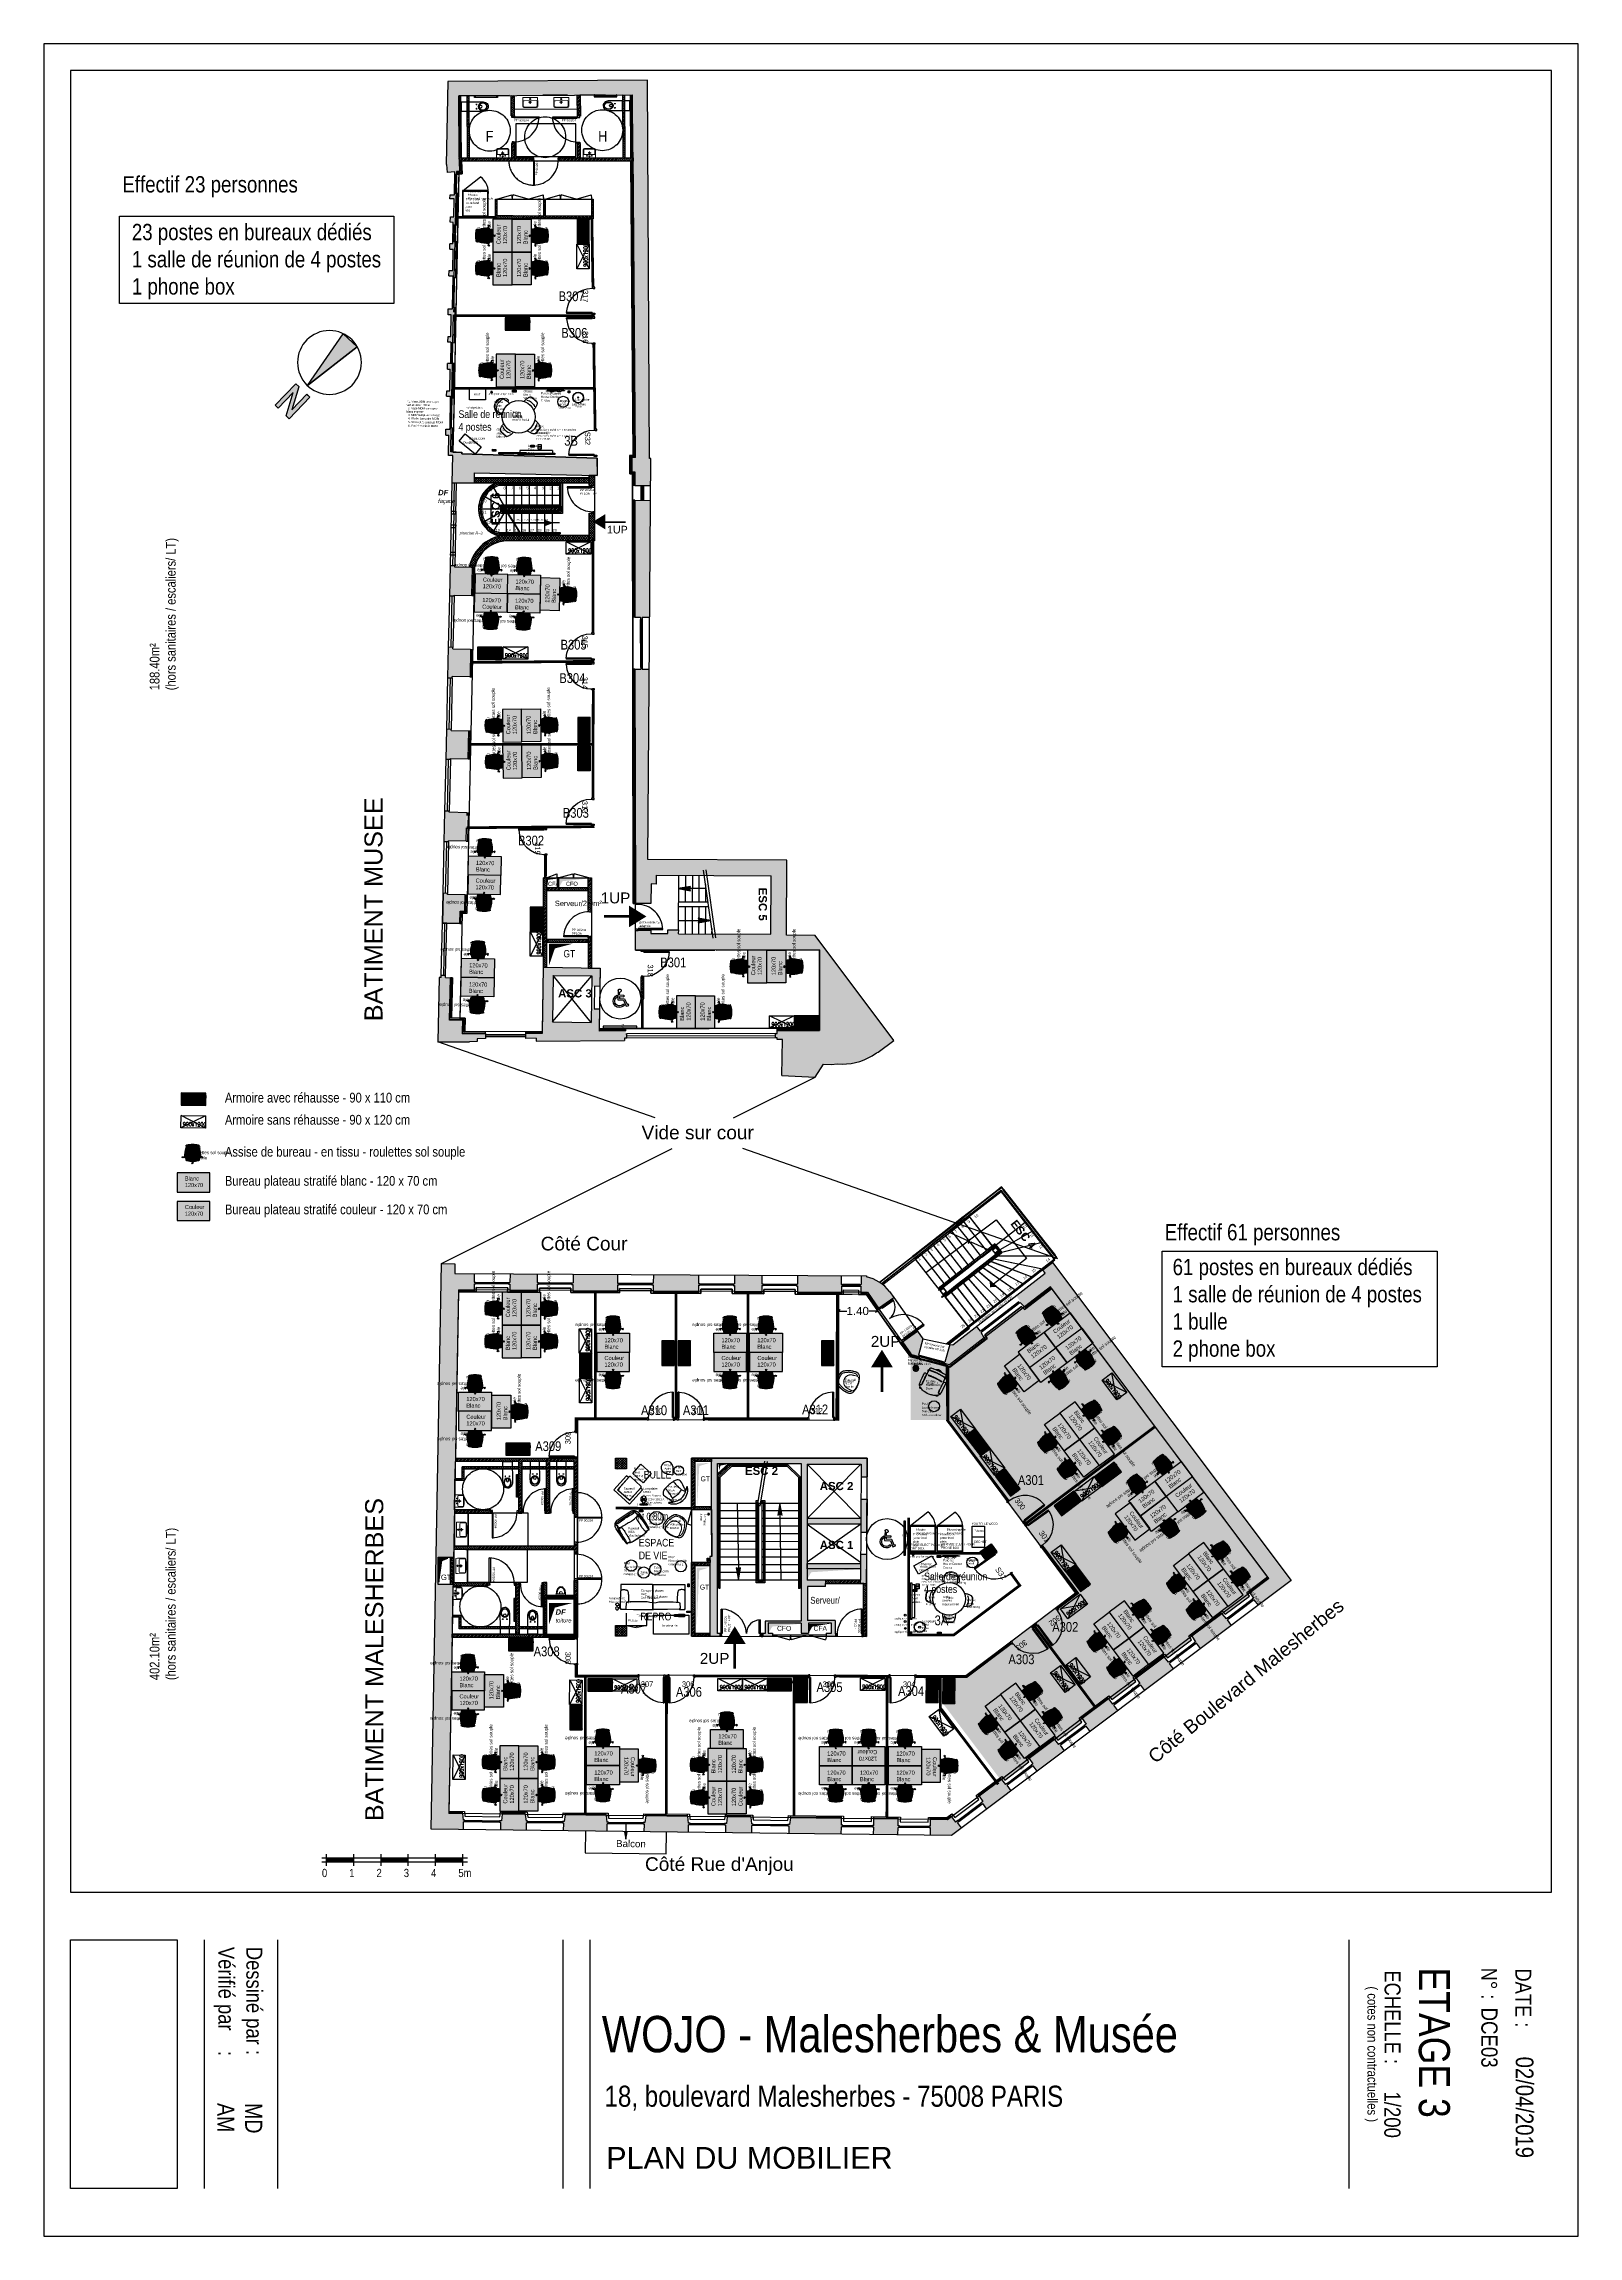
# Paper-space layout 'A3 - MOBILIER' of a CAD drawing. Extents: x 18.371 to 18.652, y 20.545 to 20.947.
# The model-space entities are those that its viewports show. They can reach past a viewport. Long polylines and large blocks are cut down to what shows.
import ezdxf
from ezdxf.enums import TextEntityAlignment as Align

# ---------------------------------------------------------------- set-up
doc = ezdxf.new("R2010")
doc.units = 0
doc.header["$LTSCALE"] = 0.002
for name, pattern in [('92CRH-CVH 01 Structure_Diff$0$CACHE', [0.375, 0.25, -0.125]), ('AXES2', [28.575, 19.05, -3.175, 3.175, -3.175]), ('CACHE', [0.375, 0.25, -0.125]), ('CACHE2', [4.7625, 3.175, -1.5875]), ('CONTINU', [0]), ('DASHED', [0.75, 0.5, -0.25]), ('HIDDEN', [9.525, 6.35, -3.175]), ('HIDDEN2', [0.1875, 0.125, -0.0625]), ('Tiret', [2.5, 1.25, -1.25])]:
    doc.linetypes.add(name, pattern=pattern)
for name, color, linetype in [('00-SECURITE UP', 12, 'Continuous'), ('01-FAC_CHASSIS EXI', 4, 'Continuous'), ('01-STR_MACONNERIE_HACH', 252, 'Continuous'), ('02-CL HACH PLATRE', 6, 'Continuous'), ('02-CLOISON_HACH MACONNERIE', 6, 'Continuous'), ('02-ISOLATION', 6, 'ISOLATION'), ('_ANNO-CONCEPT-T', 7, 'Continuous'), ('A-Etiq_Mob', 7, 'Continuous'), ('A-Etiquettes', 7, 'Continuous'), ('A-mobilier', 252, 'Continuous'), ('A-MobilierAQ', 7, 'Continuous'), ('A-num pièce', 1, 'Continuous'), ('A-texte', 7, 'Continuous'), ('Exit- Etiquette-incendie', 1, 'Continuous')]:
    doc.layers.add(name, color=color, linetype=linetype)
for name, color, linetype, true_color in [('04-MOBILIER', 1, 'Continuous', 0xff0000), ('A-placo', 30, 'Continuous', 0xff7f00), ('A-projet', 7, 'Continuous', 0x5b6280), ('A-vitré', 7, 'Continuous', 0x61becc), ('CONST MOB', 40, 'Continuous', 0xffbf00), ('couleur siege', 1, 'Continuous', 0xff0000), ('Coupe', 1, 'Continuous', 0xff0000), ('Exit- 04-ZON-PLATEAU DE BUREAU', 7, 'Continuous', 0xffc20a), ('SA-ELEVATION', 2, 'Continuous', 0xffff00)]:
    doc.layers.add(name, color=color, linetype=linetype, true_color=true_color)
doc.layers.add('A-portes', color=7, linetype='Continuous', lineweight=25)
doc.layers.add('plafond', color=5, linetype='Continuous', lineweight=25, true_color=0x0000ff)
doc.styles.add('ARIAL', font='arial.ttf')
doc.styles.add('COTE 100', font='arial.ttf', dxfattribs={"height": 0.15})
doc.styles.add('COTE 200', font='arial.ttf', dxfattribs={"height": 0.3})
doc.styles.add('RENS', font='arial.ttf', dxfattribs={"width": 0.999})
doc.styles.add('ROMAND', font='romand__.ttf', dxfattribs={"width": 0.7})
doc.styles.get("Standard").update_dxf_attribs({"font": 'ARIALN.TTF'})
doc.styles.add('verdana', font='swissc.ttf')
doc.linetypes.add('ISOLATION', pattern='A,0.00254,-2.54,[134,ltypeshp.shx,S=2.54,R=0,X=-2.54,Y=0],-5.08,[134,ltypeshp.shx,S=2.54,R=180,X=2.54,Y=0],-2.54', length=10.16254)
doc.dimstyles.new('COTE 200', dxfattribs={"dimtxt": 0.3, "dimasz": 0.1, "dimexe": 0, "dimexo": 0.1, "dimgap": 0.03, "dimtad": 0, "dimzin": 1, "dimdsep": 46, "dimtxsty": 'COTE 200', "dimblk": 'OBLIQUE', "dimcen": 2.5, "dimclrd": 256, "dimclre": 256, "dimclrt": 256, "dimadec": 0, "dimazin": 0, "dimtfac": 1, "dimtmove": 1, "dimatfit": 3, "dimldrblk": 'OBLIQUE', "dimfxl": 1, "dimlwd": -1, "dimlwe": -1, "dimarcsym": 0})
picture_1 = doc.add_image_def('image1.png', size_in_pixel=(3484, 1496))
pattern_1 = [(0, (0, 0), (0, 6.985), [5.08, -1.905]), (90, (0, 0), (-6.985, 4e-16), [5.08, -1.905])]
pattern_2 = [(45, (-0.09, 4.7e-05), (-0.03367596, 0.03367596), [])]
pattern_3 = [(45, (-0.18578, -0.000246), (-0.03367596, 0.03367596), [])]

# ---------------------------------------------------------------- blocks, each defined once
blk = doc.blocks.new('cartouche AQ - A3')
for p, q in [((0.34744, 0.23914), (0.393, 0.23914)), ((0.34744, 0.10004), (0.393, 0.10004)), ((0.34744, 0.09512), (0.393, 0.09512)), ((0.34744, 0.04281), (0.393, 0.04281)), ((0.34744, 0.02936), (0.393, 0.02936)), ((0.34744, 0.02445), (0.393, 0.02445))]:
    blk.add_line(p, q)
for points in [[(0, 0), (0.40173, 0), (0.40173, 0.28117), (0, 0.28117)], [(0.00489, 0.00489), (0.3387, 0.00489), (0.3387, 0.27628), (0.00489, 0.27628)]]:
    blk.add_lwpolyline(points, close=True)
for s, height, p in [('DATE :      ', 0.0029341, (0.35266, 0.26966)), ('N° :', 0.002849, (0.35257, 0.26344)), ('( cotes non contractuelles )', 0.0018074, (0.35597, 0.24256)), ('Dessiné par :', 0.0029341, (0.34873, 0.03711)), ('Vérifié par    :', 0.0029341, (0.34873, 0.03199))]:
    blk.add_text(s, height=height).set_placement(p)
at = {"insert": (0.35303, 0.24862), "char_height": 0.002934, "width": 0.034069, "attachment_point": 1}
blk.add_mtext('ECHELLE :', dxfattribs=at)
for tag, p, height in [('C_DATE', (0.36884, 0.26973), 0.00324), ('C_VALIDATION', (0.35985, 0.26342), 0.00298), ('C_NIVEAU', (0.35251, 0.25197), 0.00569), ('C_ECHELLE', (0.37522, 0.24564), 0.00297), ('C_AUTEUR', (0.37733, 0.03689), 0.00314), ('C_Verificateur', (0.37733, 0.03177), 0.00314)]:
    blk.add_attdef(tag, p, '', height=height)
for tag, p, height in [('PROJET1', (0.36804, 0.10225), 0.00666), ('ADRESSE1', (0.37802, 0.10274), 0.00386)]:
    blk.add_attdef(tag, p, '', height=height, rotation=90)
image = blk.add_image(picture_1, insert=(0.34744, 0.00489), size_in_units=(0.04555, 0.01956))
image.dxf.flags = 7
blk = doc.blocks.new('echelle')
for p, q in [((0, 0.15), (5.335, 0.15)), ((0, 0), (5.335, 0)), ((0.152, 0.284), (0.152, -0.142)), ((1.152, 0.284), (1.152, -0.142)), ((2.152, 0.284), (2.152, -0.142)), ((3.152, 0.284), (3.152, -0.142)), ((4.152, 0.284), (4.152, -0.142)), ((5.152, 0.284), (5.152, -0.142))]:
    blk.add_line(p, q)
at = {"const_width": 0.15}
for points in [[(0.152, 0.071), (1.152, 0.071)], [(2.152, 0.071), (3.152, 0.071)], [(4.152, 0.071), (5.152, 0.071)]]:
    blk.add_lwpolyline(points, dxfattribs=at)
for s, height, p in [('0', 0.3, (0, -0.553)), ('1', 0.3, (1, -0.553)), ('2', 0.3, (2, -0.553)), ('3', 0.3, (3, -0.553)), ('4', 0.3, (4, -0.553)), ('5m', 0.2997, (5, -0.553))]:
    blk.add_text(s, height=height).set_placement(p)
blk = doc.blocks.new('Poste127')
at = {"transparency": 33554582}
h = blk.add_hatch(color=256, dxfattribs=at)
h.dxf.hatch_style = 1
h.set_gradient(color1=(199, 200, 202), color2=(255, 246, 230), tint=1, name='CURVED')
h.paths.add_polyline_path([(0, 0.7), (0, 0), (1.2, 0), (1.2, 0.7)])
blk.add_lwpolyline([(0, 0.7), (0, 0), (1.2, 0), (1.2, 0.7)], close=True)
at = {"layer": 'A-Etiq_Mob'}
for tag, p in [('FINITION', (0.284, 0.421)), ('DIM', (0.284, 0.18))]:
    blk.add_attdef(tag, p, '', height=0.15, dxfattribs=at)
blk = doc.blocks.new('chaise')
at = {"layer": 'A-mobilier', "ltscale": 0.1, "true_color": 0xc7c8ca}
h = blk.add_hatch(color=9, dxfattribs=at)
h.dxf.hatch_style = 1
h.paths.add_polyline_path([(0.272, 0.456, 0.30076), (0.236, 0.489, 0.043342), (0.008, 0.509, 0.043342), (-0.219, 0.489, 0.300759), (-0.255, 0.456, 0.09791), (-0.223, 0.027, 0.292085), (-0.207, 0.013, 0.040929), (0.008, -0.005, 0.040929), (0.223, 0.013, 0.292085), (0.239, 0.027, 0.09791)])
h.paths.add_polyline_path([(0.159, -0.024, 0.015765), (0.008, -0.018, 0.016739), (-0.152, -0.025), (-0.19, -0.069), (-0.218, -0.103, 0.040824), (-0.213, -0.142, 0.054873), (0.008, -0.167, 0.054873), (0.23, -0.142, 0.02252), (0.233, -0.121), (0.219, -0.101)])
h.paths.add_polyline_path([(0.191, -0.026, 0.003373), (0.159, -0.024), (0.219, -0.101), (0.233, -0.121, 0.02535), (0.235, -0.097)])
h.paths.add_polyline_path([(0.226, -0.03, 0.0036), (0.191, -0.026), (0.235, -0.097, 0.0714)])
h.paths.add_polyline_path([(-0.152, -0.025, 0.003505), (-0.185, -0.027), (-0.196, -0.043), (-0.217, -0.075, 0.030269), (-0.218, -0.103), (-0.19, -0.069)])
h.paths.add_polyline_path([(-0.185, -0.027, 0.002494), (-0.209, -0.03, 0.048116), (-0.217, -0.075), (-0.196, -0.043)], flags=17)
at = {"layer": 'A-mobilier'}
for p, q in [((-0.374, 0.349), (-0.308, 0.33)), ((-0.308, 0.308), (-0.363, 0.33)), ((-0.292, 0.326), (-0.283, 0.323)), ((-0.262, 0.365), (-0.287, 0.365)), ((-0.263, 0.345), (-0.272, 0.345)), ((0.004, 0.509), (0.006, 0.543)), ((0.022, 0.558), (0.023, 0.509)), ((0.279, 0.365), (0.303, 0.365)), ((0.279, 0.345), (0.288, 0.345)), ((0.279, 0.31), (0.309, 0.317)), ((0.309, 0.293), (0.279, 0.282)), ((0.324, 0.32), (0.378, 0.334)), ((0.398, 0.325), (0.324, 0.298)), ((-0.242, -0.066), (-0.241, -0.066)), ((-0.19, -0.069), (-0.219, -0.105)), ((-0.217, -0.075), (-0.196, -0.043)), ((0.233, -0.121), (0.219, -0.101)), ((0.258, -0.066), (0.257, -0.066))]:
    blk.add_line(p, q, dxfattribs=at)
at = {"layer": 'A-mobilier', "linetype": 'HIDDEN'}
for p, q in [((-0.263, 0.29), (-0.293, 0.302)), ((-0.283, 0.323), (-0.263, 0.317)), ((-0.196, -0.043), (-0.185, -0.027)), ((-0.152, -0.025), (-0.19, -0.069)), ((0.219, -0.101), (0.159, -0.024)), ((0.191, -0.026), (0.235, -0.097))]:
    blk.add_line(p, q, dxfattribs=at)
at = {"layer": 'A-mobilier'}
for points in [[(-0.398, 0.31), (-0.363, 0.331), (-0.383, 0.366), (-0.418, 0.345)], [(-0.024, 0.57), (0.006, 0.543), (0.034, 0.572), (0.003, 0.6)], [(0.395, 0.371), (0.378, 0.334), (0.415, 0.317), (0.432, 0.354)]]:
    blk.add_lwpolyline(points, close=True, dxfattribs=at)
for points in [[(-0.243, -0.109), (-0.259, -0.113), (-0.25, -0.153), (-0.237, -0.15)], [(0.255, -0.145), (0.275, -0.147), (0.28, -0.107), (0.259, -0.105)]]:
    blk.add_lwpolyline(points, dxfattribs=at)
for centre, radius, start, end in [((1.039, 0.304), 1.347, 178.21972, 195.28216), ((-0.287, 0.345), 0.02, 90, 178.21972), ((0.842, 0.272), 1.135, 177.27806, 195.5028), ((-0.272, 0.325), 0.02, 90, 177.27806), ((0.845, 0.323), 1.108, 173.12775, 195.49585), ((0.845, 0.323), 1.103, 173.73867, 195.3268), ((-0.212, 0.445), 0.0447, 99.9272, 166.88346), ((-0.203, 0.434), 0.0495, 115.9014, 169.32984), ((-0.207, -0.008), 0.02, 80.75547, 159.0187), ((-0.019, -0.687), 1.184, 88.70463, 100.02355), ((-0.204, 0.032), 0.02, 195.49585, 260.6251), ((0.02, -0.095), 0.243, 156.87025, 192.22581), ((0.008, -0.811), 1.32, 89.99999, 99.92701), ((-0.2, 0.037), 0.02, 195.3268, 260.76651), ((0.008, 1.315), 1.32, 260.6251, 270.00001), ((-0.186, -0.008), 0.02, 114.77846, 159.0187), ((0.008, 1.315), 1.315, 260.76651, 270.00001), ((0.008, -0.811), 1.32, 80.07299, 90.00001), ((0.035, -0.687), 1.184, 79.97645, 91.29537), ((0.008, 1.315), 1.315, 269.99999, 279.23349), ((0.008, 1.315), 1.32, 269.99999, 279.3749), ((0.202, -0.008), 0.02, 20.9813, 65.22154), ((0.216, 0.037), 0.02, 279.23349, 344.6732), ((0.223, -0.008), 0.02, 20.9813, 99.24453), ((-0.003, -0.095), 0.243, 347.77419, 23.12975), ((0.22, 0.032), 0.02, 279.3749, 344.50415), ((-0.829, 0.323), 1.103, 344.6732, 6.26133), ((0.228, 0.445), 0.0447, 13.11654, 80.0728), ((-0.829, 0.323), 1.108, 344.50415, 6.87225), ((0.219, 0.434), 0.0495, 10.67016, 64.0986), ((-0.826, 0.272), 1.135, 344.4972, 2.72194), ((-1.023, 0.304), 1.347, 344.71784, 1.78028), ((0.288, 0.325), 0.02, 2.72194, 90), ((0.303, 0.345), 0.02, 1.78028, 90), ((-0.241, -0.046), 0.02, 195.28216, 270), ((-0.233, -0.026), 0.02, 195.5028, 252.72935), ((0.02, -0.095), 0.263, 159.0187, 193.9621), ((-0.22, -0.145), 0.02, 218.58905, 257.03355), ((0.01, 0.853), 1.044, 257.03355, 269.90038), ((0.02, -0.095), 0.238, 164.15559, 191.46034), ((0.01, 0.853), 1.024, 257.15462, 269.89843), ((0.031, -2.412), 2.399, 90.53628, 95.82876), ((0.01, 0.853), 1.019, 257.33463, 269.89793), ((0.031, -2.412), 2.394, 90.5374, 95.7482), ((-0.014, -2.412), 2.399, 84.17124, 89.46372), ((-0.014, -2.412), 2.394, 84.2518, 89.4626), ((0.006, 0.853), 1.019, 270.10207, 282.66537), ((0.006, 0.853), 1.024, 270.10157, 282.84538), ((0.006, 0.853), 1.044, 270.09962, 282.96645), ((-0.003, -0.095), 0.238, 348.53966, 15.84441), ((0.236, -0.145), 0.02, 282.96645, 321.41095), ((-0.003, -0.095), 0.263, 346.0379, 20.9813), ((0.249, -0.026), 0.02, 287.27065, 344.4972), ((0.257, -0.046), 0.02, 270, 344.71784)]:
    blk.add_arc(centre, radius, start, end, dxfattribs=at)
blk = doc.blocks.new('SiègeT1')
at = {"layer": 'couleur siege', "true_color": 0x8a6689}
for points in [[(-0.208, -0.236), (-0.225, -0.22), (-0.234, -0.197), (-0.236, -0.14), (-0.238, -0.076), (-0.234, -0.012), (-0.228, 0.045), (-0.218, 0.102), (-0.211, 0.132), (-0.201, 0.169), (-0.197, 0.177), (-0.184, 0.18), (-0.12, 0.188), (-0.049, 0.193), (0.009, 0.195), (0.077, 0.193), (0.132, 0.188), (0.169, 0.183), (0.191, 0.179), (0.199, 0.177), (0.204, 0.173), (0.207, 0.164), (0.219, 0.115), (0.231, 0.045), (0.237, -0.005), (0.241, -0.063), (0.241, -0.105), (0.24, -0.159), (0.236, -0.197), (0.235, -0.21), (0.229, -0.22), (0.222, -0.229), (0.213, -0.234), (0.207, -0.236), (0.175, -0.242), (0.114, -0.248), (0.051, -0.251), (-0.05, -0.252), (-0.126, -0.247), (-0.191, -0.238)], [(-0.194, 0.224), (-0.077, 0.21), (0.039, 0.212), (0.155, 0.217), (0.198, 0.222), (0.203, 0.244), (0.204, 0.282), (0.201, 0.321), (0.123, 0.338), (0.039, 0.343), (-0.023, 0.345), (-0.098, 0.338), (-0.149, 0.331), (-0.196, 0.322), (-0.202, 0.3), (-0.201, 0.265)]]:
    blk.add_hatch(color=8, dxfattribs=at).paths.add_polyline_path(points)
at = {"extrusion": (0, 0, -1), "xscale": 0.8999999999999986, "yscale": 0.8999999999999986, "zscale": -0.9, "rotation": 180}
blk.add_blockref('chaise', (0.005, 0.195), dxfattribs=at)
at = {"layer": 'A-Etiq_Mob', "style": 'ROMAND', "width": 0.7}
for tag, p in [('PIETEMENT', (-0.091, -0.031)), ('FINITION', (-0.079, 0.177)), ('COULEUR', (-0.104, -0.424)), ('ASSISE', (-0.088, -0.224))]:
    blk.add_attdef(tag, p, '', height=0.15, dxfattribs=at)
blk = doc.blocks.new('Poste127Couleur')
at = {"transparency": 33554582}
h = blk.add_hatch(color=256, dxfattribs=at)
h.dxf.hatch_style = 1
h.set_gradient(color1=(169, 83, 160), color2=(255, 246, 230), tint=1, name='CURVED')
h.paths.add_polyline_path([(0, 0.703), (0, 0.003), (1.2, 0.003), (1.2, 0.703)])
blk.add_lwpolyline([(0, 0.7), (0, 0), (1.2, 0), (1.2, 0.7)], close=True)
at = {"layer": 'A-Etiq_Mob'}
for tag, p in [('STRATIFIE', (0.284, 0.421)), ('DIM', (0.284, 0.18))]:
    blk.add_attdef(tag, p, '', height=0.15, dxfattribs=at)
blk = doc.blocks.new('_Oblique')
at = {"color": 0, "linetype": 'ByBlock', "lineweight": -2}
blk.add_line((-0.5, -0.5), (0.5, 0.5), dxfattribs=at)
blk = doc.blocks.new('*D24')
at = {"layer": 'A-projet', "ltscale": 0.01, "transparency": 16777216}
for p, q in [((-1.575, 12.445), (-1.575, 12.484)), ((-1.575, 12.484), (-1.281, 12.484)), ((-0.177, 12.484), (-0.471, 12.484)), ((-0.177, 12.443), (-0.177, 12.484))]:
    blk.add_line(p, q, dxfattribs=at)
at = {"layer": 'Defpoints', "color": 0, "ltscale": 0.01, "transparency": 16777216}
for p in [(-1.575, 12.545), (-1.575, 12.484), (-0.177, 12.543)]:
    blk.add_point(p, dxfattribs=at)
at = {"layer": 'A-projet', "ltscale": 0.01, "transparency": 16777216, "xscale": 0.1, "yscale": 0.1, "zscale": 0.1, "rotation": 180}
blk.add_blockref('_Oblique', (-1.575, 12.484), dxfattribs=at)
at = {"layer": 'A-projet', "ltscale": 0.01, "transparency": 16777216, "xscale": 0.1, "yscale": 0.1, "zscale": 0.1}
blk.add_blockref('_Oblique', (-0.177, 12.484), dxfattribs=at)
at = {"layer": 'A-projet', "ltscale": 0.01, "transparency": 16777216, "insert": (-0.876, 12.484), "char_height": 0.3, "attachment_point": 5, "style": 'COTE 200'}
blk.add_mtext('1.40', dxfattribs=at)
blk = doc.blocks.new('A$C35293CD7')
at = {"extrusion": (0, 0, -1)}
h = blk.add_hatch(color=256, dxfattribs=at)
h.dxf.hatch_style = 1
h.paths.add_polyline_path([(-2.951, 5.413), (-3.389, 4.87), (-1.396, 3.703)])
h = blk.add_hatch(color=256, dxfattribs=at)
h.dxf.hatch_style = 1
h.paths.add_polyline_path([(-1.333, 3.387), (-1.428, 3.269), (-0.577, 2.585), (-0.48, 2.706), (-0.84, 3.516), (-0.226, 3.023), (-0.128, 3.144), (-0.978, 3.827), (-1.076, 3.706), (-1.076, 3.705), (-0.716, 2.897), (-1.331, 3.39), (-1.428, 3.269)])
for p, q in [((1.396, 3.703), (2.951, 5.413)), ((1.396, 3.703), (3.389, 4.87)), ((3.389, 4.87), (2.951, 5.413)), ((0.128, 3.144), (0.979, 3.828)), ((0.48, 2.707), (0.84, 3.516)), ((1.428, 3.269), (0.577, 2.585)), ((0.978, 3.828), (1.076, 3.706)), ((0.226, 3.023), (0.128, 3.144))]:
    blk.add_line(p, q, dxfattribs=at)
for points in [[(-2.951, 5.413), (-3.389, 4.87), (-1.396, 3.703), (-2.951, 5.413)], [(-1.333, 3.387), (-1.428, 3.269), (-0.577, 2.585), (-0.48, 2.706), (-0.84, 3.516), (-0.226, 3.023), (-0.128, 3.144), (-0.978, 3.827), (-1.076, 3.706), (-1.076, 3.705), (-1.076, 3.705), (-0.716, 2.897), (-1.331, 3.39), (-1.428, 3.269)]]:
    blk.add_lwpolyline(points, close=True, dxfattribs=at)
blk.add_circle((-2.308, 4.435), 1.17, dxfattribs=at)
blk = doc.blocks.new('BLOC_ATT_RENS_100')
at = {"flags": 8}
for tag, p, height in [('TITRE', (-0.416, 0.675), 0.21), ('N°', (-0.416, 0.973), 0.25), ('SURF', (-0.416, 0.373), 0.15), ('EFFECTIF', (-0.416, 0.073), 0.15), ('HSP', (-0.416, -0.236), 0.15), ('REV.SOL', (-0.416, -0.526), 0.15), ('REV.MUR', (-0.416, -0.826), 0.15), ('PLAF', (-0.416, -1.126), 0.15)]:
    blk.add_attdef(tag, p, '', height=height, dxfattribs=at)
at = {"layer": 'Exit- Etiquette-incendie', "flags": 8}
for tag, p in [('SURF.PROG', (-0.416, -1.648)), ('EFFECTIF.MAX', (-0.416, -1.414))]:
    blk.add_attdef(tag, p, '', height=0.15, dxfattribs=at)
blk = doc.blocks.new('WC hand 2')
at = {"linetype": 'Continuous'}
for points, knots in [([(-101.887, 114.244), (-101.887, 114.244), (-101.889, 114.431), (-101.89, 114.537), (-101.889, 114.643)], [0.1428571, 0.1428571, 0.1428571, 0.1428571, 0.1428572, 0.2857143, 0.2857143, 0.2857143, 0.2857143]), ([(-101.711, 114.824), (-101.635, 114.824), (-101.574, 114.75), (-101.574, 114.659), (-101.574, 114.659), (-101.574, 114.568), (-101.635, 114.494), (-101.711, 114.494), (-101.711, 114.494), (-101.786, 114.494), (-101.847, 114.568), (-101.847, 114.659), (-101.847, 114.659), (-101.847, 114.75), (-101.786, 114.824), (-101.711, 114.824)], [0, 0, 0, 0, 0.25, 0.25, 0.25, 0.25, 0.5, 0.5, 0.5, 0.5, 0.75, 0.75, 0.75, 0.75, 1, 1, 1, 1]), ([(-101.711, 114.812), (-101.643, 114.812), (-101.588, 114.745), (-101.588, 114.664), (-101.588, 114.664), (-101.588, 114.582), (-101.643, 114.516), (-101.711, 114.516), (-101.711, 114.516), (-101.778, 114.516), (-101.833, 114.582), (-101.833, 114.664), (-101.833, 114.664), (-101.833, 114.745), (-101.778, 114.812), (-101.711, 114.812)], [0, 0, 0, 0, 0.25, 0.25, 0.25, 0.25, 0.5, 0.5, 0.5, 0.5, 0.75, 0.75, 0.75, 0.75, 1, 1, 1, 1]), ([(-101.788, 114.442), (-101.784, 114.442), (-101.781, 114.438), (-101.781, 114.434), (-101.781, 114.434), (-101.781, 114.43), (-101.784, 114.427), (-101.788, 114.427), (-101.788, 114.427), (-101.792, 114.427), (-101.796, 114.43), (-101.796, 114.434), (-101.796, 114.434), (-101.796, 114.438), (-101.792, 114.442), (-101.788, 114.442)], [0, 0, 0, 0, 0.25, 0.25, 0.25, 0.25, 0.5, 0.5, 0.5, 0.5, 0.75, 0.75, 0.75, 0.75, 1, 1, 1, 1]), ([(-101.666, 114.544), (-101.666, 114.539), (-101.669, 114.535), (-101.672, 114.533), (-101.672, 114.533), (-101.684, 114.528), (-101.697, 114.525), (-101.71, 114.525), (-101.71, 114.525), (-101.724, 114.525), (-101.737, 114.528), (-101.749, 114.533), (-101.749, 114.533), (-101.753, 114.535), (-101.755, 114.54), (-101.755, 114.544), (-101.755, 114.544), (-101.754, 114.576), (-101.757, 114.635), (-101.711, 114.635), (-101.711, 114.635), (-101.665, 114.634), (-101.667, 114.578), (-101.666, 114.544)], [0, 0, 0, 0, 0.166667, 0.166667, 0.166667, 0.166667, 0.333333, 0.333333, 0.333333, 0.333333, 0.5, 0.5, 0.5, 0.5, 0.666667, 0.666667, 0.666667, 0.666667, 0.833333, 0.833333, 0.833333, 0.833333, 1, 1, 1, 1]), ([(-101.711, 114.864), (-101.711, 114.864), (-101.638, 114.864), (-101.587, 114.821), (-101.559, 114.766)], [0.5714286, 0.5714286, 0.5714286, 0.5714286, 0.5714286, 0.7142857, 0.7142857, 0.7142857, 0.7142857]), ([(-101.633, 114.442), (-101.629, 114.442), (-101.626, 114.438), (-101.626, 114.434), (-101.626, 114.434), (-101.626, 114.43), (-101.629, 114.427), (-101.633, 114.427), (-101.633, 114.427), (-101.637, 114.427), (-101.64, 114.43), (-101.64, 114.434), (-101.64, 114.434), (-101.64, 114.438), (-101.637, 114.442), (-101.633, 114.442)], [0, 0, 0, 0, 0.25, 0.25, 0.25, 0.25, 0.5, 0.5, 0.5, 0.5, 0.75, 0.75, 0.75, 0.75, 1, 1, 1, 1]), ([(-101.559, 114.766), (-101.559, 114.766), (-101.539, 114.727), (-101.532, 114.682), (-101.532, 114.643)], [0.7142857, 0.7142857, 0.7142857, 0.7142857, 0.7142857, 0.8571429, 0.8571429, 0.8571429, 0.8571429]), ([(-101.532, 114.643), (-101.532, 114.643), (-101.531, 114.537), (-101.533, 114.43), (-101.535, 114.244)], [0.8571429, 0.8571429, 0.8571429, 0.8571429, 0.8571429, 1, 1, 1, 1])]:
    blk.add_open_spline(points, degree=3, knots=knots, dxfattribs=at)
for points in [[(-101.889, 114.643), (-101.888, 114.691), (-101.877, 114.748), (-101.846, 114.791)], [(-101.535, 114.244), (-101.535, 114.244), (-101.887, 114.244), (-101.887, 114.244)], [(-101.846, 114.791), (-101.815, 114.833), (-101.772, 114.864), (-101.711, 114.864)]]:
    blk.add_open_spline(points, degree=3, dxfattribs=at)
at = {"linetype": 'DASHED'}
for points in [[(-101.809, 114.434), (-101.809, 114.434), (-101.763, 114.434), (-101.763, 114.434)], [(-101.788, 114.456), (-101.788, 114.456), (-101.788, 114.412), (-101.788, 114.412)], [(-101.654, 114.434), (-101.654, 114.434), (-101.607, 114.434), (-101.607, 114.434)], [(-101.633, 114.456), (-101.633, 114.456), (-101.633, 114.413), (-101.633, 114.413)]]:
    blk.add_open_spline(points, degree=3, dxfattribs=at)
blk = doc.blocks.new('WC HF')
blk.add_lwpolyline([(-0.175, 0.035), (-0.175, 0.235), (0.175, 0.235), (0.175, 0.035), (-0.175, 0.035)])
at = {"rotation": 180.0036056120651}
blk.add_blockref('WC hand 2', (-101.718, 114.203), dxfattribs=at)
blk = doc.blocks.new('wc PMR')
for points in [[(-0.4, 0.241), (-0.4, 0.261), (-0.35, 0.261), (-0.35, 1.061), (-0.4, 1.061), (-0.4, 1.081), (-0.33, 1.081), (-0.33, 0.241), (-0.4, 0.241)], [(0.175, -0.035), (0.175, -0.235), (-0.175, -0.235), (-0.175, -0.035), (0.175, -0.035)]]:
    blk.add_lwpolyline(points)
for points, knots in [([(-0.175, 0.035), (-0.175, 0.035), (-0.179, 0.311), (-0.179, 0.418), (-0.178, 0.524)], [0.1428571, 0.1428571, 0.1428571, 0.1428571, 0.1428572, 0.2857143, 0.2857143, 0.2857143, 0.2857143]), ([(0, 0.704), (0.075, 0.704), (0.136, 0.631), (0.136, 0.54), (0.136, 0.54), (0.136, 0.449), (0.075, 0.375), (0, 0.375), (0, 0.375), (-0.076, 0.375), (-0.137, 0.449), (-0.137, 0.54), (-0.137, 0.54), (-0.137, 0.631), (-0.076, 0.704), (0, 0.704)], [0, 0, 0, 0, 0.25, 0.25, 0.25, 0.25, 0.5, 0.5, 0.5, 0.5, 0.75, 0.75, 0.75, 0.75, 1, 1, 1, 1]), ([(0, 0.692), (0.068, 0.692), (0.123, 0.626), (0.123, 0.545), (0.123, 0.545), (0.123, 0.463), (0.068, 0.397), (0, 0.397), (0, 0.397), (-0.068, 0.397), (-0.123, 0.463), (-0.123, 0.545), (-0.123, 0.545), (-0.123, 0.626), (-0.068, 0.692), (0, 0.692)], [0, 0, 0, 0, 0.25, 0.25, 0.25, 0.25, 0.5, 0.5, 0.5, 0.5, 0.75, 0.75, 0.75, 0.75, 1, 1, 1, 1]), ([(-0.078, 0.322), (-0.074, 0.322), (-0.07, 0.319), (-0.07, 0.315), (-0.07, 0.315), (-0.07, 0.311), (-0.074, 0.307), (-0.078, 0.307), (-0.078, 0.307), (-0.082, 0.307), (-0.085, 0.311), (-0.085, 0.315), (-0.085, 0.315), (-0.085, 0.319), (-0.082, 0.322), (-0.078, 0.322)], [0, 0, 0, 0, 0.25, 0.25, 0.25, 0.25, 0.5, 0.5, 0.5, 0.5, 0.75, 0.75, 0.75, 0.75, 1, 1, 1, 1]), ([(0.045, 0.424), (0.045, 0.42), (0.042, 0.415), (0.038, 0.414), (0.038, 0.414), (0.026, 0.409), (0.013, 0.406), (0, 0.406), (0, 0.406), (-0.013, 0.406), (-0.026, 0.409), (-0.038, 0.414), (-0.038, 0.414), (-0.042, 0.415), (-0.045, 0.42), (-0.045, 0.425), (-0.045, 0.425), (-0.043, 0.457), (-0.046, 0.515), (0, 0.515), (0, 0.515), (0.046, 0.515), (0.044, 0.459), (0.045, 0.424)], [0, 0, 0, 0, 0.166667, 0.166667, 0.166667, 0.166667, 0.333333, 0.333333, 0.333333, 0.333333, 0.5, 0.5, 0.5, 0.5, 0.666667, 0.666667, 0.666667, 0.666667, 0.833333, 0.833333, 0.833333, 0.833333, 1, 1, 1, 1]), ([(0, 0.745), (0, 0.745), (0.072, 0.745), (0.123, 0.702), (0.152, 0.647)], [0.5714286, 0.5714286, 0.5714286, 0.5714286, 0.5714286, 0.7142857, 0.7142857, 0.7142857, 0.7142857]), ([(0.077, 0.322), (0.082, 0.322), (0.085, 0.319), (0.085, 0.315), (0.085, 0.315), (0.085, 0.311), (0.082, 0.307), (0.077, 0.307), (0.077, 0.307), (0.073, 0.307), (0.07, 0.311), (0.07, 0.315), (0.07, 0.315), (0.07, 0.319), (0.073, 0.322), (0.077, 0.322)], [0, 0, 0, 0, 0.25, 0.25, 0.25, 0.25, 0.5, 0.5, 0.5, 0.5, 0.75, 0.75, 0.75, 0.75, 1, 1, 1, 1]), ([(0.152, 0.647), (0.152, 0.647), (0.171, 0.608), (0.178, 0.563), (0.178, 0.524)], [0.7142857, 0.7142857, 0.7142857, 0.7142857, 0.7142857, 0.8571429, 0.8571429, 0.8571429, 0.8571429]), ([(0.178, 0.524), (0.178, 0.524), (0.179, 0.417), (0.178, 0.311), (0.175, 0.035)], [0.8571429, 0.8571429, 0.8571429, 0.8571429, 0.8571429, 1, 1, 1, 1])]:
    blk.add_open_spline(points, degree=3, knots=knots)
for points in [[(-0.178, 0.524), (-0.178, 0.572), (-0.167, 0.629), (-0.136, 0.672)], [(0.175, 0.035), (0.175, 0.035), (-0.175, 0.035), (-0.175, 0.035)], [(-0.136, 0.672), (-0.105, 0.714), (-0.061, 0.745), (0, 0.745)], [(-0.098, 0.315), (-0.098, 0.315), (-0.052, 0.315), (-0.052, 0.315)], [(-0.078, 0.337), (-0.078, 0.337), (-0.078, 0.293), (-0.078, 0.293)], [(0.057, 0.315), (0.057, 0.315), (0.103, 0.315), (0.103, 0.315)], [(0.077, 0.337), (0.077, 0.337), (0.077, 0.294), (0.077, 0.294)]]:
    blk.add_open_spline(points, degree=3)
blk = doc.blocks.new('*U26')
at = {"color": 0, "linetype": 'ByBlock', "lineweight": -2}
for p, q in [((-0.059, 0.028), (-0.165, -0.093)), ((0.078, -0.006), (-0.059, 0.028)), ((-0.015, 0.115), (-0.025, 0.075)), ((0.091, 0.046), (-0.025, 0.075)), ((0.101, 0.086), (-0.015, 0.115)), ((0.091, 0.046), (0.078, -0.006)), ((0.101, 0.086), (0.119, 0.159)), ((0.17, 0.19), (0.108, -0.057)), ((0.154, 0.058), (0.143, 0.012)), ((-0.219, -0.108), (-0.192, -0.075)), ((-0.157, -0.149), (-0.219, -0.108)), ((-0.165, -0.093), (-0.192, -0.075)), ((-0.044, -0.019), (-0.157, -0.149)), ((-0.069, -0.111), (-0.1, -0.147)), ((0.108, -0.057), (-0.044, -0.019))]:
    blk.add_line(p, q, dxfattribs=at)
for centre, radius, start, end in [((0.051, -0.074), 0.168, 205.72075, 51.94231), ((0.051, -0.074), 0.126, 197.23743, 43.10137), ((0.129, 0.2), 0.0419, 345.94129, 255.94129)]:
    blk.add_arc(centre, radius, start, end, dxfattribs=at)
blk = doc.blocks.new('PORTE-GA')
at = {"linetype": 'Continuous'}
blk.add_line((0, 0), (-0.29, 0.96), dxfattribs=at)
at = {"color": 0, "linetype": 'ByBlock'}
blk.add_arc((0, 0), 1, 89.9989, 106.7229, dxfattribs=at)
blk = doc.blocks.new('E1147-p.dwg_01')
at = {"lineweight": 0}
for p, q in [((0.15, 0.27), (0.15, -0.27)), ((0.07, -0.39), (0.17, -0.39)), ((0.17, -0.39), (0.27, -0.38)), ((0.27, -0.38), (0.36, -0.37))]:
    blk.add_line(p, q, dxfattribs=at)
blk.add_lwpolyline([(0.36, -0.37), (0.44, -0.35), (0.52, -0.32), (0.58, -0.28), (0.59, -0.27), (0.64, -0.23), (0.69, -0.18), (0.73, -0.12), (0.75, -0.06), (0.76, 0), (0.75, 0.06), (0.73, 0.12), (0.69, 0.18), (0.64, 0.23), (0.59, 0.27), (0.52, 0.32), (0.44, 0.35), (0.36, 0.37), (0.27, 0.38), (0.17, 0.39), (0.07, 0.39), (0, 0.39), (0, -0.39), (0.07, -0.39)], dxfattribs=at)
blk.add_ellipse((0.16, 0), major_axis=(-0.181, 0), ratio=0.728687, start_param=1.570796, end_param=4.712389, dxfattribs=at)
blk.add_open_spline([(0.17, -0.31), (0.21, -0.31), (0.27, -0.31), (0.36, -0.3), (0.44, -0.28), (0.5, -0.25), (0.56, -0.22), (0.61, -0.18), (0.65, -0.14), (0.68, -0.09), (0.7, -0.04), (0.71, 0), (0.7, 0.04), (0.68, 0.09), (0.65, 0.14), (0.61, 0.18), (0.56, 0.22), (0.5, 0.25), (0.44, 0.28), (0.36, 0.3), (0.27, 0.31), (0.2, 0.32), (0.15, 0.3), (0.15, 0.28), (0.15, 0.27)], degree=3, knots=[0, 0, 0, 0, 4.097726, 7.484061, 10.556982, 13.361806, 15.964175, 18.439472, 20.836209, 23.049526, 24.995909, 26.665544, 28.335179, 30.281562, 32.494879, 34.891475, 37.366912, 39.969231, 42.774055, 45.846879, 49.233313, 53.301965, 54.114427, 55.161375, 55.161375, 55.161375, 55.161375], dxfattribs=at)
blk.add_spline([(0.15, -0.27), (0.16, -0.3), (0.17, -0.31)], degree=3, dxfattribs=at)
blk = doc.blocks.new('Xref-R3-2018-11')
h = blk.add_hatch(color=256)
h.dxf.hatch_style = 1
h.paths.add_polyline_path([(-9.357, 34.496), (-9.61, 34.408), (-9.61, 34.584)])
h = blk.add_hatch(color=256)
h.dxf.hatch_style = 1
h.paths.add_polyline_path([(-9.527, 21.458), (-9.533, 21.154), (-9.497, 21.419), (-9.19, 21.459)])
h = blk.add_hatch(color=256)
h.dxf.hatch_style = 1
h.paths.add_polyline_path([(-9.086, 21.458), (-9.092, 21.154), (-8.97, 21.368), (-7.961, 21.472)])
h = blk.add_hatch(color=256)
h.dxf.hatch_style = 1
h.paths.add_polyline_path([(-4.278, 21.178), (-4.728, 21.1), (-4.279, 21.017), (-4.306, 21.098)])
h = blk.add_hatch(color=256)
h.dxf.hatch_style = 1
h.paths.add_polyline_path([(-3.996, 19.846), (-3.546, 19.924), (-3.995, 20.007), (-3.968, 19.926)])
h = blk.add_hatch(color=256)
h.dxf.hatch_style = 1
h.paths.add_polyline_path([(-9.463, 19.072), (-9.466, 18.28), (-9.252, 18.904), (-8.586, 19.079)])
h = blk.add_hatch(color=256)
h.dxf.hatch_style = 1
h.paths.add_polyline_path([(6.711, 6.704), (6.73, 6.489), (6.828, 6.604)])
h.paths.add_polyline_path([(6.828, 6.604), (6.73, 6.489), (6.945, 6.504)])
h = blk.add_hatch(color=256)
h.dxf.hatch_style = 1
h.paths.add_polyline_path([(-4.054, 0.035), (-4.038, -1.482), (-3.96, -0.067), (-3.608, 0.041)])
h = blk.add_hatch(color=256)
h.dxf.hatch_style = 1
h.paths.add_polyline_path([(-3.244, -0.009), (-3.241, -0.256), (-3.181, -0.049), (-2.963, -0.006)])
h = blk.add_hatch(color=256)
h.dxf.hatch_style = 1
h.paths.add_polyline_path([(-0.918, -1.877), (-1.006, -1.429), (-1.079, -1.88), (-0.999, -1.851)])
h = blk.add_hatch(color=256)
h.dxf.hatch_style = 1
h.paths.add_polyline_path([(-13.507, -3.439), (-13.507, -4.323), (-13.391, -3.529), (-13.18, -3.439)])
h = blk.add_hatch(color=256)
h.dxf.hatch_style = 1
h.paths.add_polyline_path([(-4.055, -3.795), (-4.061, -6.129), (-3.962, -3.897), (-3.609, -3.789)])
h = blk.add_hatch(color=256)
h.dxf.hatch_style = 1
h.paths.add_polyline_path([(-2.607, -3.799), (-2.518, -4.247), (-2.447, -3.796), (-2.526, -3.825)])
h = blk.add_hatch(color=256)
h.dxf.hatch_style = 1
h.paths.add_polyline_path([(0.026, -3.869), (0.02, -4.173), (0.142, -3.959), (1.743, -3.855)])
h = blk.add_hatch(color=256)
h.dxf.hatch_style = 1
h.paths.add_polyline_path([(-9.466, -5.087), (-9.469, -5.88), (-9.254, -5.256), (-8.589, -5.081)])
h = blk.add_hatch(color=256)
h.dxf.hatch_style = 1
h.paths.add_polyline_path([(-1.402, -5.86), (-1.408, -6.165), (-1.286, -5.95), (-0.242, -5.847)])
h = blk.add_hatch(color=256)
h.dxf.hatch_style = 1
h.paths.add_polyline_path([(0.068, -5.861), (0.062, -6.165), (0.184, -5.951), (0.799, -5.848)])
h = blk.add_hatch(color=256)
h.dxf.hatch_style = 1
h.paths.add_polyline_path([(-6.702, -13.474), (-6.654, -13.744), (-6.605, -13.474), (-6.653, -13.49)])
at = {"layer": '00-SECURITE UP'}
h = blk.add_hatch(color=256, dxfattribs=at)
h.dxf.hatch_style = 1
h.paths.add_polyline_path([(-7.404, 34.821), (-7.404, 34.541), (-7.404, 34.261), (-7.855, 34.541)])
h = blk.add_hatch(color=256, dxfattribs=at)
h.dxf.hatch_style = 1
h.paths.add_polyline_path([(-6.541, 19.676), (-6.541, 20.076), (-6.541, 20.476), (-5.897, 20.076)])
h = blk.add_hatch(color=256, dxfattribs=at)
h.dxf.hatch_style = 1
h.paths.add_polyline_path([(2.335, 3.553), (2.735, 3.553), (3.135, 3.553), (2.735, 4.196)])
h = blk.add_hatch(color=256, dxfattribs=at)
h.dxf.hatch_style = 1
h.paths.add_polyline_path([(-3.059, -6.586), (-2.659, -6.586), (-2.259, -6.586), (-2.659, -5.942)])
at = {"layer": '01-STR_MACONNERIE_HACH'}
h = blk.add_hatch(color=256, dxfattribs=at)
h.dxf.hatch_style = 1
h.paths.add_polyline_path([(-13.187, 40.339), (-13.191, 40.139), (-13.092, 40.137), (-13.107, 39.338), (-13.217, 39.341), (-13.221, 39.144), (-13.072, 39.141), (-13.073, 39.081), (-13.027, 39.08), (-13.002, 40.353), (-13.078, 40.354), (-13.079, 40.337)])
h.paths.add_polyline_path([(-13.129, 43.75), (-13.133, 43.554), (-12.984, 43.551), (-12.985, 43.491), (-12.94, 43.49), (-12.91, 44.815), (-12.99, 44.817), (-12.991, 44.727), (-13.1, 44.729), (-13.104, 44.529), (-12.981, 44.526), (-12.996, 43.748)], flags=17)
h.paths.add_polyline_path([(-12.931, 46.585), (-12.933, 46.524), (-13.093, 46.528), (-13.096, 46.379), (-12.944, 46.376), (-12.957, 45.716), (-13.08, 45.719), (-13.084, 45.516), (-12.976, 45.514), (-12.978, 45.423), (-12.897, 45.422), (-12.873, 46.487), (-12.872, 46.583)], flags=17)
h.paths.add_polyline_path([(-12.964, 42.125), (-12.965, 42.225), (-12.961, 42.4), (-13.007, 42.401), (-13.008, 42.339), (-13.157, 42.342), (-13.161, 42.125), (-13.052, 42.123), (-13.068, 41.327), (-13.167, 41.329), (-13.171, 41.126), (-13.063, 41.124), (-13.063, 41.106), (-12.987, 41.105), (-12.967, 42.125)])
h.paths.add_polyline_path([(-12.731, 47.376), (-12.761, 47.906), (-12.774, 50.156), (-6.404, 50.192), (-6.392, 48.082), (-6.387, 48.082), (-6.3, 36.894), (-6.428, 36.896), (-6.427, 36.374), (-6.327, 36.374), (-6.326, 35.87), (-5.745, 35.866), (-5.738, 36.865), (-5.789, 36.865), (-5.862, 50.72), (-13.17, 50.678), (-13.239, 47.632), (-13.212, 47.631), (-13.186, 47.337), (-12.916, 47.36), (-12.918, 47.278), (-12.858, 47.277), (-12.856, 47.379)])
h = blk.add_hatch(color=256, dxfattribs=at)
h.dxf.hatch_style = 1
h.paths.add_polyline_path([(-13.541, 15.475), (-12.378, 15.485), (-12.099, 15.493), (-12.101, 15.595), (-11.795, 15.597), (-11.796, 15.781), (-12.637, 15.775), (-12.626, 16.265), (-13.116, 16.276), (-13.081, 17.831), (-13.261, 17.835), (-13.259, 17.919), (-13.419, 17.923), (-13.421, 17.838), (-13.487, 17.84)])
h.paths.add_polyline_path([(-9.707, 15.796), (-10.317, 15.792), (-10.316, 15.608), (-9.938, 15.61), (-9.937, 15.507), (-6.696, 15.535), (-6.696, 15.615), (-6.609, 15.615), (-6.609, 15.775), (-6.653, 15.775), (-6.653, 15.885), (-7.633, 15.876), (-7.62, 16.686), (-7.917, 16.691), (-7.904, 17.516), (-7.607, 17.511), (-7.596, 18.18), (-9.668, 18.221)])
h.paths.add_polyline_path([(-9.339, 16.216), (-9.312, 17.916), (-7.898, 17.894), (-7.925, 16.194)], flags=16)
h.paths.add_polyline_path([(-13.057, 26.891), (-13.056, 26.932), (-13.216, 26.935), (-13.241, 25.828), (-13.081, 25.824), (-13.08, 25.862), (-12.43, 25.849), (-12.407, 26.876)])
h.paths.add_polyline_path([(-13.173, 28.824), (-13.013, 28.821), (-13.012, 28.871), (-12.362, 28.858), (-12.34, 29.866), (-12.99, 29.88), (-12.988, 29.935), (-13.148, 29.939)])
h.paths.add_polyline_path([(-13.106, 31.817), (-12.946, 31.813), (-12.945, 31.854), (-12.295, 31.839), (-12.272, 32.861), (-12.922, 32.874), (-12.921, 32.925), (-13.081, 32.928)])
h.paths.add_polyline_path([(-8.928, 16.495), (-8.901, 17.677), (-9.126, 17.733), (-9.152, 16.551)], flags=0)
h.paths.add_polyline_path([(-12.478, 23.778), (-12.475, 23.879), (-13.125, 23.894), (-13.124, 23.934), (-13.284, 23.938), (-13.309, 22.812), (-13.149, 22.808), (-13.148, 22.853), (-12.498, 22.838), (-12.487, 23.328)])
h.paths.add_polyline_path([(-12.557, 20.269), (-12.554, 20.378), (-12.543, 20.868), (-13.193, 20.883), (-13.192, 20.921), (-13.352, 20.925), (-13.376, 19.828), (-12.737, 19.813), (-12.736, 19.823), (-12.725, 20.273)])
h.paths.add_polyline_path([(-13.013, 35.966), (-12.203, 35.966), (-12.194, 36.33), (-7.776, 36.242), (-7.708, 36.241), (-7.708, 36.873), (-12.658, 37.025), (-12.657, 37.085), (-13.067, 37.098), (-13.049, 37.99), (-13.095, 37.991), (-13.096, 37.929), (-13.245, 37.932), (-13.249, 37.715), (-13.14, 37.713), (-13.155, 36.968), (-12.99, 36.964)])
h = blk.add_hatch(color=256, dxfattribs=at)
h.dxf.hatch_style = 1
h.paths.add_polyline_path([(-5.749, 35.326), (-6.325, 35.33), (-6.319, 31.046), (-6.109, 31.046), (-6.108, 30.957), (-6.057, 30.958), (-6.057, 31.038), (-5.78, 31.038)])
h = blk.add_hatch(color=256, dxfattribs=at)
h.dxf.hatch_style = 1
h.paths.add_polyline_path([(-6.054, 29.129), (-6.055, 29.198), (-6.106, 29.198), (-6.106, 29.136), (-6.316, 29.136), (-6.305, 22.164), (-5.843, 22.165), (-5.797, 28.561), (-5.793, 29.129)])
h = blk.add_hatch(color=256, dxfattribs=at)
h.dxf.hatch_style = 1
edge = h.paths.add_edge_path()
edge.add_line((-6.21, 18.836), (0.023, 18.854))
edge.add_line((0.023, 18.854), (0.201, 18.854))
edge.add_line((0.201, 18.854), (0.449, 18.854))
edge.add_line((0.449, 18.854), (0.449, 18.72))
edge.add_line((0.449, 18.72), (0.449, 18.425))
edge.add_line((0.449, 18.425), (0.449, 16.685))
edge.add_line((0.449, 16.685), (0.449, 16.487))
edge.add_line((0.449, 16.487), (0.449, 15.894))
edge.add_line((0.449, 15.894), (0.179, 15.894))
edge.add_line((0.179, 15.894), (-0.005, 15.894))
edge.add_line((-0.005, 15.894), (-1.105, 15.891))
edge.add_line((-1.105, 15.891), (-1.105, 15.791))
edge.add_line((-1.105, 15.791), (-1.17, 15.791))
edge.add_line((-1.17, 15.791), (-1.169, 15.631))
edge.add_line((-1.169, 15.631), (-1.102, 15.631))
edge.add_line((-1.102, 15.631), (-1.102, 15.568))
edge.add_line((-1.102, 15.568), (-0.915, 15.565))
edge.add_line((-0.915, 15.565), (-0.933, 14.246))
edge.add_line((-0.933, 14.246), (0.286, 14.181))
edge.add_line((0.286, 14.181), (0.599, 14.665))
edge.add_line((0.599, 14.665), (0.871, 14.653))
edge.add_line((0.871, 14.653), (1.106, 14.67))
edge.add_arc((1.275, 16.782), 2.119, 265.43029, 301.27092)
edge.add_arc((40.798, -48.297), 74.021, 121.07038, 121.27092, ccw=False)
edge.add_line((2.596, 15.105), (3.168, 15.533))
edge.add_line((3.168, 15.533), (0.286, 19.372))
edge.add_line((0.286, 19.372), (-0.76, 19.393))
edge.add_line((-0.76, 19.393), (-0.747, 22.141))
edge.add_line((-0.747, 22.141), (-5.843, 22.165))
edge.add_line((-5.843, 22.165), (-6.305, 22.164))
edge.add_line((-6.305, 22.164), (-6.302, 20.548))
edge.add_line((-6.302, 20.548), (-6.242, 20.548))
edge.add_line((-6.242, 20.548), (-6.242, 20.548))
edge.add_line((-6.242, 20.548), (-5.73, 20.549))
edge.add_line((-5.73, 20.549), (-5.727, 21.265))
edge.add_line((-5.727, 21.265), (-5.527, 21.264))
edge.add_line((-5.527, 21.264), (-5.526, 21.589))
edge.add_line((-5.526, 21.589), (-1.324, 21.57))
edge.add_line((-1.324, 21.57), (-1.334, 19.428))
edge.add_line((-1.334, 19.428), (-4.716, 19.444))
edge.add_line((-4.716, 19.444), (-4.715, 19.584))
edge.add_line((-4.715, 19.584), (-5.115, 19.586))
edge.add_line((-5.115, 19.586), (-5.116, 19.446))
edge.add_line((-5.116, 19.446), (-5.736, 19.449))
edge.add_line((-5.736, 19.449), (-5.735, 19.559))
edge.add_line((-5.735, 19.559), (-6.24, 19.558))
edge.add_line((-6.24, 19.558), (-6.241, 19.558))
edge.add_line((-6.241, 19.558), (-6.301, 19.558))
edge.add_line((-6.301, 19.558), (-6.299, 18.836))
edge.add_line((-6.299, 18.836), (-6.21, 18.836))
h = blk.add_hatch(color=256, dxfattribs=at)
h.dxf.hatch_style = 1
h.paths.add_polyline_path([(-11.181, -12.823), (-11.213, -13.068), (-11.281, -13.067), (-11.282, -13.127), (-11.232, -13.128), (-11.236, -13.402), (-10.296, -13.414), (-10.293, -13.14), (-10.243, -13.141), (-10.242, -13.081), (-10.309, -13.08), (-10.335, -12.834)])
h.paths.add_polyline_path([(-8.876, -12.852), (-8.909, -13.098), (-8.977, -13.097), (-8.978, -13.157), (-8.928, -13.157), (-8.931, -13.431), (-7.339, -13.451), (-7.335, -13.178), (-7.285, -13.178), (-7.284, -13.118), (-7.351, -13.117), (-7.377, -12.871)])
h.paths.add_polyline_path([(-5.919, -12.89), (-5.951, -13.135), (-6.019, -13.134), (-6.02, -13.194), (-5.97, -13.195), (-5.974, -13.469), (-4.354, -13.489), (-4.35, -13.216), (-4.3, -13.216), (-4.299, -13.156), (-4.366, -13.155), (-4.392, -12.909)])
h.paths.add_polyline_path([(-2.966, -13.173), (-3.034, -13.172), (-3.035, -13.232), (-2.985, -13.233), (-2.989, -13.507), (-2.036, -13.519), (-2.032, -13.245), (-1.982, -13.246), (-1.981, -13.186), (-2.048, -13.185), (-2.074, -12.939), (-2.934, -12.928)])
h.paths.add_polyline_path([(-0.616, -12.958), (-0.648, -13.203), (-0.716, -13.202), (-0.716, -13.262), (-0.667, -13.263), (-0.671, -13.536), (1.244, -13.561), (1.247, -13.287), (1.297, -13.288), (1.298, -13.228), (1.248, -13.227), (1.251, -12.981)])
h.paths.add_polyline_path([(2.437, -12.997), (2.434, -13.242), (2.384, -13.242), (2.383, -13.302), (2.433, -13.302), (2.43, -13.576), (3.323, -13.587), (3.327, -13.314), (3.377, -13.314), (3.377, -13.254), (3.327, -13.254), (3.33, -13.008)])
h.paths.add_polyline_path([(4.516, -13.023), (4.513, -13.269), (4.463, -13.268), (4.463, -13.328), (4.512, -13.329), (4.509, -13.602), (5.283, -13.612), (5.657, -13.331), (5.508, -13.133), (5.548, -13.103), (5.512, -13.055), (5.433, -13.114), (5.28, -12.925), (5.138, -13.031)])
h.paths.add_polyline_path([(6.298, -12.161), (6.436, -12.36), (6.357, -12.42), (6.393, -12.468), (6.433, -12.438), (6.582, -12.637), (7.476, -11.965), (7.327, -11.766), (7.367, -11.736), (7.331, -11.688), (7.265, -11.738), (7.112, -11.549)])
h.paths.add_polyline_path([(8.13, -10.785), (8.268, -10.984), (8.202, -11.034), (8.238, -11.082), (8.278, -11.052), (8.427, -11.251), (9.426, -10.501), (9.277, -10.302), (9.317, -10.272), (9.281, -10.224), (9.211, -10.277), (9.057, -10.088)])
h.paths.add_polyline_path([(10.075, -9.323), (10.214, -9.523), (10.143, -9.576), (10.179, -9.624), (10.219, -9.594), (10.369, -9.793), (11.383, -9.031), (11.234, -8.833), (11.274, -8.803), (11.238, -8.755), (11.189, -8.791), (11.036, -8.602)])
h.paths.add_polyline_path([(12.054, -7.837), (12.193, -8.037), (12.144, -8.074), (12.18, -8.122), (12.22, -8.092), (12.369, -8.29), (13.421, -7.5), (13.272, -7.302), (13.312, -7.272), (13.276, -7.224), (13.228, -7.26), (13.075, -7.071)])
h.paths.add_polyline_path([(14.093, -6.307), (14.231, -6.506), (14.183, -6.543), (14.219, -6.591), (14.259, -6.561), (14.408, -6.759), (15.544, -5.907), (15.394, -5.708), (15.434, -5.678), (15.398, -5.63), (15.35, -5.666), (15.197, -5.477)])
h.paths.add_polyline_path([(16.917, -4.185), (16.215, -4.713), (16.353, -4.913), (16.305, -4.949), (16.341, -4.997), (16.381, -4.967), (16.53, -5.166), (17.738, -4.258), (8.989, 7.392), (8.628, 7.127), (8.722, 7.005), (7.652, 6.175), (7.789, 5.998), (7.75, 5.967), (7.787, 5.92), (7.804, 5.933), (7.962, 5.772), (8.909, 6.505)])
h.paths.add_polyline_path([(5.329, 4.375), (5.218, 4.388), (5.043, 3.738), (4.996, 3.751), (4.982, 3.702), (5.212, 3.64), (6.487, 4.629), (6.371, 4.823), (6.42, 4.861), (6.383, 4.908), (6.344, 4.878), (6.206, 5.055)])
h.paths.add_polyline_path([(-0.354, 6.915), (-0.356, 6.597), (-0.406, 6.598), (-0.406, 6.538), (-0.36, 6.537), (-0.361, 6.318), (1.25, 6.307), (1.251, 6.527), (1.287, 6.527), (1.287, 6.587), (1.237, 6.587), (1.239, 6.905)])
h.paths.add_polyline_path([(-2.666, 6.93), (-2.669, 6.612), (-2.719, 6.613), (-2.719, 6.553), (-2.673, 6.552), (-2.674, 6.332), (-1.671, 6.326), (-1.67, 6.546), (-1.624, 6.546), (-1.623, 6.606), (-1.673, 6.606), (-1.671, 6.923)])
h.paths.add_polyline_path([(-5.642, 6.949), (-5.644, 6.631), (-5.694, 6.632), (-5.694, 6.572), (-5.648, 6.571), (-5.649, 6.351), (-3.984, 6.341), (-3.983, 6.561), (-3.937, 6.56), (-3.936, 6.62), (-3.986, 6.621), (-3.984, 6.938)])
h.paths.add_polyline_path([(-8.584, 6.968), (-8.586, 6.65), (-8.636, 6.65), (-8.637, 6.59), (-8.591, 6.59), (-8.592, 6.37), (-7.059, 6.36), (-6.959, 6.36), (-6.958, 6.58), (-6.912, 6.579), (-6.911, 6.639), (-6.961, 6.64), (-6.959, 6.957)])
h.paths.add_polyline_path([(-10.895, 6.982), (-10.897, 6.665), (-10.947, 6.665), (-10.947, 6.605), (-10.901, 6.605), (-10.902, 6.385), (-10.002, 6.379), (-9.902, 6.379), (-9.901, 6.599), (-9.855, 6.598), (-9.854, 6.658), (-9.904, 6.659), (-9.902, 6.976)])
h.paths.add_polyline_path([(4.039, 4.878), (3.485, 4.487), (3.8, 4.04), (3.832, 4.011), (4.109, 3.937), (4.122, 3.986), (4.077, 3.998), (4.238, 4.596)])
edge = h.paths.add_edge_path()
edge.add_line((2.615, 5.722), (3.17, 6.112))
edge.add_line((3.17, 6.112), (3.014, 6.333))
edge.add_arc((1.844, 5.411), 1.49, 38.23232, 77.61848)
edge.add_line((2.163, 6.866), (2.163, 6.899))
edge.add_line((2.163, 6.899), (1.978, 6.9))
edge.add_line((1.978, 6.9), (1.976, 6.583))
edge.add_line((1.976, 6.583), (1.926, 6.583))
edge.add_line((1.926, 6.583), (1.926, 6.523))
edge.add_line((1.926, 6.523), (1.961, 6.523))
edge.add_line((1.961, 6.523), (1.96, 6.303))
edge.add_line((1.96, 6.303), (2.207, 6.301))
edge.add_line((2.207, 6.301), (2.615, 5.722))
h.paths.add_polyline_path([(-12.98, -4.406), (-13.535, -4.406), (-13.535, -3.406), (-12.962, -3.406), (-12.779, 6.397), (-12.212, 6.393), (-12.211, 6.613), (-12.165, 6.613), (-12.165, 6.673), (-12.215, 6.673), (-12.213, 6.991), (-12.915, 6.995), (-12.913, 7.35), (-13.403, 7.353), (-13.79, -13.369), (-12.601, -13.384), (-12.597, -13.11), (-12.547, -13.111), (-12.547, -13.051), (-12.613, -13.05), (-12.639, -12.804), (-12.643, -12.804), (-13.137, -12.798)])
h.paths.add_polyline_path([(-13.535, -4.406), (-13.535, -3.406)], flags=16)
h = blk.add_hatch(color=256, dxfattribs=at)
h.dxf.hatch_style = 1
h.paths.add_polyline_path([(1.952, -4.25), (1.952, -4.37), (2.172, -4.37), (2.178, -3.297), (1.958, -3.296)])
h.paths.add_polyline_path([(0.672, -4.369), (0.671, -4.369), (0.671, -4.249), (0, -4.249), (0, 0), (1.977, -0.002), (1.974, -0.463), (2.194, -0.464), (2.198, 0.218), (-3.507, 0.223), (-3.508, -1.007), (-3.508, -2.587), (-3.508, -3.377), (-3.568, -3.377), (-3.568, -5.037), (-3.568, -6.307), (-3.2, -6.307), (-3.2, -6.207), (-3.29, -6.207), (-3.29, 0.025), (-0.22, 0.023), (-0.22, -5.749), (-1.54, -5.748), (-1.54, -6.208), (-1.63, -6.208), (-1.63, -6.308), (-1.274, -6.308), (-1.274, -6.188), (-1.43, -6.188), (-1.43, -5.828), (-0.22, -5.829), (-0.22, -6.189), (0.04, -6.189), (0.04, -6.189), (0.04, -5.829), (0.89, -5.829), (0.89, -6.189), (0.692, -6.189), (0.692, -6.309), (1.041, -6.309), (1.041, -6.21), (1.021, -6.21), (1.024, -5.73), (0.004, -5.729), (0.011, -4.479), (0.671, -4.479)])
h = blk.add_hatch(color=256, dxfattribs=at)
h.dxf.hatch_style = 1
h.paths.add_polyline_path([(-2.807, 0.025), (-2.88, 0.025), (-3.287, -0.358), (-3.287, -0.427)])
h = blk.add_hatch(color=256, dxfattribs=at)
h.dxf.hatch_style = 1
h.paths.add_polyline_path([(2.189, -1.278), (1.969, -1.277), (1.962, -2.484), (2.182, -2.486)])
h = blk.add_hatch(color=256, dxfattribs=at)
h.dxf.hatch_style = 1
h.paths.add_polyline_path([(1.966, -1.995), (0, -1.995), (0, -1.995), (0, -2.195), (1.965, -2.195)])
h = blk.add_hatch(color=256, dxfattribs=at)
h.dxf.hatch_style = 1
h.paths.add_polyline_path([(6.935, -3.183), (6.739, -2.913), (6.324, -3.214), (6.519, -3.484)])
h = blk.add_hatch(color=256, dxfattribs=at)
h.dxf.hatch_style = 1
h.paths.add_polyline_path([(-0.002, -3.638), (1.954, -3.638), (1.954, -3.838), (-0.002, -3.838)])
h = blk.add_hatch(dxfattribs=at)
h.set_pattern_fill('ANGLE', color=256)
h.set_pattern_definition(pattern_1)
h.paths.add_polyline_path([(4.036, -4.253), (3.669, -4.251), (3.669, -4.371), (4.035, -4.371)])
h = blk.add_hatch(dxfattribs=at)
h.set_pattern_fill('ANGLE', color=256)
h.set_pattern_definition(pattern_1)
h.paths.add_polyline_path([(4.215, -6.221), (4.024, -6.221), (4.024, -6.31), (4.215, -6.31)])
at = {"layer": '02-CL HACH PLATRE', "lineweight": 13, "transparency": 33554687}
h = blk.add_hatch(dxfattribs=at)
h.set_pattern_fill('ANSI31', color=256, scale=0.015)
h.paths.add_polyline_path([(-12.397, 48.974), (-12.404, 50.158), (-12.474, 50.157), (-12.461, 47.88), (-12.391, 47.88), (-12.396, 48.761, -0.037136), (-12.404, 48.872, -0.034252)])
h.paths.add_polyline_path([(-12.397, 48.974, 0.034252), (-12.404, 48.872, 0.037136), (-12.396, 48.761)], flags=17)
h = blk.add_hatch(dxfattribs=at)
h.set_pattern_fill('ANSI31', color=256, scale=0.015)
h.paths.add_polyline_path([(-10.734, 50.167), (-10.854, 50.167), (-10.85, 49.414), (-10.73, 49.415)])
h.paths.add_polyline_path([(-10.724, 48.404), (-10.844, 48.403), (-10.841, 47.88), (-10.721, 47.88)])
h = blk.add_hatch(dxfattribs=at)
h.set_pattern_fill('ANSI31', color=256, scale=0.015)
h.paths.add_polyline_path([(-8.324, 50.181), (-8.444, 50.181), (-8.441, 49.667), (-8.441, 49.667), (-8.441, 49.667), (-8.44, 49.413), (-8.32, 49.414)])
h = blk.add_hatch(dxfattribs=at)
h.set_pattern_fill('ANSI31', color=256, scale=0.015)
h.paths.add_polyline_path([(-6.704, 50.191), (-6.774, 50.19), (-6.761, 47.88), (-6.691, 47.88)])
h = blk.add_hatch(dxfattribs=at)
h.set_pattern_fill('ANSI31', color=256, scale=0.015)
h.paths.add_polyline_path([(-8.314, 48.403), (-8.434, 48.403), (-8.431, 47.88), (-8.311, 47.88)])
h = blk.add_hatch(dxfattribs=at)
h.set_pattern_fill('ANSI31', color=256, scale=0.015)
h.paths.add_polyline_path([(-10.618, 47.88), (-12.759, 47.88), (-12.753, 47.759), (-10.619, 47.759)])
h.paths.add_polyline_path([(-10.081, 47.88), (-10.618, 47.88), (-10.619, 47.759), (-10.081, 47.759)])
h = blk.add_hatch(dxfattribs=at)
h.set_pattern_fill('ANSI31', color=256, scale=0.015)
h.paths.add_polyline_path([(-6.386, 47.88), (-9.071, 47.88), (-9.071, 47.78), (-9.071, 47.759), (-6.385, 47.759)])
h = blk.add_hatch(dxfattribs=at)
h.set_pattern_fill('ANSI31', color=256, scale=0.015)
h.paths.add_polyline_path([(-7.846, 46.359), (-7.897, 46.359), (-7.896, 45.758), (-7.846, 45.758)])
h.paths.add_polyline_path([(-11.377, 46.359), (-11.427, 46.359), (-11.427, 45.759), (-11.377, 45.759)])
h = blk.add_hatch(dxfattribs=at)
h.set_pattern_fill('ANSI31', color=256, scale=0.015)
h.paths.add_polyline_path([(-9.612, 46.359), (-9.662, 46.359), (-9.662, 45.759), (-9.612, 45.759)])
h = blk.add_hatch(dxfattribs=at)
h.set_pattern_fill('ANSI31', color=256, scale=0.015)
h.paths.add_polyline_path([(-7.846, 45.758), (-10.645, 45.759), (-10.646, 45.639), (-7.846, 45.638)])
h.paths.add_polyline_path([(-10.645, 45.759), (-10.779, 45.759), (-11.427, 45.759), (-11.427, 45.639), (-10.646, 45.639)])
h = blk.add_hatch(dxfattribs=at)
h.set_pattern_fill('ANSI31', color=256, scale=0.015)
h.paths.add_polyline_path([(-11.137, 35.066), (-9.077, 35.066), (-9.077, 34.946), (-11.137, 34.946)])
h = blk.add_hatch(dxfattribs=at)
h.set_pattern_fill('ANSI31', color=256, scale=0.015)
h.set_pattern_definition([(45, (0.00573, 8e-13), (-0.03367596, 0.03367596), [])])
h.paths.add_polyline_path([(-9.548, 21.489), (-9.668, 21.489), (-9.668, 18.221), (-9.548, 18.218)])
h = blk.add_hatch(dxfattribs=at)
h.set_pattern_fill('ANSI31', color=256, scale=0.015)
h.paths.add_polyline_path([(-9.548, 21.139), (-8.028, 21.139), (-8.028, 21.019), (-9.548, 21.019)])
h = blk.add_hatch(dxfattribs=at)
h.set_pattern_fill('ANSI31', color=256, scale=0.015)
h.set_pattern_definition([(45, (-1.33724, -1.51027), (-0.03367596, 0.03367596), [])])
h.paths.add_polyline_path([(-9.112, 21.489), (-9.162, 21.489), (-9.162, 21.139), (-9.112, 21.139)])
h = blk.add_hatch(dxfattribs=at)
h.set_pattern_fill('ANSI31', color=256, scale=0.015)
h.set_pattern_definition(pattern_3)
h.paths.add_polyline_path([(-8.028, 21.488), (-7.908, 21.488), (-7.908, 20.303), (-8.028, 20.303)])
h = blk.add_hatch(dxfattribs=at)
h.set_pattern_fill('ANSI31', color=256, scale=0.015)
h.set_pattern_definition(pattern_3)
h.paths.add_polyline_path([(-7.908, 19.293), (-8.028, 19.293), (-8.028, 18.186), (-7.907, 18.183)])
h = blk.add_hatch(dxfattribs=at)
h.set_pattern_fill('ANSI31', color=256, scale=0.015)
h.paths.add_polyline_path([(-9.548, 19.242), (-9.548, 19.122), (-8.028, 19.122), (-8.028, 19.242)])
h = blk.add_hatch(dxfattribs=at)
h.set_pattern_fill('ANSI31', color=256, scale=0.015)
h.paths.add_polyline_path([(-5.987, 17.855), (-6.082, 17.855), (-6.082, 17.181), (-5.987, 17.181)], flags=17)
h.paths.add_polyline_path([(-5.987, 17.181), (-6.082, 17.181), (-6.082, 17.855), (-6.107, 17.855), (-6.107, 17.055), (-5.987, 17.055)])
h = blk.add_hatch(dxfattribs=at)
h.set_pattern_fill('ANSI31', color=256, scale=0.015)
h.paths.add_polyline_path([(-8.428, 0.223), (-8.547, 0.223), (-8.547, 0.221), (-9.447, 0.221), (-10.347, 0.221), (-10.347, 0.221), (-11.226, 0.221), (-11.227, 0.103), (-10.584, 0.103), (-10.584, -1.794), (-10.464, -1.794), (-10.464, -1.705), (-10.464, -0.167), (-10.464, 0.103), (-9.566, 0.103), (-9.566, -1.794), (-9.446, -1.794), (-9.446, -0.167), (-9.446, 0.103), (-8.549, 0.103), (-8.549, -0.167), (-8.548, -0.167), (-8.548, -1.902), (-8.428, -1.902), (-8.428, -1.794)])
h.paths.add_polyline_path([(-11.226, 0.221), (-11.247, 0.221), (-12.147, 0.221), (-12.894, 0.223), (-12.896, 0.103), (-11.227, 0.103)])
h = blk.add_hatch(dxfattribs=at)
h.set_pattern_fill('ANSI31', color=256, scale=0.015)
h.set_pattern_definition(pattern_2)
h.paths.add_polyline_path([(-4.12, 0.103), (-4.12, -1.667), (-4.24, -1.667), (-4.24, 0.223), (-4.12, 0.223)])
h = blk.add_hatch(dxfattribs=at)
h.set_pattern_fill('ANSI31', color=256, scale=0.015)
h.paths.add_polyline_path([(-3.507, 0.103), (-4.12, 0.103), (-4.12, 0.103), (-4.12, 0.223), (-3.507, 0.222)])
h = blk.add_hatch(dxfattribs=at)
h.set_pattern_fill('ANSI31', color=256, scale=0.015)
h.paths.add_polyline_path([(-12.581, -0.167), (-12.651, -0.167), (-12.651, -0.517), (-12.908, -0.517), (-12.909, -0.587), (-12.581, -0.587)])
h = blk.add_hatch(dxfattribs=at)
h.set_pattern_fill('ANSI31', color=256, scale=0.015)
h.paths.add_polyline_path([(-10.584, -0.097), (-11.23, -0.097), (-11.231, -0.167), (-10.584, -0.167)])
h.paths.add_polyline_path([(-9.566, -0.097), (-10.464, -0.097), (-10.464, -0.167), (-9.566, -0.167)])
h.paths.add_polyline_path([(-8.549, -0.097), (-9.446, -0.097), (-9.446, -0.167), (-8.549, -0.167)])
h.paths.add_polyline_path([(-12.651, -0.097), (-12.651, -0.167), (-11.231, -0.167), (-11.23, -0.097)])
h = blk.add_hatch(dxfattribs=at)
h.set_pattern_fill('ANSI31', color=256, scale=0.015)
h.set_pattern_definition(pattern_2)
h.paths.add_polyline_path([(-3.508, -1.547), (-4.12, -1.547), (-4.12, -1.667), (-3.577, -1.667), (-3.508, -1.667)])
h = blk.add_hatch(dxfattribs=at)
h.set_pattern_fill('ANSI31', color=256, scale=0.015)
h.paths.add_polyline_path([(-11.594, -1.674), (-12.929, -1.674), (-12.932, -1.794), (-11.594, -1.794)])
h = blk.add_hatch(dxfattribs=at)
h.set_pattern_fill('ANSI31', color=256, scale=0.015)
h.paths.add_polyline_path([(-11.267, -3), (-12.432, -3), (-12.954, -3), (-12.956, -3.12), (-12.456, -3.12), (-11.268, -3.12)])
h.paths.add_polyline_path([(-8.428, -2.912), (-8.548, -2.912), (-8.548, -3), (-11.267, -3), (-11.268, -3.12), (-8.548, -3.12), (-8.548, -3.121), (-8.548, -3.247), (-8.428, -3.247)])
h = blk.add_hatch(dxfattribs=at)
h.set_pattern_fill('ANSI31', color=256, scale=0.015)
h.set_pattern_definition([(45, (-0.05778, 0.00021), (-0.03367596, 0.03367596), [])])
h.paths.add_polyline_path([(-13.082, -3.406), (-12.962, -3.406), (-12.962, -4.406), (-13.082, -4.406)])
h = blk.add_hatch(dxfattribs=at)
h.set_pattern_fill('ANSI31', color=256, scale=0.015)
h.set_pattern_definition(pattern_2)
h.paths.add_polyline_path([(-4.12, -3.727), (-4.12, -6.306), (-4.24, -6.306), (-4.24, -3.607), (-4.12, -3.607)])
h = blk.add_hatch(dxfattribs=at)
h.set_pattern_fill('ANSI31', color=256, scale=0.015)
h.set_pattern_definition(pattern_2)
h.paths.add_polyline_path([(-3.566, -3.607), (-4.12, -3.607), (-4.12, -3.727), (-3.566, -3.727)])
h = blk.add_hatch(dxfattribs=at)
h.set_pattern_fill('ANSI31', color=256, scale=0.015)
h.paths.add_polyline_path([(-11.696, -4.455), (-11.696, -4.335), (-12.979, -4.335), (-12.981, -4.455)])
h = blk.add_hatch(dxfattribs=at)
h.set_pattern_fill('ANSI31', color=256, scale=0.015)
h.set_pattern_definition([(45, (-0.036284, -5e-12), (-0.03367596, 0.03367596), [])])
h.paths.add_polyline_path([(-10.686, -4.335), (-10.566, -4.335), (-10.566, -6.231), (-10.686, -6.231)])
h = blk.add_hatch(dxfattribs=at)
h.set_pattern_fill('ANSI31', color=256, scale=0.015)
h.paths.add_polyline_path([(-9.548, -4.335), (-9.668, -4.335), (-9.668, -4.815), (-9.548, -4.815)])
h = blk.add_hatch(dxfattribs=at)
h.set_pattern_fill('ANSI37', color=256, scale=0.015)
h.set_pattern_definition([(45, (19.963716, -4e-07), (-0.03367596, 0.03367596), []), (135, (19.963716, -4e-07), (-0.03367596, -0.03367596), [])])
h.paths.add_polyline_path([(-8.428, -4.815), (-8.549, -4.815), (-8.549, -6.231), (-8.428, -6.231)])
h.paths.add_polyline_path([(-8.428, -6.231), (-9.668, -6.231), (-9.668, -6.351), (-8.428, -6.351)])
h.paths.add_polyline_path([(-9.548, -4.815), (-9.668, -4.815), (-9.668, -6.231), (-9.548, -6.231)])
h = blk.add_hatch(dxfattribs=at)
h.set_pattern_fill('ANSI37', color=256, scale=0.015)
h.set_pattern_definition([(45, (7e-06, 0.10217), (-0.03367596, 0.03367596), []), (135, (7e-06, 0.10217), (-0.03367596, -0.03367596), [])])
h.paths.add_polyline_path([(-9.548, -4.815), (-8.549, -4.815), (-8.549, -4.935), (-9.548, -4.935)])
h = blk.add_hatch(dxfattribs=at)
h.set_pattern_fill('ANSI31', color=256, scale=0.015)
h.paths.add_polyline_path([(-8.428, -4.257), (-8.528, -4.257), (-8.548, -4.257), (-8.548, -4.815), (-8.428, -4.815)])
h = blk.add_hatch(dxfattribs=at)
h.set_pattern_fill('ANSI31', color=256, scale=0.015)
h.paths.add_polyline_path([(0.671, -4.369), (1.952, -4.369), (1.952, -4.25), (0.671, -4.25)])
h = blk.add_hatch(dxfattribs=at)
h.set_pattern_fill('ANSI31', color=256, scale=0.015)
h.paths.add_polyline_path([(2.172, -4.37), (2.072, -4.37), (2.052, -4.37), (2.052, -6.31), (2.172, -6.31)])
h = blk.add_hatch(dxfattribs=at)
h.set_pattern_fill('ANSI31', color=256, scale=0.015)
h.paths.add_polyline_path([(-12.689, -5.541), (-13.001, -5.541), (-13.003, -5.611), (-12.759, -5.611), (-12.759, -6.031), (-12.689, -6.031)])
h = blk.add_hatch(dxfattribs=at)
h.set_pattern_fill('ANSI31', color=256, scale=0.015)
h.paths.add_polyline_path([(-13.014, -6.231), (-13.014, -6.351), (-9.668, -6.351), (-9.668, -6.231)])
h = blk.add_hatch(dxfattribs=at)
h.set_pattern_fill('ANSI31', color=256, scale=0.015)
h.paths.add_polyline_path([(-10.686, -5.961), (-11.305, -5.961), (-11.305, -6.031), (-10.686, -6.031)])
h.paths.add_polyline_path([(-9.668, -5.961), (-10.566, -5.961), (-10.566, -6.031), (-9.668, -6.031)])
h.paths.add_polyline_path([(-12.689, -5.961), (-12.689, -6.031), (-11.305, -6.031), (-11.305, -5.961)])
h = blk.add_hatch(dxfattribs=at)
h.set_pattern_fill('ANSI31', color=256, scale=0.015)
h.set_pattern_definition(pattern_2)
h.paths.add_polyline_path([(-3.568, -6.186), (-4.12, -6.186), (-4.12, -6.306), (-4.12, -6.306), (-3.568, -6.307)])
at = {"layer": '02-CL HACH PLATRE', "lineweight": 13, "transparency": 33554585}
h = blk.add_hatch(dxfattribs=at)
h.set_pattern_fill('ANSI31', color=256, scale=0.006, angle=74)
h.paths.add_polyline_path([(-1.63, -6.208), (-1.69, -6.208), (-1.69, -6.308), (-1.63, -6.308)])
at = {"layer": '02-CLOISON_HACH MACONNERIE', "transparency": 33554687}
h = blk.add_hatch(dxfattribs=at)
h.set_pattern_fill('ANSI37', color=256, scale=0.02)
h.paths.add_polyline_path([(-11.344, 36.166), (-12.118, 36.166), (-12.122, 35.966), (-11.757, 35.966, -0.096442)])
h.paths.add_polyline_path([(-12.118, 36.166), (-12.198, 36.166), (-12.202, 35.966), (-12.122, 35.966)])
h.paths.add_polyline_path([(-10.767, 36.166), (-11.344, 36.166, 0.096442), (-11.757, 35.966), (-10.77, 35.966)])
h = blk.add_hatch(dxfattribs=at)
h.set_pattern_fill('ANSI37', color=256, scale=0.02)
h.paths.add_polyline_path([(-7.997, 36.166), (-10.767, 36.166), (-10.77, 35.966), (-9.077, 35.966), (-7.997, 35.966)])
h = blk.add_hatch(dxfattribs=at)
h.set_pattern_fill('ANSI37', color=256, scale=0.02)
h.set_pattern_definition([(45, (11.639497, 59.21282), (-0.04490128, 0.04490128), []), (135, (11.639497, 59.21282), (-0.04490128, -0.04490128), [])])
h.paths.add_polyline_path([(-7.996, 36.245), (-7.797, 36.241), (-7.796, 35.866), (-7.996, 35.866)])
h = blk.add_hatch(dxfattribs=at)
h.set_pattern_fill('ANSI37', color=256, scale=0.02)
h.set_pattern_definition([(45, (11.638694, 58.10282), (-0.04490128, 0.04490128), []), (135, (11.638694, 58.10282), (-0.04490128, -0.04490128), [])])
h.paths.add_polyline_path([(-7.997, 34.856), (-7.797, 34.856), (-7.797, 33.846), (-7.997, 33.846)])
h = blk.add_hatch(dxfattribs=at)
h.set_pattern_fill('ANSI37', color=256, scale=0.02)
h.paths.add_polyline_path([(-10.959, 33.846), (-10.797, 33.846), (-10.794, 34.046), (-10.967, 34.046, 0.358591), (-12.396, 32.863), (-12.272, 32.861), (-12.192, 32.859, -0.35251)])
h.paths.add_polyline_path([(-7.997, 34.046), (-10.794, 34.046), (-10.797, 33.846), (-7.997, 33.846)])
h = blk.add_hatch(dxfattribs=at)
h.set_pattern_fill('ANSI37', color=256, scale=0.02)
h.paths.add_polyline_path([(-7.028, 0.226), (-6.628, 0.226), (-6.628, -0.174), (-7.028, -0.174)])
h = blk.add_hatch(dxfattribs=at)
h.set_pattern_fill('ANSI37', color=256, scale=0.02)
h.paths.add_polyline_path([(-7.028, -5.905), (-6.628, -5.905), (-6.628, -6.305), (-7.028, -6.305)])
for p, q in [((-13.17, 50.678), (-13.239, 47.632)), ((-5.862, 50.72), (-13.17, 50.678)), ((-5.789, 36.865), (-5.862, 50.72)), ((-10.914, 50.166), (-12.774, 50.156)), ((-12.761, 47.906), (-12.774, 50.156)), ((-6.392, 48.082), (-6.404, 50.192)), ((-13.212, 47.631), (-13.239, 47.632)), ((-13.186, 47.337), (-13.212, 47.631)), ((-6.3, 36.894), (-6.387, 48.082)), ((-12.916, 47.36), (-13.186, 47.337)), ((-12.918, 47.278), (-12.916, 47.36)), ((-12.856, 47.379), (-12.858, 47.277)), ((-12.731, 47.376), (-12.856, 47.379)), ((-13.096, 46.379), (-13.093, 46.528)), ((-12.944, 46.376), (-13.096, 46.379)), ((-13.093, 46.528), (-12.933, 46.524)), ((-12.933, 46.524), (-12.931, 46.585)), ((-13.052, 42.123), (-13.161, 42.125)), ((-12.987, 41.105), (-12.967, 42.125)), ((-12.961, 42.4), (-12.965, 42.225)), ((-13.027, 39.08), (-13.002, 40.353)), ((-13.217, 39.341), (-13.107, 39.338)), ((-13.067, 37.098), (-13.049, 37.99)), ((-12.657, 37.085), (-13.067, 37.098)), ((-13.012, 35.966), (-12.99, 36.964)), ((-12.658, 37.025), (-12.657, 37.085)), ((-7.708, 36.873), (-12.658, 37.025)), ((-12.202, 35.966), (-12.194, 36.33)), ((-12.194, 36.33), (-7.708, 36.241)), ((-6.427, 36.374), (-6.327, 36.374)), ((-6.327, 36.374), (-6.326, 35.87)), ((-5.797, 28.561), (-5.738, 36.865)), ((-6.325, 35.33), (-6.319, 31.046)), ((-13.106, 31.817), (-13.081, 32.928)), ((-12.922, 32.874), (-12.921, 32.925)), ((-12.295, 31.839), (-12.272, 32.861)), ((-12.946, 31.813), (-12.945, 31.854)), ((-6.109, 31.046), (-6.108, 30.957)), ((-6.057, 31.038), (-6.057, 30.958)), ((-13.173, 28.824), (-13.148, 29.939)), ((-12.99, 29.88), (-12.988, 29.935)), ((-12.34, 29.866), (-12.362, 28.858)), ((-6.316, 29.136), (-6.302, 20.548)), ((-6.106, 29.198), (-6.106, 29.136)), ((-6.055, 29.198), (-6.054, 29.129)), ((-13.013, 28.821), (-13.012, 28.871)), ((-5.843, 22.165), (-5.797, 28.561)), ((-13.241, 25.828), (-13.216, 26.935)), ((-13.057, 26.891), (-13.056, 26.932)), ((-12.43, 25.849), (-12.407, 26.876)), ((-13.081, 25.824), (-13.08, 25.862)), ((-13.08, 25.862), (-12.43, 25.849)), ((-13.309, 22.812), (-13.284, 23.938)), ((-13.125, 23.894), (-13.124, 23.934)), ((-12.498, 22.838), (-12.487, 23.328)), ((-13.149, 22.808), (-13.148, 22.853)), ((-13.376, 19.828), (-13.352, 20.925)), ((-13.193, 20.883), (-13.192, 20.921)), ((-5.727, 21.265), (-5.73, 20.549)), ((-5.527, 21.264), (-5.727, 21.265)), ((-5.527, 21.264), (-5.526, 21.589)), ((-5.526, 21.589), (-1.324, 21.57)), ((-4.726, 21.585), (-4.735, 19.584)), ((-4.47, 21.584), (-4.475, 20.613)), ((-3.708, 21.095), (-4.306, 21.098)), ((-4.211, 21.583), (-4.215, 20.612)), ((-3.975, 21.582), (-3.98, 20.611)), ((-3.729, 21.247), (-3.732, 20.609)), ((-4.731, 20.441), (-3.617, 20.436)), ((-4.73, 20.614), (-3.641, 20.609)), ((-4.475, 20.44), (-4.48, 19.443)), ((-4.216, 20.439), (-4.22, 19.442)), ((-3.981, 20.437), (-3.985, 19.441)), ((-3.733, 20.436), (-3.738, 19.44)), ((-12.737, 19.813), (-13.376, 19.828)), ((-6.299, 18.836), (-6.301, 19.598)), ((-5.735, 19.559), (-5.736, 19.449)), ((-5.736, 19.449), (-5.116, 19.446)), ((-5.115, 19.586), (-4.715, 19.584)), ((-4.733, 19.93), (-3.968, 19.926)), ((-4.716, 19.444), (-1.334, 19.428)), ((-3.505, 19.633), (-3.506, 19.438)), ((-6.299, 18.836), (-6.21, 18.836)), ((-6.13, 18.836), (-3.39, 18.844)), ((-3.345, 18.845), (-1.637, 18.849)), ((-13.421, 17.838), (-13.419, 17.923)), ((-13.261, 17.835), (-13.259, 17.919)), ((-13.261, 17.835), (-13.081, 17.831)), ((-9.707, 15.796), (-9.668, 18.221)), ((-9.668, 18.221), (-7.596, 18.18)), ((-7.596, 18.18), (-7.607, 17.511)), ((-7.804, 17.515), (-7.817, 16.689)), ((-7.607, 17.511), (-7.804, 17.515)), ((-7.817, 16.689), (-7.62, 16.686)), ((-7.62, 16.686), (-7.633, 15.876)), ((-5.58, 12.691), (-13.541, 15.475)), ((-12.637, 15.775), (-11.796, 15.781)), ((-12.099, 15.493), (-12.378, 15.485)), ((-11.795, 15.597), (-12.101, 15.595)), ((-12.101, 15.595), (-12.099, 15.493)), ((-11.796, 15.781), (-11.795, 15.597)), ((-10.317, 15.792), (-9.707, 15.796)), ((-10.316, 15.608), (-10.317, 15.792)), ((-9.938, 15.61), (-10.316, 15.608)), ((-6.653, 15.885), (-7.633, 15.876)), ((-6.696, 15.615), (-6.696, 15.535)), ((-6.653, 15.775), (-6.609, 15.775)), ((-1.17, 15.791), (-1.105, 15.791)), ((-1.105, 15.891), (-0.005, 15.894)), ((-2.701, 12.691), (0.286, 14.181)), ((-13.403, 7.353), (-4.955, 11.567)), ((9.178, 7.531), (-2.366, 11.567)), ((5.198, 8.512), (7.1, 9.999)), ((5.792, 8.977), (7.1, 9.999)), ((5.909, 9.119), (7.076, 10.03)), ((7.1, 9.999), (5.934, 9.087)), ((7.116, 10.157), (5.942, 9.24)), ((5.948, 9.232), (7.122, 10.149)), ((5.954, 9.255), (7.026, 10.093)), ((7.039, 10.077), (5.966, 9.239)), ((7.121, 10.167), (7.026, 10.093)), ((7.026, 10.093), (7.039, 10.077)), ((7.039, 10.077), (7.133, 10.151)), ((7.093, 10.044), (7.076, 10.03)), ((8.564, 8.125), (7.076, 10.03)), ((7.1, 9.999), (7.076, 10.03)), ((7.093, 10.044), (8.582, 8.139)), ((7.1, 9.999), (9.048, 7.505)), ((7.123, 10.156), (7.115, 10.15)), ((7.115, 10.15), (9.135, 7.565)), ((7.122, 10.149), (7.116, 10.157)), ((7.133, 10.151), (7.117, 10.139)), ((7.117, 10.139), (7.179, 10.06)), ((7.133, 10.151), (7.121, 10.167)), ((9.142, 7.571), (7.123, 10.156)), ((7.195, 10.072), (7.133, 10.151)), ((7.179, 10.06), (7.195, 10.072)), ((8.643, 8.187), (7.179, 10.06)), ((7.195, 10.072), (8.658, 8.199)), ((5.863, 9.178), (3.956, 7.688)), ((3.962, 7.68), (5.869, 9.17)), ((4.343, 7.03), (6.92, 8.96)), ((5.718, 9.071), (5.419, 8.837)), ((5.431, 8.821), (5.73, 9.055)), ((5.768, 9.008), (5.468, 8.774)), ((5.493, 8.743), (5.792, 8.977)), ((6.477, 7.937), (5.713, 8.915)), ((6.477, 7.937), (5.713, 8.915)), ((5.718, 9.071), (5.86, 9.182)), ((5.73, 9.055), (5.718, 9.071)), ((5.872, 9.166), (5.73, 9.055)), ((5.768, 9.008), (5.909, 9.119)), ((5.792, 8.977), (5.768, 9.008)), ((5.934, 9.087), (5.792, 8.977)), ((5.954, 9.255), (5.86, 9.182)), ((5.86, 9.182), (5.872, 9.166)), ((5.869, 9.17), (5.863, 9.178)), ((5.872, 9.166), (5.966, 9.239)), ((5.909, 9.119), (5.934, 9.087)), ((6.814, 7.96), (5.934, 9.087)), ((6.783, 8), (5.934, 9.087)), ((5.942, 9.24), (5.948, 9.232)), ((5.966, 9.239), (5.954, 9.255)), ((6.867, 8.002), (7.981, 8.872)), ((6.92, 8.96), (8.028, 7.542)), ((3.933, 7.556), (5.177, 8.528)), ((3.964, 7.516), (5.218, 8.497)), ((4.316, 7.975), (4.536, 8.148)), ((4.548, 8.132), (4.328, 7.959)), ((4.365, 7.912), (4.586, 8.084)), ((4.536, 8.148), (4.779, 8.337)), ((4.539, 8.144), (4.536, 8.148)), ((4.548, 8.132), (4.545, 8.136)), ((4.791, 8.321), (4.548, 8.132)), ((4.586, 8.084), (4.806, 8.257)), ((4.595, 8.073), (4.586, 8.084)), ((4.779, 8.337), (4.977, 8.492)), ((4.782, 8.333), (4.779, 8.337)), ((4.791, 8.321), (4.788, 8.325)), ((4.99, 8.477), (4.791, 8.321)), ((4.806, 8.257), (5.027, 8.429)), ((4.815, 8.245), (4.806, 8.257)), ((5.68, 7.138), (4.846, 8.206)), ((4.977, 8.492), (5.198, 8.665)), ((4.981, 8.488), (4.977, 8.492)), ((4.99, 8.477), (4.987, 8.481)), ((5.21, 8.649), (4.99, 8.477)), ((5.027, 8.429), (5.247, 8.602)), ((5.036, 8.418), (5.027, 8.429)), ((5.901, 7.311), (5.067, 8.378)), ((5.192, 8.508), (5.177, 8.528)), ((5.218, 8.497), (5.192, 8.508)), ((5.198, 8.665), (5.419, 8.837)), ((5.201, 8.661), (5.198, 8.665)), ((5.272, 8.57), (5.198, 8.512)), ((5.21, 8.649), (5.207, 8.653)), ((5.431, 8.821), (5.21, 8.649)), ((5.218, 8.497), (5.875, 8.205)), ((5.247, 8.602), (5.468, 8.774)), ((5.272, 8.57), (5.247, 8.602)), ((5.493, 8.743), (5.272, 8.57)), ((5.389, 8.421), (5.272, 8.57)), ((5.389, 8.421), (5.272, 8.57)), ((6.121, 7.483), (5.389, 8.421)), ((5.419, 8.837), (5.431, 8.821)), ((5.468, 8.774), (5.493, 8.743)), ((5.902, 8.219), (5.493, 8.743)), ((5.902, 8.219), (5.493, 8.743)), ((5.875, 8.205), (5.965, 8.252)), ((5.965, 8.252), (5.901, 8.107)), ((5.901, 8.107), (5.991, 8.153)), ((5.933, 8.179), (5.902, 8.219)), ((5.964, 8.139), (5.933, 8.179)), ((5.964, 8.139), (5.933, 8.179)), ((6.342, 7.655), (5.964, 8.139)), ((5.991, 8.153), (6.621, 7.873)), ((6.876, 8.073), (6.782, 7.999)), ((7.044, 7.859), (6.876, 8.073)), ((7.002, 7.831), (8.239, 8.54)), ((7.034, 7.747), (8.564, 8.125)), ((7.116, 7.767), (8.564, 8.125)), ((8.18, 8.617), (9.048, 7.505)), ((8.564, 8.125), (8.582, 8.139)), ((8.948, 7.634), (8.564, 8.125)), ((8.582, 8.139), (8.966, 7.648)), ((8.643, 8.187), (8.647, 8.19)), ((9.027, 7.695), (8.643, 8.187)), ((8.654, 8.196), (8.658, 8.199)), ((8.658, 8.199), (9.042, 7.708)), ((-13.403, 7.353), (-12.913, 7.35)), ((-12.913, 7.35), (-12.915, 6.995)), ((2.643, 6.668), (3.858, 7.618)), ((3.871, 7.602), (2.661, 6.657)), ((2.713, 6.621), (3.908, 7.555)), ((3.933, 7.556), (2.725, 6.612)), ((2.766, 6.581), (3.964, 7.516)), ((3.953, 7.692), (3.858, 7.618)), ((3.858, 7.618), (3.871, 7.602)), ((3.871, 7.602), (3.965, 7.676)), ((3.908, 7.555), (4.144, 7.74)), ((3.908, 7.555), (3.917, 7.543)), ((3.933, 7.556), (3.964, 7.516)), ((3.953, 7.692), (4.095, 7.803)), ((3.965, 7.676), (3.953, 7.692)), ((3.956, 7.688), (3.962, 7.68)), ((4.797, 6.449), (3.964, 7.516)), ((4.107, 7.787), (3.965, 7.676)), ((4.095, 7.803), (4.316, 7.975)), ((4.098, 7.799), (4.095, 7.803)), ((4.107, 7.787), (4.104, 7.791)), ((4.328, 7.959), (4.107, 7.787)), ((4.144, 7.74), (4.365, 7.912)), ((4.153, 7.728), (4.144, 7.74)), ((5.018, 6.621), (4.184, 7.689)), ((4.319, 7.971), (4.316, 7.975)), ((4.328, 7.959), (4.325, 7.963)), ((4.374, 7.9), (4.365, 7.912)), ((5.239, 6.794), (4.405, 7.861)), ((5.459, 6.966), (4.625, 8.033)), ((4.797, 6.449), (6.621, 7.873)), ((4.828, 6.409), (6.673, 7.85)), ((4.847, 6.424), (6.673, 7.85)), ((7.055, 7.763), (5.016, 6.17)), ((6.998, 7.718), (5.016, 6.169)), ((5.047, 6.13), (7.029, 7.679)), ((5.956, 7.24), (5.735, 7.068)), ((9.048, 7.505), (5.896, 5.043)), ((8.891, 7.383), (5.896, 5.043)), ((5.956, 7.24), (5.931, 7.271)), ((6.177, 7.412), (5.956, 7.24)), ((6.177, 7.412), (6.152, 7.444)), ((6.397, 7.585), (6.177, 7.412)), ((6.202, 7.146), (6.365, 7.275)), ((6.365, 7.275), (6.514, 7.391)), ((6.365, 7.275), (6.39, 7.243)), ((6.373, 7.616), (6.397, 7.585)), ((6.39, 7.243), (7.617, 6.387)), ((6.397, 7.585), (6.697, 7.819)), ((6.563, 7.828), (6.477, 7.937)), ((6.514, 7.391), (6.64, 7.489)), ((6.514, 7.391), (6.539, 7.359)), ((6.544, 7.363), (6.539, 7.36)), ((6.539, 7.36), (7.91, 6.616)), ((6.587, 7.333), (7.91, 6.616)), ((6.782, 7.999), (6.621, 7.873)), ((6.673, 7.85), (6.621, 7.873)), ((6.64, 7.489), (6.752, 7.576)), ((6.64, 7.489), (6.665, 7.458)), ((6.707, 7.491), (6.665, 7.458)), ((6.665, 7.458), (8.226, 6.863)), ((6.697, 7.819), (6.672, 7.85)), ((6.673, 7.85), (6.867, 8.002)), ((6.673, 7.85), (6.867, 8.002)), ((6.673, 7.85), (6.813, 7.96)), ((6.839, 7.929), (6.697, 7.819)), ((6.72, 7.437), (8.226, 6.863)), ((6.752, 7.576), (6.866, 7.665)), ((6.752, 7.576), (6.776, 7.545)), ((6.87, 7.619), (6.776, 7.545)), ((6.776, 7.545), (8.614, 7.166)), ((6.905, 7.954), (6.779, 7.855)), ((6.779, 7.855), (6.88, 7.726)), ((6.813, 7.96), (6.782, 7.999)), ((6.786, 7.855), (6.904, 7.947)), ((6.881, 7.733), (6.786, 7.855)), ((6.813, 7.96), (6.867, 8.003)), ((6.814, 7.961), (6.839, 7.929)), ((8.028, 7.542), (6.828, 6.604)), ((6.892, 7.971), (6.839, 7.929)), ((6.841, 7.532), (8.614, 7.166)), ((6.866, 7.665), (7.009, 7.778)), ((6.866, 7.665), (6.89, 7.634)), ((6.867, 8.003), (7.004, 7.828)), ((6.867, 8.002), (7.055, 7.763)), ((6.867, 8.002), (6.905, 7.954)), ((6.88, 7.726), (7.006, 7.824)), ((6.999, 7.825), (6.881, 7.733)), ((7.055, 7.763), (6.89, 7.634)), ((6.89, 7.634), (8.948, 7.634)), ((6.89, 7.634), (6.891, 7.634)), ((6.904, 7.947), (6.999, 7.825)), ((7.006, 7.824), (6.905, 7.954)), ((6.907, 8.033), (6.908, 8.034)), ((6.932, 8.003), (6.908, 8.034)), ((6.932, 8.003), (6.931, 8.002)), ((6.956, 7.889), (7.055, 7.763)), ((6.972, 7.634), (8.948, 7.634)), ((7.055, 7.763), (6.998, 7.718)), ((6.998, 7.718), (7.029, 7.679)), ((7.004, 7.828), (7.044, 7.859)), ((7.004, 7.828), (7.055, 7.763)), ((7.009, 7.778), (7.034, 7.746)), ((7.029, 7.679), (7.125, 7.754)), ((7.034, 7.747), (7.035, 7.747)), ((7.125, 7.754), (7.044, 7.859)), ((8.614, 7.166), (9.048, 7.505)), ((8.628, 7.127), (8.989, 7.392)), ((9.073, 7.474), (8.638, 7.135)), ((8.948, 7.634), (8.966, 7.648)), ((8.966, 7.648), (9.069, 7.516)), ((8.989, 7.392), (17.738, -4.258)), ((9.031, 7.698), (9.027, 7.695)), ((9.063, 7.649), (9.027, 7.695)), ((9.042, 7.708), (9.038, 7.704)), ((9.042, 7.708), (9.079, 7.661)), ((9.048, 7.505), (9.073, 7.474)), ((9.051, 7.502), (9.069, 7.516)), ((9.079, 7.661), (9.063, 7.649)), ((9.063, 7.649), (9.13, 7.563)), ((9.145, 7.576), (9.079, 7.661)), ((9.13, 7.563), (9.145, 7.576)), ((9.135, 7.565), (9.142, 7.571)), ((-12.915, 6.995), (2.163, 6.899)), ((-12.215, 6.673), (-12.165, 6.673)), ((-12.211, 6.613), (-12.165, 6.613)), ((-10.947, 6.665), (-10.897, 6.665)), ((-10.947, 6.605), (-10.901, 6.605)), ((-9.904, 6.659), (-9.854, 6.658)), ((-9.901, 6.599), (-9.855, 6.598)), ((-8.637, 6.59), (-8.591, 6.59)), ((-8.636, 6.65), (-8.586, 6.65)), ((-6.961, 6.64), (-6.911, 6.639)), ((-6.958, 6.58), (-6.912, 6.579)), ((-5.694, 6.632), (-5.644, 6.631)), ((-5.694, 6.572), (-5.648, 6.571)), ((-3.986, 6.621), (-3.936, 6.62)), ((-3.983, 6.561), (-3.937, 6.56)), ((-2.719, 6.613), (-2.669, 6.612)), ((-2.719, 6.553), (-2.673, 6.552)), ((-1.673, 6.606), (-1.623, 6.606)), ((-1.67, 6.546), (-1.624, 6.546)), ((-0.406, 6.598), (-0.356, 6.597)), ((-0.406, 6.538), (-0.36, 6.537)), ((1.237, 6.587), (1.287, 6.587)), ((1.251, 6.527), (1.287, 6.527)), ((1.926, 6.583), (1.976, 6.583)), ((1.926, 6.523), (1.961, 6.523)), ((4.797, 6.449), (4.828, 6.409)), ((5.073, 6.55), (4.837, 6.366)), ((4.997, 6.454), (4.871, 6.355)), ((4.878, 6.354), (4.996, 6.447)), ((4.996, 6.447), (5.091, 6.325)), ((5.098, 6.324), (4.997, 6.454)), ((5.4, 6.47), (5.016, 6.17)), ((5.073, 6.55), (5.049, 6.582)), ((5.294, 6.723), (5.073, 6.55)), ((5.212, 6.373), (5.432, 6.546)), ((5.294, 6.723), (5.27, 6.754)), ((5.515, 6.895), (5.294, 6.723)), ((5.329, 4.375), (8.722, 7.005)), ((5.432, 6.546), (5.655, 6.72)), ((5.432, 6.546), (5.457, 6.514)), ((5.563, 6.597), (5.457, 6.514)), ((5.457, 6.514), (6.337, 5.388)), ((5.488, 6.475), (6.337, 5.388)), ((5.515, 6.895), (5.49, 6.926)), ((5.735, 7.068), (5.515, 6.895)), ((5.655, 6.72), (5.844, 6.867)), ((5.655, 6.72), (5.68, 6.688)), ((5.726, 6.725), (5.679, 6.688)), ((5.679, 6.688), (6.562, 5.563)), ((5.735, 7.068), (5.711, 7.099)), ((5.711, 6.649), (6.562, 5.563)), ((5.844, 6.867), (6.027, 7.01)), ((5.844, 6.867), (5.869, 6.836)), ((5.89, 6.853), (5.868, 6.836)), ((5.868, 6.836), (6.814, 5.76)), ((5.902, 6.798), (6.814, 5.76)), ((6.027, 7.01), (6.202, 7.146)), ((6.027, 7.01), (6.051, 6.978)), ((6.053, 6.98), (6.051, 6.979)), ((6.051, 6.979), (7.073, 5.962)), ((6.087, 6.943), (7.073, 5.962)), ((6.202, 7.146), (6.226, 7.115)), ((6.226, 7.115), (7.339, 6.17)), ((6.265, 7.082), (7.339, 6.17)), ((6.433, 7.213), (7.617, 6.387)), ((7.617, 6.387), (7.91, 6.616)), ((7.935, 6.585), (7.642, 6.356)), ((7.91, 6.616), (8.226, 6.863)), ((7.91, 6.616), (7.935, 6.585)), ((8.251, 6.832), (7.935, 6.585)), ((8.226, 6.863), (8.614, 7.166)), ((8.226, 6.863), (8.251, 6.832)), ((8.638, 7.135), (8.251, 6.832)), ((8.614, 7.166), (8.638, 7.135)), ((8.722, 7.005), (8.628, 7.127)), ((16.917, -4.185), (8.909, 6.505)), ((-12.779, 6.397), (-13.137, -12.798)), ((-12.779, 6.397), (-12.212, 6.393)), ((-10.902, 6.385), (-9.902, 6.379)), ((-8.592, 6.37), (-6.959, 6.36)), ((-5.649, 6.351), (-3.984, 6.341)), ((-2.674, 6.332), (-1.671, 6.326)), ((-0.361, 6.318), (1.25, 6.307)), ((1.96, 6.303), (2.207, 6.301)), ((4.813, 6.397), (4.828, 6.409)), ((4.813, 6.397), (4.837, 6.366)), ((4.871, 6.355), (4.853, 6.378)), ((4.871, 6.355), (4.972, 6.226)), ((4.973, 6.233), (4.878, 6.354)), ((4.912, 6.139), (4.991, 6.201)), ((4.912, 6.139), (4.937, 6.108)), ((5.016, 6.169), (4.937, 6.108)), ((4.972, 6.226), (5.098, 6.324)), ((5.016, 6.169), (4.972, 6.226)), ((5.091, 6.325), (4.973, 6.233)), ((4.991, 6.201), (5.212, 6.373)), ((4.991, 6.201), (5.016, 6.169)), ((5.016, 6.17), (5.896, 5.043)), ((5.047, 6.13), (5.016, 6.169)), ((5.941, 4.985), (5.047, 6.13)), ((5.212, 6.373), (5.236, 6.342)), ((5.236, 6.342), (6.117, 5.215)), ((5.267, 6.302), (6.117, 5.215)), ((6.562, 5.563), (6.814, 5.76)), ((6.839, 5.729), (6.586, 5.531)), ((6.814, 5.76), (7.073, 5.962)), ((6.814, 5.76), (6.839, 5.729)), ((7.097, 5.931), (6.839, 5.729)), ((7.073, 5.962), (7.339, 6.17)), ((7.073, 5.962), (7.097, 5.931)), ((7.364, 6.139), (7.097, 5.931)), ((7.339, 6.17), (7.617, 6.387)), ((7.339, 6.17), (7.364, 6.139)), ((7.642, 6.356), (7.364, 6.139)), ((7.617, 6.387), (7.642, 6.356)), ((3.791, 4.703), (4.039, 4.878)), ((4.039, 4.878), (4.238, 4.596)), ((5.092, 4.415), (5.896, 5.043)), ((5.921, 5.011), (5.143, 4.404)), ((5.181, 4.396), (5.941, 4.985)), ((5.896, 5.043), (6.117, 5.215)), ((5.896, 5.043), (5.921, 5.011)), ((6.141, 5.184), (5.921, 5.011)), ((6.117, 5.215), (6.337, 5.388)), ((6.117, 5.215), (6.141, 5.184)), ((6.362, 5.356), (6.141, 5.184)), ((6.337, 5.388), (6.562, 5.563)), ((6.337, 5.388), (6.362, 5.356)), ((6.586, 5.531), (6.362, 5.356)), ((6.42, 4.861), (6.371, 4.823)), ((6.562, 5.563), (6.586, 5.531)), ((3.485, 4.487), (3.742, 4.668)), ((3.485, 4.487), (3.8, 4.04)), ((4.238, 4.596), (4.077, 3.998)), ((5.218, 4.388), (5.043, 3.738)), ((5.218, 4.388), (5.329, 4.375)), ((4.077, 3.998), (4.122, 3.986)), ((-3.507, 0.223), (2.198, 0.218)), ((-3.29, 0.025), (-0.22, 0.023)), ((-3.29, -6.207), (-3.29, 0.025)), ((-0.22, 0.023), (-0.22, -5.749)), ((2.198, 0.218), (2.194, -0.464)), ((-2.79, -0.025), (-3.24, -0.449)), ((-3.24, -4.547), (-3.24, -0.449)), ((-2.77, -0.075), (-3.19, -0.47)), ((-3.19, -4.547), (-3.19, -0.47)), ((-2.79, -0.025), (-0.718, -0.027)), ((-2.77, -0.075), (-0.738, -0.077)), ((-0.738, -0.077), (-0.32, -0.47)), ((-0.718, -0.027), (-0.27, -0.449)), ((-0.32, -0.47), (-0.32, -4.549)), ((-0.27, -0.449), (-0.27, -4.549)), ((-3.508, -2.587), (-3.508, -1.007)), ((-3.29, -1.427), (-0.22, -1.43)), ((-2.574, -1.428), (-2.526, -3.825)), ((-1.78, -4.248), (-1.78, -1.429)), ((-1.006, -1.429), (-1.079, -1.88)), ((-0.918, -1.877), (-1.006, -1.429)), ((2.189, -1.278), (2.182, -2.486)), ((-1.78, -1.71), (-3.289, -1.709)), ((-1.78, -1.992), (-3.289, -1.991)), ((-1.78, -2.274), (-3.289, -2.273)), ((-0.219, -1.711), (-1.655, -1.71)), ((-0.219, -1.993), (-1.655, -1.992)), ((-0.219, -2.275), (-1.655, -2.274)), ((-0.959, -4.248), (-0.999, -1.851)), ((-1.78, -2.556), (-3.289, -2.555)), ((-1.78, -2.838), (-3.289, -2.837)), ((-1.78, -3.12), (-3.289, -3.119)), ((-0.219, -2.557), (-1.655, -2.556)), ((-0.219, -2.839), (-1.655, -2.838)), ((-0.219, -3.121), (-1.655, -3.12)), ((-3.568, -3.377), (-3.568, -5.037)), ((-1.78, -3.402), (-3.29, -3.401)), ((-1.78, -3.684), (-3.29, -3.683)), ((-1.78, -3.966), (-3.29, -3.965)), ((-2.526, -3.825), (-2.607, -3.799)), ((-2.607, -3.799), (-2.518, -4.247)), ((-2.447, -3.796), (-2.526, -3.825)), ((-2.518, -4.247), (-2.447, -3.796)), ((-0.22, -3.403), (-1.655, -3.402)), ((-0.22, -3.685), (-1.655, -3.684)), ((-0.22, -3.967), (-1.655, -3.966)), ((-0.22, -4.249), (-3.29, -4.247)), ((0.011, -4.479), (0.004, -5.729)), ((0.671, -4.479), (0.011, -4.479)), ((0.671, -4.479), (0.672, -4.369)), ((2.072, -4.37), (1.952, -4.37)), ((17.738, -4.258), (5.283, -13.612)), ((16.917, -4.185), (16.215, -4.713)), ((15.197, -5.477), (14.093, -6.307)), ((16.353, -4.913), (16.305, -4.949)), ((16.381, -4.967), (16.341, -4.997)), ((-3.2, -6.207), (-3.29, -6.207)), ((-1.54, -6.208), (-1.63, -6.208)), ((-1.54, -5.748), (-1.54, -6.208)), ((-0.22, -5.749), (-1.54, -5.748)), ((-0.22, -5.829), (-0.22, -6.189)), ((1.024, -5.73), (0.004, -5.729)), ((0.04, -5.829), (0.04, -6.189)), ((0.89, -5.829), (0.04, -5.829)), ((0.692, -6.189), (0.89, -6.189)), ((0.89, -6.189), (0.89, -5.829)), ((1.024, -5.73), (1.021, -6.21)), ((1.041, -6.21), (1.021, -6.21)), ((15.398, -5.63), (15.35, -5.666)), ((15.434, -5.678), (15.394, -5.708)), ((13.075, -7.071), (12.054, -7.837)), ((13.276, -7.224), (13.228, -7.26)), ((14.231, -6.506), (14.183, -6.543)), ((14.259, -6.561), (14.219, -6.591)), ((13.312, -7.272), (13.272, -7.302)), ((11.036, -8.602), (10.075, -9.323)), ((11.238, -8.755), (11.189, -8.791)), ((11.274, -8.803), (11.234, -8.833)), ((12.193, -8.037), (12.144, -8.074)), ((12.22, -8.092), (12.18, -8.122)), ((10.214, -9.523), (10.143, -9.576)), ((10.219, -9.594), (10.179, -9.624)), ((9.057, -10.088), (8.13, -10.785)), ((9.281, -10.224), (9.211, -10.277)), ((9.317, -10.272), (9.277, -10.302)), ((8.268, -10.984), (8.202, -11.034)), ((8.278, -11.052), (8.238, -11.082)), ((7.112, -11.549), (6.298, -12.161)), ((7.331, -11.688), (7.265, -11.738)), ((7.367, -11.736), (7.327, -11.766)), ((-12.639, -12.804), (-13.137, -12.798)), ((-10.335, -12.834), (-11.181, -12.823)), ((-7.377, -12.871), (-8.876, -12.852)), ((6.436, -12.36), (6.357, -12.42)), ((6.433, -12.438), (6.393, -12.468)), ((5.283, -13.612), (-13.79, -13.369)), ((-12.547, -13.051), (-12.613, -13.05)), ((-12.547, -13.111), (-12.597, -13.11)), ((-11.232, -13.128), (-11.282, -13.127)), ((-11.213, -13.068), (-11.281, -13.067)), ((-10.242, -13.081), (-10.309, -13.08)), ((-10.243, -13.141), (-10.293, -13.14)), ((-8.928, -13.157), (-8.978, -13.157)), ((-8.909, -13.098), (-8.977, -13.097)), ((-7.284, -13.118), (-7.351, -13.117)), ((-7.285, -13.178), (-7.335, -13.178)), ((-6.702, -13.474), (-6.654, -13.744)), ((-6.654, -13.744), (-6.605, -13.474)), ((-6.653, -13.186), (-6.653, -13.49)), ((-5.97, -13.195), (-6.02, -13.194)), ((-5.951, -13.135), (-6.019, -13.134)), ((-4.392, -12.909), (-5.919, -12.89)), ((-4.299, -13.156), (-4.366, -13.155)), ((-4.3, -13.216), (-4.35, -13.216)), ((-2.985, -13.233), (-3.035, -13.232)), ((-2.966, -13.173), (-3.034, -13.172)), ((-2.074, -12.939), (-2.934, -12.928)), ((-1.981, -13.186), (-2.048, -13.185)), ((-1.982, -13.246), (-2.032, -13.245)), ((-0.648, -13.203), (-0.716, -13.202)), ((-0.667, -13.263), (-0.716, -13.262)), ((1.251, -12.981), (-0.616, -12.958)), ((1.297, -13.288), (1.247, -13.287)), ((1.298, -13.228), (1.248, -13.227)), ((2.433, -13.302), (2.383, -13.302)), ((2.434, -13.242), (2.384, -13.242)), ((3.33, -13.008), (2.437, -12.997)), ((3.377, -13.254), (3.327, -13.254)), ((3.377, -13.314), (3.327, -13.314)), ((4.513, -13.269), (4.463, -13.268)), ((4.512, -13.329), (4.463, -13.328)), ((5.138, -13.031), (4.516, -13.023)), ((5.28, -12.925), (5.138, -13.031)), ((5.512, -13.055), (5.433, -13.114)), ((5.548, -13.103), (5.508, -13.133))]:
    blk.add_line(p, q)
at = {"linetype": 'CONTINU'}
for p, q in [((-12.474, 50.157), (-12.461, 47.88)), ((-12.402, 50.158), (-12.389, 47.881)), ((-10.85, 49.415), (-10.855, 50.167)), ((-10.728, 49.415), (-10.732, 50.167))]:
    blk.add_line(p, q, dxfattribs=at)
at = {"linetype": 'Continuous'}
for p, q in [((-11.377, 46.359), (-7.897, 46.359)), ((0.449, 16.744), (0.449, 18.374)), ((-10.584, 0.103), (-12.896, 0.103)), ((-12.894, 0.223), (-8.428, 0.223)), ((-9.566, 0.103), (-10.464, 0.103)), ((-8.549, 0.103), (-9.446, 0.103)), ((-8.549, 0.223), (-8.429, 0.223)), ((-8.548, -1.794), (-8.549, 0.103)), ((-8.508, 0.223), (-8.428, 0.223)), ((-8.428, 0.223), (-8.428, -1.794)), ((-8.428, 0.223), (-8.428, -1.136)), ((-8.428, 0.223), (-8.428, 0.103)), ((-12.901, -0.167), (-12.901, -0.167)), ((-10.584, -0.097), (-12.651, -0.097)), ((-10.584, -0.167), (-12.581, -0.167)), ((-9.566, -0.097), (-10.464, -0.097)), ((-9.566, -0.167), (-10.464, -0.167)), ((-8.549, -0.097), (-9.446, -0.097)), ((-8.548, -0.167), (-9.446, -0.167)), ((-8.549, -6.351), (-13.017, -6.351)), ((-10.65, -6.231), (-13.014, -6.231)), ((-10.686, -6.031), (-12.759, -6.031)), ((-10.686, -5.961), (-12.689, -5.961)), ((-9.668, -5.961), (-10.566, -5.961)), ((-9.668, -6.031), (-10.566, -6.031)), ((-1.274, -6.248), (0.692, -6.249))]:
    blk.add_line(p, q, dxfattribs=at)
at = {"linetype": 'CACHE2'}
for p, q in [((-13.068, 41.327), (-13.052, 42.123)), ((-9.312, 17.916), (-9.339, 16.216)), ((-9.312, 17.916), (-7.898, 17.894)), ((-7.898, 17.894), (-7.925, 16.194)), ((-9.339, 16.216), (-7.925, 16.194)), ((0, 0), (1.977, -0.002)), ((0, 0), (0, -4.249)), ((1.977, -0.002), (1.952, -4.25)), ((0.671, -4.249), (0, -4.249)), ((1.953, -4.25), (1.952, -4.25))]:
    blk.add_line(p, q, dxfattribs=at)
at = {"linetype": 'CACHE'}
blk.add_line((-5.738, 36.865), (-5.789, 36.865), dxfattribs=at)
at = {"linetype": 'Tiret'}
for p, q in [((5.177, 8.528), (5.919, 9.107)), ((5.218, 8.497), (5.949, 9.068)), ((5.919, 9.107), (5.949, 9.068)), ((6.621, 7.873), (6.835, 8.04)), ((6.835, 8.04), (6.856, 8.057)), ((6.891, 8.053), (6.852, 8.022)), ((6.856, 8.057), (6.887, 8.018)), ((6.891, 8.053), (7.125, 7.754)), ((6.996, 7.717), (5.016, 6.169)), ((7.027, 7.677), (5.047, 6.13)), ((6.673, 7.85), (6.865, 8.001)), ((6.852, 8.022), (7.055, 7.763)), ((6.865, 8.001), (6.887, 8.018)), ((7.055, 7.763), (6.996, 7.717)), ((7.125, 7.754), (7.027, 7.677)), ((5.047, 6.13), (5.016, 6.169))]:
    blk.add_line(p, q, dxfattribs=at)
at = {"linetype": 'CACHE', "ltscale": 0.1}
blk.add_line((-13.79, -13.369), (-13.403, 7.353), dxfattribs=at)
at = {"linetype": 'CACHE', "ltscale": 0.5}
for p, q in [((3.485, 4.487), (2.615, 5.722)), ((3.17, 6.112), (4.039, 4.878))]:
    blk.add_line(p, q, dxfattribs=at)
for points in [[(-12.774, 50.156), (-6.404, 50.192)], [(-8.794, 50.179), (-9.694, 50.173)], [(-7.404, 50.187), (-8.334, 50.181)], [(-12.761, 47.906), (-12.731, 47.376)], [(-12.918, 47.278), (-12.858, 47.277)], [(-12.931, 46.585), (-12.872, 46.583)], [(-12.897, 45.422), (-12.873, 46.487)], [(-12.872, 46.583), (-12.873, 46.487)], [(-13.084, 45.516), (-13.08, 45.719)], [(-12.976, 45.514), (-13.084, 45.516)], [(-13.08, 45.719), (-12.957, 45.716)], [(-12.978, 45.423), (-12.976, 45.514)], [(-12.978, 45.423), (-12.897, 45.422)], [(-13.104, 44.529), (-13.1, 44.729)], [(-13.104, 44.529), (-12.981, 44.526)], [(-12.991, 44.727), (-13.1, 44.729)], [(-12.991, 44.727), (-12.99, 44.817)], [(-12.99, 44.817), (-12.91, 44.815)], [(-12.94, 43.49), (-12.91, 44.815)], [(-13.133, 43.554), (-13.129, 43.75)], [(-13.133, 43.554), (-12.984, 43.551)], [(-13.129, 43.75), (-12.996, 43.748)], [(-12.985, 43.491), (-12.984, 43.551)], [(-12.985, 43.491), (-12.94, 43.49)], [(-13.161, 42.125), (-13.157, 42.342)], [(-13.157, 42.342), (-13.008, 42.339)], [(-13.008, 42.339), (-13.007, 42.401)], [(-13.007, 42.401), (-12.961, 42.4)], [(-13.171, 41.126), (-13.167, 41.329)], [(-13.063, 41.124), (-13.171, 41.126)], [(-13.167, 41.329), (-13.068, 41.327)], [(-13.063, 41.106), (-13.063, 41.124)], [(-13.063, 41.106), (-12.987, 41.105)], [(-13.191, 40.139), (-13.187, 40.339)], [(-13.079, 40.337), (-13.187, 40.339)], [(-13.079, 40.337), (-13.078, 40.354)], [(-13.078, 40.354), (-13.002, 40.353)], [(-13.191, 40.139), (-13.092, 40.137)], [(-13.221, 39.144), (-13.217, 39.341)], [(-13.221, 39.144), (-13.072, 39.141)], [(-13.073, 39.081), (-13.072, 39.141)], [(-13.073, 39.081), (-13.027, 39.08)], [(-13.249, 37.715), (-13.245, 37.932)], [(-13.245, 37.932), (-13.096, 37.929)], [(-13.096, 37.929), (-13.095, 37.991)], [(-13.095, 37.991), (-13.049, 37.99)], [(-13.249, 37.715), (-13.14, 37.713)], [(-7.711, 36.873), (-7.708, 36.241)], [(-6.3, 36.894), (-6.428, 36.896), (-6.427, 36.374)], [(-13.038, 34.82), (-13.012, 35.966)], [(-13.013, 35.966), (-12.203, 35.966)], [(-12.958, 34.818), (-12.932, 35.966)], [(-12.878, 34.816), (-12.852, 35.966)], [(-11, 34.896), (-9.027, 34.896), (-9.027, 35.966), (-8.977, 35.966), (-8.977, 34.846), (-10.968, 34.846), (-11, 34.896)], [(-10.757, 35.966), (-10.757, 35.066)], [(-10.737, 35.516), (-9.077, 35.516)], [(-10.477, 35.966), (-10.477, 35.066)], [(-10.197, 35.966), (-10.197, 35.066)], [(-9.917, 35.966), (-9.917, 35.066)], [(-9.637, 35.966), (-9.637, 35.066)], [(-9.357, 35.966), (-9.357, 35.066)], [(-9.077, 35.966), (-9.077, 35.066)], [(-6.326, 35.87), (-5.745, 35.866)], [(-13.036, 34.93), (-12.876, 34.927), (-12.878, 34.813), (-13.013, 34.817), (-13.038, 34.817), (-13.036, 34.93)], [(-11.037, 35.006), (-11.537, 34.14)], [(-11.051, 34.946), (-10.491, 34.046)], [(-11.037, 34.946), (-11.037, 34.046)], [(-11.031, 34.946), (-10.471, 34.046)], [(-10.757, 34.946), (-10.757, 34.046)], [(-10.477, 34.946), (-10.477, 34.046)], [(-10.197, 34.946), (-10.197, 34.046)], [(-9.917, 34.946), (-9.917, 34.046)], [(-9.637, 34.946), (-9.637, 34.046)], [(-9.357, 34.496), (-9.61, 34.408), (-9.61, 34.584), (-9.357, 34.496)], [(-9.357, 34.946), (-9.357, 34.046)], [(-6.325, 35.33), (-5.749, 35.326)], [(-13.047, 34.43), (-12.887, 34.427), (-12.89, 34.313), (-13.024, 34.317), (-13.05, 34.317), (-13.047, 34.43)], [(-10.751, 34.496), (-9.357, 34.496)], [(-10.533, 34.146), (-9.057, 34.146), (-9.057, 34.096), (-10.502, 34.096), (-10.533, 34.146)], [(-9.057, 34.146), (-9.057, 34.096)], [(-13.07, 33.43), (-12.91, 33.427), (-12.912, 33.313), (-13.047, 33.317), (-13.072, 33.317), (-13.07, 33.43)], [(-12.921, 32.925), (-13.081, 32.928)], [(-12.272, 32.861), (-12.922, 32.874)], [(-12.946, 31.813), (-13.106, 31.817)], [(-12.945, 31.854), (-12.295, 31.839)], [(-6.319, 31.046), (-6.109, 31.046)], [(-6.057, 30.958), (-6.108, 30.957)], [(-5.78, 31.038), (-6.057, 31.038)], [(-12.988, 29.935), (-13.148, 29.939)], [(-12.99, 29.88), (-12.34, 29.866)], [(-6.316, 29.136), (-6.106, 29.136)], [(-6.055, 29.198), (-6.106, 29.198)], [(-5.793, 29.129), (-6.054, 29.129)], [(-13.173, 28.824), (-13.013, 28.821)], [(-12.362, 28.858), (-13.012, 28.871)], [(-13.056, 26.932), (-13.216, 26.935)], [(-13.057, 26.891), (-12.407, 26.876)], [(-13.081, 25.824), (-13.241, 25.828)], [(-13.124, 23.934), (-13.284, 23.938)], [(-12.475, 23.879), (-13.125, 23.894)], [(-12.475, 23.879), (-12.478, 23.778)], [(-13.149, 22.808), (-13.309, 22.812)], [(-12.498, 22.838), (-13.148, 22.853)], [(3.168, 15.533), (0.286, 19.372), (-0.76, 19.393), (-0.747, 22.141), (-5.843, 22.165)], [(-3.456, 19.282), (-3.802, 21.772)], [(-3.357, 19.296), (-3.703, 21.786)], [(-13.192, 20.921), (-13.352, 20.925)], [(-9.112, 21.139), (-9.112, 21.489), (-9.162, 21.489), (-9.162, 21.139), (-9.042, 21.139)], [(-12.543, 20.868), (-13.193, 20.883)], [(-12.554, 20.378), (-12.557, 20.269)], [(-5.73, 20.549), (-6.302, 20.548)], [(-13.216, 19.824), (-13.376, 19.828)], [(-12.737, 19.813), (-12.736, 19.823)], [(-5.735, 19.559), (-6.24, 19.558)], [(-5.116, 19.446), (-5.115, 19.586)], [(-4.716, 19.444), (-4.715, 19.584)], [(-6.21, 18.836), (-6.13, 18.836)], [(-1.557, 18.85), (0.023, 18.854)], [(-13.421, 17.838), (-13.487, 17.84), (-13.541, 15.475), (-12.378, 15.485)], [(-13.419, 17.923), (-13.259, 17.919)], [(-12.637, 15.775), (-12.626, 16.265), (-13.116, 16.276), (-13.081, 17.831)], [(-9.339, 16.216), (-7.898, 17.894)], [(-7.925, 16.194), (-9.312, 17.916)], [(-9.938, 15.61), (-9.937, 15.507), (-6.696, 15.535)], [(-6.609, 15.615), (-6.696, 15.615)], [(-6.609, 15.615), (-6.609, 15.775)], [(-1.169, 15.631), (-1.17, 15.791)], [(-1.102, 15.568), (-1.102, 15.631), (-1.169, 15.631)], [(-1.105, 15.791), (-1.105, 15.891)], [(-0.933, 14.246), (-0.915, 15.565), (-1.102, 15.568)], [(-12.213, 6.991), (-12.215, 6.673)], [(-12.211, 6.613), (-12.212, 6.393)], [(-12.165, 6.673), (-12.165, 6.613)], [(-10.947, 6.665), (-10.947, 6.605)], [(-10.901, 6.605), (-10.902, 6.385)], [(-10.895, 6.982), (-10.897, 6.665)], [(-9.902, 6.976), (-9.904, 6.659)], [(-9.901, 6.599), (-9.902, 6.379)], [(-9.854, 6.658), (-9.855, 6.598)], [(-8.636, 6.65), (-8.637, 6.59)], [(-8.591, 6.59), (-8.592, 6.37)], [(-8.584, 6.968), (-8.586, 6.65)], [(-6.959, 6.957), (-6.961, 6.64)], [(-6.958, 6.58), (-6.959, 6.36)], [(-6.911, 6.639), (-6.912, 6.579)], [(-5.694, 6.632), (-5.694, 6.572)], [(-5.648, 6.571), (-5.649, 6.351)], [(-5.642, 6.949), (-5.644, 6.631)], [(-3.984, 6.938), (-3.986, 6.621)], [(-3.983, 6.561), (-3.984, 6.341)], [(-3.936, 6.62), (-3.937, 6.56)], [(-2.719, 6.613), (-2.719, 6.553)], [(-2.673, 6.552), (-2.674, 6.332)], [(-2.666, 6.93), (-2.669, 6.612)], [(-1.671, 6.923), (-1.673, 6.606)], [(-1.67, 6.546), (-1.671, 6.326)], [(-1.623, 6.606), (-1.624, 6.546)], [(-0.406, 6.598), (-0.406, 6.538)], [(-0.36, 6.537), (-0.361, 6.318)], [(-0.354, 6.915), (-0.356, 6.597)], [(1.239, 6.905), (1.237, 6.587)], [(1.251, 6.527), (1.25, 6.307)], [(1.287, 6.587), (1.287, 6.527)], [(1.926, 6.583), (1.926, 6.523)], [(1.961, 6.523), (1.96, 6.303)], [(1.978, 6.9), (1.976, 6.583)], [(2.163, 6.899), (2.163, 6.866)], [(6.73, 6.489), (6.711, 6.704), (6.828, 6.604)], [(8.909, 6.505), (7.962, 5.772)], [(2.207, 6.301), (2.615, 5.722)], [(2.615, 5.722), (3.17, 6.112)], [(3.014, 6.333), (3.17, 6.112)], [(5.047, 6.13), (5.896, 5.043)], [(7.962, 5.772), (7.804, 5.933)], [(6.383, 4.908), (6.344, 4.878), (6.206, 5.055)], [(6.487, 4.629), (6.371, 4.823)], [(6.383, 4.908), (6.42, 4.861)], [(3.742, 4.668), (3.791, 4.703)], [(4.109, 3.937), (3.832, 4.011), (3.8, 4.04)], [(4.238, 4.596), (5.218, 4.388)], [(6.487, 4.629), (5.212, 3.64), (4.982, 3.702)], [(4.122, 3.986), (4.109, 3.937)], [(4.996, 3.751), (4.982, 3.702)], [(4.996, 3.751), (5.043, 3.738)], [(-3.508, -1.007), (-3.507, 0.223)], [(-2.807, 0.025), (-3.287, -0.427)], [(-2.88, 0.025), (-3.287, -0.358)], [(1.974, -0.463), (2.194, -0.464)], [(-1.655, -4.248), (-1.655, -1.429)], [(1.969, -1.277), (2.189, -1.278)], [(1.966, -1.995), (0, -1.995)], [(1.966, -2.195), (0, -2.195)], [(-3.508, -2.587), (-3.508, -3.377), (-3.568, -3.377)], [(1.962, -2.484), (2.182, -2.486)], [(6.519, -3.484), (6.324, -3.214), (6.739, -2.913), (6.935, -3.183), (6.519, -3.484)], [(6.935, -3.183), (6.519, -3.484)], [(-13.535, -4.406), (-13.535, -3.406), (-13.035, -3.406)], [(1.952, -4.37), (2.072, -4.37), (2.172, -4.37), (2.178, -3.297)], [(1.958, -3.296), (2.178, -3.297)], [(-13.035, -4.406), (-13.535, -4.406)], [(-3.24, -4.247), (-3.24, -4.547), (-3.19, -4.547)], [(2.052, -4.369), (2.052, -6.31)], [(2.172, -4.369), (2.172, -6.31)], [(16.215, -4.713), (16.353, -4.913)], [(-3.568, -5.037), (-3.568, -6.307), (-3.2, -6.307)], [(15.197, -5.477), (15.35, -5.666)], [(16.341, -4.997), (16.305, -4.949)], [(16.53, -5.166), (16.381, -4.967)], [(-3.2, -6.207), (-3.2, -6.307)], [(-1.63, -6.208), (-1.63, -6.308)], [(-1.274, -6.308), (-1.63, -6.308)], [(-0.22, -5.829), (-1.43, -5.828), (-1.43, -6.188), (-1.274, -6.188)], [(-1.274, -6.188), (-1.274, -6.308)], [(-0.22, -6.189), (0.04, -6.189)], [(0.692, -6.189), (0.692, -6.309)], [(1.041, -6.309), (0.692, -6.309)], [(1.041, -6.21), (1.041, -6.309)], [(2.172, -6.31), (2.052, -6.31)], [(14.093, -6.307), (14.231, -6.506)], [(15.544, -5.907), (15.394, -5.708)], [(15.434, -5.678), (15.398, -5.63)], [(13.075, -7.071), (13.228, -7.26)], [(13.312, -7.272), (13.276, -7.224)], [(14.219, -6.591), (14.183, -6.543)], [(14.408, -6.759), (14.259, -6.561)], [(12.054, -7.837), (12.193, -8.037)], [(13.421, -7.5), (13.272, -7.302)], [(11.036, -8.602), (11.189, -8.791)], [(11.383, -9.031), (11.234, -8.833)], [(11.274, -8.803), (11.238, -8.755)], [(12.18, -8.122), (12.144, -8.074)], [(12.369, -8.29), (12.22, -8.092)], [(10.075, -9.323), (10.214, -9.523)], [(10.179, -9.624), (10.143, -9.576)], [(10.369, -9.793), (10.219, -9.594)], [(9.057, -10.088), (9.211, -10.277)], [(9.426, -10.501), (9.277, -10.302)], [(9.317, -10.272), (9.281, -10.224)], [(8.13, -10.785), (8.268, -10.984)], [(8.238, -11.082), (8.202, -11.034)], [(8.427, -11.251), (8.278, -11.052)], [(7.112, -11.549), (7.265, -11.738)], [(7.476, -11.965), (7.327, -11.766)], [(7.367, -11.736), (7.331, -11.688)], [(-12.639, -12.804), (-12.613, -13.05)], [(-11.181, -12.823), (-11.213, -13.068)], [(-10.335, -12.834), (-10.309, -13.08)], [(-8.876, -12.852), (-8.909, -13.098)], [(6.298, -12.161), (6.436, -12.36)], [(6.393, -12.468), (6.357, -12.42)], [(6.582, -12.637), (6.433, -12.438)], [(-12.601, -13.384), (-12.597, -13.11)], [(-12.547, -13.111), (-12.547, -13.051)], [(-11.282, -13.127), (-11.281, -13.067)], [(-11.236, -13.402), (-11.232, -13.128)], [(-10.296, -13.414), (-10.293, -13.14)], [(-10.243, -13.141), (-10.242, -13.081)], [(-8.978, -13.157), (-8.977, -13.097)], [(-8.931, -13.431), (-8.928, -13.157)], [(-8.135, -13.441), (-8.145, -14.241), (-5.174, -14.279), (-5.164, -13.479)], [(-7.377, -12.871), (-7.351, -13.117)], [(-7.339, -13.451), (-7.335, -13.178)], [(-7.285, -13.178), (-7.284, -13.118)], [(-6.02, -13.194), (-6.019, -13.134)], [(-5.974, -13.469), (-5.97, -13.195)], [(-5.919, -12.89), (-5.951, -13.135)], [(-4.392, -12.909), (-4.366, -13.155)], [(-4.354, -13.489), (-4.35, -13.216)], [(-4.3, -13.216), (-4.299, -13.156)], [(-3.035, -13.232), (-3.034, -13.172)], [(-2.989, -13.507), (-2.985, -13.233)], [(-2.934, -12.928), (-2.966, -13.173)], [(-2.074, -12.939), (-2.048, -13.185)], [(-2.036, -13.519), (-2.032, -13.245)], [(-1.982, -13.246), (-1.981, -13.186)], [(-0.716, -13.262), (-0.716, -13.202)], [(-0.671, -13.536), (-0.667, -13.263)], [(-0.616, -12.958), (-0.648, -13.203)], [(1.244, -13.561), (1.247, -13.287)], [(1.248, -13.227), (1.251, -12.981)], [(1.297, -13.288), (1.298, -13.228)], [(2.383, -13.302), (2.384, -13.242)], [(2.43, -13.576), (2.433, -13.302)], [(2.434, -13.242), (2.437, -12.997)], [(3.323, -13.587), (3.327, -13.314)], [(3.327, -13.254), (3.33, -13.008)], [(3.377, -13.314), (3.377, -13.254)], [(4.463, -13.328), (4.463, -13.268)], [(4.509, -13.602), (4.512, -13.329)], [(4.513, -13.269), (4.516, -13.023)], [(5.28, -12.925), (5.433, -13.114)], [(5.657, -13.331), (5.508, -13.133)], [(5.548, -13.103), (5.512, -13.055)]]:
    blk.add_lwpolyline(points)
at = {"linetype": 'CONTINU'}
for points in [[(-8.444, 50.181), (-8.441, 49.413)], [(-8.322, 50.179), (-8.319, 49.411)], [(-6.774, 50.186), (-6.761, 47.876)], [(-6.704, 50.191), (-6.691, 47.88)], [(0.023, 18.854), (0.449, 18.854)], [(0.449, 18.854), (0.449, 15.894)], [(-0.09, 15.894), (0.449, 15.894)], [(-3.507, 0.103), (-3.507, 0.223)], [(-12.651, -0.167), (-10.584, -0.167), (-10.584, -1.794), (-10.464, -1.794), (-10.464, -0.167), (-9.566, -0.167), (-9.566, -1.794), (-9.446, -1.794), (-9.446, -0.167), (-8.548, -0.167), (-8.548, -3), (-12.432, -3), (-12.432, -1.794), (-11.594, -1.794), (-11.594, -1.674), (-12.929, -1.674), (-12.901, -0.167)], [(-13.009, -5.961), (-12.981, -4.455), (-11.696, -4.455), (-11.696, -4.335), (-12.456, -4.335), (-12.456, -3.12), (-12.275, -3.121), (-12.511, -3.12), (-8.548, -3.121), (-8.548, -4.815), (-9.548, -4.815), (-9.548, -4.335), (-9.668, -4.335), (-9.668, -5.961), (-10.566, -5.961), (-10.566, -4.335), (-10.686, -4.335), (-10.686, -5.961), (-12.689, -5.961)], [(-10.53, -6.231), (-9.632, -6.231)], [(-8.549, -6.231), (-8.428, -6.231)], [(-5.174, -14.279), (-5.164, -13.479)]]:
    blk.add_lwpolyline(points, dxfattribs=at)
for points in [[(-10.829, 49.359), (-10.83, 49.414), (-10.73, 49.415), (-10.729, 49.375), (-10.769, 49.375), (-10.769, 49.36), (-10.829, 49.359)], [(-10.729, 49.335), (-10.729, 49.375), (-9.829, 49.381), (-9.829, 49.341)], [(-8.441, 49.333), (-8.441, 49.373), (-9.341, 49.367), (-9.341, 49.327)], [(-8.341, 49.358), (-8.341, 49.413), (-8.441, 49.413), (-8.441, 49.373), (-8.401, 49.373), (-8.401, 49.358), (-8.341, 49.358)], [(-10.723, 48.405), (-10.843, 48.405), (-10.843, 47.883), (-10.723, 47.883)], [(-10.823, 48.459), (-10.823, 48.404), (-10.723, 48.405), (-10.723, 48.445), (-10.763, 48.445), (-10.763, 48.46), (-10.823, 48.459)], [(-8.335, 48.458), (-8.335, 48.403), (-8.435, 48.403), (-8.435, 48.443), (-8.395, 48.443), (-8.395, 48.458), (-8.335, 48.458)], [(-8.312, 48.402), (-8.433, 48.402), (-8.433, 47.877), (-8.312, 47.877)], [(-12.759, 47.88), (-10.081, 47.88), (-10.081, 47.759), (-12.753, 47.759)], [(-10.026, 47.88), (-10.081, 47.88), (-10.081, 47.78), (-10.041, 47.78), (-10.041, 47.82), (-10.026, 47.82), (-10.026, 47.88)], [(-10.001, 47.78), (-10.041, 47.78), (-10.041, 46.88), (-10.001, 46.88)], [(-9.126, 47.88), (-9.071, 47.88), (-9.071, 47.78), (-9.111, 47.78), (-9.111, 47.82), (-9.126, 47.82), (-9.126, 47.88)], [(-9.071, 47.88), (-6.385, 47.88), (-6.385, 47.759), (-9.071, 47.759)], [(-7.897, 35.786), (-7.897, 35.826), (-8.797, 35.826), (-8.797, 35.786)], [(-7.797, 35.811), (-7.797, 35.866), (-7.897, 35.866), (-7.897, 35.826), (-7.857, 35.826), (-7.857, 35.811), (-7.797, 35.811)], [(-7.797, 34.911), (-7.797, 34.856), (-7.897, 34.856), (-7.897, 34.896), (-7.857, 34.896), (-7.857, 34.911), (-7.797, 34.911)], [(-7.928, 20.248), (-7.928, 20.303), (-8.028, 20.303), (-8.028, 20.263), (-7.988, 20.263), (-7.988, 20.248), (-7.928, 20.248)], [(-6.3, 20.513), (-6.3, 20.568), (-6.2, 20.568), (-6.2, 20.528), (-6.24, 20.528), (-6.24, 20.513), (-6.3, 20.513)], [(-8.028, 19.373), (-8.028, 19.333), (-8.928, 19.333), (-8.928, 19.373)], [(-7.928, 19.348), (-7.928, 19.293), (-8.028, 19.293), (-8.028, 19.333), (-7.988, 19.333), (-7.988, 19.348), (-7.928, 19.348)], [(-6.3, 19.613), (-6.3, 19.558), (-6.2, 19.558), (-6.2, 19.598), (-6.24, 19.598), (-6.24, 19.613), (-6.3, 19.613)], [(-6.2, 19.638), (-6.2, 19.598), (-5.3, 19.598), (-5.3, 19.638)], [(2.647, 5.677), (2.615, 5.722), (2.697, 5.779), (2.72, 5.746), (2.687, 5.723), (2.696, 5.711), (2.647, 5.677)], [(2.72, 5.746), (2.743, 5.714), (3.152, 6.002), (3.129, 6.034)], [(3.52, 4.61), (3.544, 4.578), (4.279, 5.096), (4.256, 5.129)], [(3.453, 4.532), (3.485, 4.487), (3.567, 4.545), (3.544, 4.578), (3.511, 4.554), (3.502, 4.567), (3.453, 4.532)], [(-9.638, -1.705), (-9.602, -1.705), (-9.602, -0.905), (-9.638, -0.905)], [(-8.62, -1.705), (-8.584, -1.705), (-8.584, -0.905), (-8.62, -0.905)], [(-11.539, -1.694), (-11.594, -1.694), (-11.594, -1.794), (-11.554, -1.794), (-11.554, -1.754), (-11.539, -1.754), (-11.539, -1.694)], [(-11.514, -1.794), (-11.554, -1.794), (-11.554, -2.694), (-11.514, -2.694)], [(-10.639, -1.694), (-10.584, -1.694), (-10.584, -1.794), (-10.624, -1.794), (-10.624, -1.754), (-10.639, -1.754), (-10.639, -1.694)], [(-10.415, -1.794), (-10.464, -1.794), (-10.464, -1.705), (-10.429, -1.705), (-10.429, -1.741), (-10.415, -1.741), (-10.415, -1.794)], [(-9.615, -1.794), (-9.566, -1.794), (-9.566, -1.705), (-9.602, -1.705), (-9.602, -1.741), (-9.615, -1.741), (-9.615, -1.794)], [(-9.398, -1.794), (-9.446, -1.794), (-9.446, -1.705), (-9.411, -1.705), (-9.411, -1.741), (-9.398, -1.741), (-9.398, -1.794)], [(-8.598, -1.794), (-8.549, -1.794), (-8.549, -1.705), (-8.584, -1.705), (-8.584, -1.741), (-8.598, -1.741), (-8.598, -1.794)], [(-8.528, -1.957), (-8.528, -1.902), (-8.428, -1.902), (-8.428, -1.942), (-8.468, -1.942), (-8.468, -1.957), (-8.528, -1.957)], [(-8.428, -1.982), (-8.428, -1.942), (-7.528, -1.942), (-7.528, -1.982)], [(-8.528, -2.857), (-8.528, -2.912), (-8.428, -2.912), (-8.428, -2.872), (-8.468, -2.872), (-8.468, -2.857), (-8.528, -2.857)], [(-11.616, -4.335), (-11.656, -4.335), (-11.656, -3.435), (-11.616, -3.435)], [(-8.528, -3.302), (-8.528, -3.247), (-8.428, -3.247), (-8.428, -3.287), (-8.468, -3.287), (-8.468, -3.302), (-8.528, -3.302)], [(-11.641, -4.435), (-11.696, -4.435), (-11.696, -4.335), (-11.656, -4.335), (-11.656, -4.375), (-11.641, -4.375), (-11.641, -4.435)], [(-10.741, -4.435), (-10.686, -4.435), (-10.686, -4.335), (-10.726, -4.335), (-10.726, -4.375), (-10.741, -4.375), (-10.741, -4.435)], [(-10.686, -4.335), (-10.566, -4.335), (-10.566, -6.231), (-10.686, -6.231)], [(-10.517, -4.335), (-10.566, -4.335), (-10.566, -4.423), (-10.531, -4.423), (-10.531, -4.388), (-10.517, -4.388), (-10.517, -4.335)], [(-9.739, -4.423), (-9.704, -4.423), (-9.704, -5.223), (-9.739, -5.223)], [(-9.717, -4.335), (-9.668, -4.335), (-9.668, -4.423), (-9.704, -4.423), (-9.704, -4.388), (-9.717, -4.388), (-9.717, -4.335)], [(-9.548, -4.335), (-9.668, -4.335), (-9.668, -6.231), (-9.548, -6.231)], [(-9.668, -4.815), (-8.429, -4.815), (-8.428, -6.351), (-9.668, -6.351)], [(-9.548, -4.815), (-8.549, -4.815), (-8.549, -4.935), (-9.548, -4.935)], [(-8.528, -4.202), (-8.528, -4.257), (-8.428, -4.257), (-8.428, -4.217), (-8.468, -4.217), (-8.468, -4.202), (-8.528, -4.202)], [(-8.428, -4.177), (-8.428, -4.217), (-7.528, -4.217), (-7.528, -4.177)], [(-3.12, -6.207), (-3.16, -6.207), (-3.16, -5.307), (-3.12, -5.307)], [(1.971, -6.209), (2.011, -6.209), (2.011, -5.309), (1.971, -5.309)], [(-13.014, -6.231), (-8.428, -6.231), (-8.428, -6.351), (-13.014, -6.351)], [(-3.145, -6.307), (-3.2, -6.307), (-3.2, -6.207), (-3.16, -6.207), (-3.16, -6.247), (-3.145, -6.247), (-3.145, -6.307)], [(-1.73, -6.207), (-1.77, -6.207), (-1.77, -5.707), (-1.73, -5.707)], [(-1.745, -6.307), (-1.69, -6.307), (-1.69, -6.207), (-1.73, -6.207), (-1.73, -6.247), (-1.745, -6.247), (-1.745, -6.307)], [(1.096, -6.309), (1.041, -6.309), (1.041, -6.209), (1.081, -6.209), (1.081, -6.249), (1.096, -6.249), (1.096, -6.309)], [(1.996, -6.309), (2.051, -6.309), (2.051, -6.209), (2.011, -6.209), (2.011, -6.249), (1.996, -6.249), (1.996, -6.309)]]:
    blk.add_lwpolyline(points, close=True, dxfattribs=at)
at = {"lineweight": 18}
blk.add_lwpolyline([(-10.734, 49.667), (-10.734, 49.667), (-8.441, 49.667)], dxfattribs=at)
at = {"color": 6, "linetype": 'HIDDEN2'}
for points in [[(-8.489, 49.127), (-10.689, 49.127), (-10.689, 47.927), (-8.489, 47.927), (-8.489, 49.127)], [(-12.431, -2.994), (-10.231, -2.994), (-10.231, -1.794), (-12.431, -1.794), (-12.431, -2.994)], [(-12.456, -4.324), (-10.256, -4.324), (-10.256, -3.124), (-12.456, -3.124), (-12.456, -4.324)]]:
    blk.add_lwpolyline(points, dxfattribs=at)
at = {"linetype": 'CACHE2'}
for points in [[(-12.957, 45.716), (-12.944, 46.376)], [(-12.996, 43.748), (-12.981, 44.526)], [(-13.107, 39.338), (-13.092, 40.137)], [(-12.99, 36.964), (-13.155, 36.968), (-13.14, 37.713)], [(-1.334, 19.428), (-1.324, 21.57)]]:
    blk.add_lwpolyline(points, dxfattribs=at)
at = {"linetype": 'Continuous', "elevation": 0}
for points in [[(-11.427, 45.759), (-11.427, 46.359), (-11.377, 46.359), (-11.377, 45.759)], [(-5.987, 17.855), (-6.107, 17.855), (-6.107, 17.055), (-5.987, 17.055), (-5.987, 17.855)]]:
    blk.add_lwpolyline(points, dxfattribs=at)
at = {"linetype": 'Continuous'}
for points in [[(-9.662, 45.759), (-9.662, 46.359), (-9.612, 46.359), (-9.612, 45.759)], [(-7.896, 45.758), (-7.896, 46.359), (-7.846, 46.359), (-7.846, 45.758)], [(-12.198, 36.166), (-7.997, 36.166)], [(-12.202, 35.966), (-7.997, 35.966)], [(-11.317, 34.046), (-7.997, 34.046), (-7.997, 33.846), (-10.967, 33.846)], [(-9.554, 21.489), (-9.182, 21.641)], [(-9.548, 21.489), (-9.162, 21.489)], [(-9.137, 21.488), (-8.59, 21.641)], [(-9.042, 21.489), (-7.908, 21.488)], [(-8.003, 21.488), (-8.55, 21.641)], [(-10.584, 0.103), (-10.584, -1.794)], [(-10.464, 0.103), (-10.464, -1.794)], [(-9.566, 0.103), (-9.566, -1.794)], [(-9.446, 0.103), (-9.446, -1.794)], [(-12.909, -0.587), (-12.581, -0.587), (-12.581, -0.097), (-12.651, -0.097)], [(-12.908, -0.517), (-12.651, -0.517), (-12.651, -0.097)], [(-3.503, -1.667), (-4.12, -1.667), (-4.12, -1.667), (-4.12, -1.547), (-3.508, -1.547)], [(-1.691, -1.329), (-1.555, -1.329), (-1.555, -4.348), (-1.88, -4.348), (-1.88, -1.329), (-1.792, -1.329)], [(-1.699, -1.379), (-1.605, -1.379), (-1.605, -4.298), (-1.83, -4.298), (-1.83, -1.379), (-1.801, -1.379)], [(-12.932, -1.794), (-11.594, -1.794)], [(-12.432, -1.794), (-12.932, -1.794), (-12.932, -3), (-12.432, -3), (-12.432, -1.794)], [(-12.929, -1.674), (-11.594, -1.674)], [(-11.594, -1.674), (-11.594, -1.794)], [(-10.584, -1.794), (-10.464, -1.794)], [(-9.566, -1.794), (-9.446, -1.794)], [(-8.548, -1.794), (-8.548, -1.902)], [(-8.548, -1.902), (-8.428, -1.902)], [(-8.428, -1.794), (-8.428, -1.902)], [(-8.548, -3.12), (-12.956, -3.12)], [(-12.511, -3.12), (-12.956, -3.12)], [(-12.456, -3.12), (-12.956, -3.12), (-12.956, -4.335), (-12.456, -4.335), (-12.456, -3.12)], [(-8.548, -3), (-12.954, -3)], [(-8.548, -2.912), (-8.548, -3)], [(-8.548, -2.912), (-8.428, -2.912)], [(-8.548, -3.12), (-8.548, -3.247)], [(-8.428, -2.912), (-8.428, -3.247)], [(-13.082, -3.406), (-12.962, -3.406), (-12.962, -4.334)], [(-12.98, -4.406), (-13.082, -4.406), (-13.082, -3.406)], [(-8.548, -3.247), (-8.428, -3.247)], [(-3.568, -3.727), (-4.12, -3.727), (-4.12, -3.607), (-3.566, -3.607)], [(-12.981, -4.455), (-11.696, -4.455)], [(-12.979, -4.335), (-11.66, -4.335)], [(-11.696, -4.455), (-11.696, -4.335)], [(-10.686, -6.231), (-10.686, -4.335)], [(-10.65, -4.335), (-10.53, -4.335)], [(-9.668, -6.231), (-9.668, -4.335)], [(-9.548, -5.935), (-9.548, -4.335)], [(-8.548, -4.257), (-8.549, -6.231)], [(-8.549, -5.935), (-8.549, -4.918), (-8.549, -4.815)], [(-8.548, -4.257), (-8.428, -4.257)], [(-8.428, -4.257), (-8.428, -5.334)], [(-0.27, -4.249), (-0.27, -4.549), (-0.32, -4.549)], [(-12.759, -6.031), (-12.759, -6.031), (-12.759, -5.611), (-13.003, -5.611)], [(-12.689, -6.031), (-12.689, -5.541), (-13.001, -5.541)], [(-9.512, -4.935), (-8.549, -4.935)], [(-8.548, -6.351), (-8.428, -6.351)], [(-8.428, -6.231), (-8.428, -6.351)], [(-3.568, -6.307), (-4.12, -6.306), (-4.12, -6.306), (-4.12, -6.186), (-3.568, -6.186)]]:
    blk.add_lwpolyline(points, dxfattribs=at)
for points in [[(-10.779, 45.759), (-7.846, 45.758), (-7.846, 45.638), (-11.427, 45.639), (-11.427, 45.759)], [(-7.997, 36.246), (-7.797, 36.243), (-7.797, 35.866), (-7.997, 35.866)], [(-11.137, 35.066), (-9.077, 35.066), (-9.077, 34.946), (-11.137, 34.946)], [(-7.997, 34.856), (-7.797, 34.856), (-7.797, 33.846), (-7.997, 33.846)], [(-4.12, 0.103), (-4.12, -1.667), (-4.24, -1.667), (-4.24, 0.223), (-4.12, 0.223)], [(-3.507, 0.103), (-4.12, 0.103), (-4.12, 0.103), (-4.12, 0.223), (-3.507, 0.222)], [(-4.12, -3.727), (-4.12, -6.306), (-4.24, -6.306), (-4.24, -3.607), (-4.12, -3.607)], [(-8.428, -6.231), (-8.549, -6.231), (-8.548, -4.257), (-8.428, -4.257)]]:
    blk.add_lwpolyline(points, close=True, dxfattribs=at)
at = {"linetype": '92CRH-CVH 01 Structure_Diff$0$CACHE', "ltscale": 0.5}
for points in [[(-11.037, 35.006), (-11.903, 35.506)], [(-9.077, 34.496), (-11.587, 34.496), (-11.587, 35.516), (-9.077, 35.516)], [(-11.037, 35.006), (-11.537, 35.872)], [(-9.077, 35.916), (-11.309, 35.916)], [(-9.077, 35.866), (-11.302, 35.866)], [(-11.037, 35.966), (-11.037, 35.066)], [(-11.037, 35.006), (-12.037, 35.006)], [(-11.037, 35.006), (-11.903, 34.506)], [(-8.977, 35.166), (-8.977, 35.166), (-8.977, 34.846), (-11.237, 34.846), (-11.237, 35.166), (-9.077, 35.166)], [(-9.027, 35.116), (-9.027, 34.896), (-11.187, 34.896), (-11.187, 35.116), (-9.077, 35.116)], [(-11.309, 34.096), (-9.057, 34.096)], [(-11.302, 34.146), (-9.057, 34.146)]]:
    blk.add_lwpolyline(points, dxfattribs=at)
for points in [[(-12.557, 20.269), (-12.554, 20.378), (-12.543, 20.868), (-13.193, 20.883), (-13.192, 20.921), (-13.352, 20.925), (-13.376, 19.828), (-12.737, 19.813), (-12.736, 19.823), (-12.725, 20.273)], [(-9.548, 21.489), (-9.668, 21.489), (-9.668, 18.221), (-9.548, 18.218)], [(-9.548, 21.139), (-8.028, 21.139), (-8.028, 21.019), (-9.548, 21.019)], [(-8.028, 21.488), (-7.908, 21.488), (-7.908, 20.303), (-8.028, 20.303)], [(-4.278, 21.178), (-4.728, 21.1), (-4.279, 21.017), (-4.306, 21.098), (-4.278, 21.178)], [(-7.908, 19.293), (-8.028, 19.293), (-8.028, 18.186), (-7.907, 18.183)], [(-3.996, 19.846), (-3.546, 19.924), (-3.995, 20.007), (-3.968, 19.926), (-3.996, 19.846)], [(-9.548, 19.242), (-8.028, 19.242), (-8.028, 19.122), (-9.548, 19.122)], [(-7.028, 0.226), (-6.628, 0.226), (-6.628, -0.174), (-7.028, -0.174)], [(-13.507, -3.439), (-13.507, -4.323), (-13.391, -3.529), (-13.18, -3.439)], [(-0.002, -3.638), (1.954, -3.638), (1.954, -3.838), (-0.002, -3.838)], [(0.671, -4.369), (1.952, -4.369), (1.952, -4.25), (0.671, -4.25)], [(-7.028, -5.905), (-6.628, -5.905), (-6.628, -6.305), (-7.028, -6.305)], [(-1.63, -6.208), (-1.69, -6.208), (-1.69, -6.308), (-1.63, -6.308)]]:
    blk.add_lwpolyline(points, close=True)
blk.add_lwpolyline([(-0.933, 14.246), (0.286, 14.181), (0.599, 14.665), (0.871, 14.653), (0.871, 14.653), (1.106, 14.67, 0.157672), (2.375, 14.971, -0.000875), (2.596, 15.105), (3.168, 15.533)], format="xyb")
at = {"linetype": 'CACHE', "ltscale": 0.5}
for points in [[(-10.902, 6.385), (-12.212, 6.393)], [(-8.592, 6.37), (-9.902, 6.379)], [(-5.649, 6.351), (-6.959, 6.36)], [(-2.674, 6.332), (-3.984, 6.341)], [(-0.361, 6.318), (-1.671, 6.326)], [(1.96, 6.303), (1.25, 6.307)], [(7.962, 5.772), (6.487, 4.629)], [(16.215, -4.713), (15.197, -5.477)], [(14.093, -6.307), (13.075, -7.071)], [(12.054, -7.837), (11.036, -8.602)], [(10.075, -9.323), (9.057, -10.088)], [(8.13, -10.785), (7.112, -11.549)], [(-11.181, -12.823), (-12.639, -12.804)], [(-8.876, -12.852), (-10.335, -12.834)], [(6.298, -12.161), (5.28, -12.925)], [(-5.919, -12.89), (-7.377, -12.871)], [(-2.934, -12.928), (-4.392, -12.909)], [(-0.616, -12.958), (-2.074, -12.939)], [(2.437, -12.997), (1.251, -12.981)], [(4.516, -13.023), (3.33, -13.008)]]:
    blk.add_lwpolyline(points, dxfattribs=at)
at = {"linetype": 'AXES2'}
for points in [[(-1.824, -1.52), (-1.552, 0.118)], [(-1.726, -1.537), (-1.454, 0.102)]]:
    blk.add_lwpolyline(points, dxfattribs=at)
at = {"linetype": 'CACHE'}
for points in [[(0, 0), (1.965, -1.995)], [(1.966, -0.002), (0, -1.995)], [(0, -2.195), (1.953, -3.588)], [(1.964, -2.195), (0, -3.588)]]:
    blk.add_lwpolyline(points, dxfattribs=at)
at = {"linetype": 'CACHE', "ltscale": 0.2}
for points in [[(2.189, -1.278), (2.194, -0.464)], [(2.178, -3.297), (2.182, -2.486)]]:
    blk.add_lwpolyline(points, dxfattribs=at)
at = {"color": 6, "linetype": 'HIDDEN2'}
for centre in [(-11.639, 48.872), (-9.607, 48.634), (-7.515, 48.891), (-11.885, -0.916), (-11.983, -5.215)]:
    blk.add_circle(centre, 0.75, dxfattribs=at)
at = {"color": 6}
for centre in [(-6.857, 17.066, 0), (2.922, -2.744)]:
    blk.add_circle(centre, 0.75, dxfattribs=at)
at = {"linetype": 'CONTINU'}
for centre, radius, start, end in [((-10.755, 49.386), 0.926, 269.49039, 359.70491), ((-8.415, 49.383), 0.926, 180.9947, 271.20922), ((-10.051, 47.806), 0.926, 270.66487, 0.8794), ((-7.871, 35.836), 0.926, 180.66487, 270.8794), ((-8.002, 19.322), 0.926, 89.1206, 179.33513), ((-6.226, 19.587), 0.926, 0.66487, 90.8794), ((2.72, 5.746), 0.5, 305.1722, 35.1722), ((3.513, 4.529), 0.954, 36.49943, 121.96658), ((-9.592, -1.728), 0.823, 90.66487, 180.8794), ((-8.575, -1.728), 0.823, 90.66487, 180.8794), ((-11.565, -1.768), 0.926, 270.66487, 0.8794), ((-8.454, -1.931), 0.926, 269.1206, 359.33513), ((-11.667, -4.36), 0.926, 359.1206, 89.33513), ((-8.454, -4.228), 0.926, 0.66487, 90.8794), ((-9.694, -4.401), 0.823, 179.1206, 269.33513), ((-3.182, -6.26), 0.954, 3.20562, 88.67276), ((2.022, -6.235), 0.926, 90.66174, 180.87627), ((-1.73, -6.207), 0.5, 90, 180)]:
    blk.add_arc(centre, radius, start, end, dxfattribs=at)
at = {"linetype": 'HIDDEN2', "ltscale": 1.2}
for centre, start, end in [((-10.041, 47.78), 180, 272.54732), ((-8.428, -1.942), 357.45268, 90), ((-8.428, -4.217), 270, 2.54732)]:
    blk.add_arc(centre, 0.9, start, end, dxfattribs=at)
at = {"linetype": 'Continuous'}
for centre, radius, start, end in [((-11.037, 35.006), 1.02, 109.74992, 256.74164), ((-11.037, 35.006), 1, 106.2602, 253.7398), ((-10.963, 32.587), 1.459, 89.83001, 169.06751), ((-10.963, 32.587), 1.259, 89.83001, 167.50226), ((-9.762, 21.489), 0.6, 0, 14.75294), ((-9.17, 21.488), 0.6, 0, 14.75294), ((-7.97, 21.488), 0.6, 165.24706, 180)]:
    blk.add_arc(centre, radius, start, end, dxfattribs=at)
at = {"linetype": '92CRH-CVH 01 Structure_Diff$0$CACHE', "ltscale": 0.5}
for radius, start, end in [(0.95, 106.68559, 253.31441), (0.9, 107.14621, 252.85379)]:
    blk.add_arc((-11.037, 35.006), radius, start, end, dxfattribs=at)
blk.add_arc((1.844, 5.411), 1.49, 38.23232, 77.61848)
at = {"lineweight": 18}
for centre, major_axis in [((-11.256, 47.955), (0, -0.015)), ((-11.076, 47.955), (0.015, 0)), ((-8.075, 47.955), (0, -0.015)), ((-7.896, 47.955), (0.015, 0)), ((-12.847, -1.258), (-0.015, 0)), ((-12.847, -1.437), (0, -0.015)), ((-12.906, -4.64), (-0.015, 0)), ((-12.906, -4.819), (0, -0.015))]:
    blk.add_ellipse(centre, major_axis=major_axis, ratio=1, dxfattribs=at)
for points, knots in [([(-10.432, 50.087), (-10.432, 50.087), (-9.883, 50.087), (-9.883, 50.087), (-9.883, 50.087), (-9.883, 50.087), (-9.882, 49.765), (-9.882, 49.765), (-9.882, 49.765), (-9.882, 49.742), (-9.901, 49.723), (-9.929, 49.723), (-9.929, 49.723), (-10.099, 49.716), (-10.22, 49.716), (-10.39, 49.722), (-10.39, 49.722), (-10.413, 49.722), (-10.432, 49.742), (-10.432, 49.765), (-10.432, 49.765), (-10.432, 49.765), (-10.432, 50.087), (-10.432, 50.087)], [0, 0, 0, 0, 0.142857, 0.142857, 0.142857, 0.142867, 0.285714, 0.285714, 0.285714, 0.285724, 0.428571, 0.428571, 0.428571, 0.428581, 0.571429, 0.571429, 0.571429, 0.571439, 0.714286, 0.714286, 0.714286, 0.714296, 1, 1, 1, 1]), ([(-10.374, 49.973), (-10.374, 49.973), (-9.94, 49.974), (-9.94, 49.974), (-9.94, 49.974), (-9.919, 49.974), (-9.902, 49.958), (-9.902, 49.937), (-9.902, 49.937), (-9.902, 49.937), (-9.902, 49.78), (-9.902, 49.78), (-9.902, 49.78), (-9.901, 49.76), (-9.919, 49.743), (-9.94, 49.743), (-9.94, 49.743), (-10.101, 49.738), (-10.213, 49.737), (-10.374, 49.743), (-10.374, 49.743), (-10.395, 49.743), (-10.412, 49.759), (-10.412, 49.779), (-10.412, 49.779), (-10.412, 49.779), (-10.412, 49.937), (-10.412, 49.937), (-10.412, 49.937), (-10.413, 49.957), (-10.395, 49.973), (-10.374, 49.973)], [0, 0, 0, 0, 0.111111, 0.111111, 0.111111, 0.111121, 0.222222, 0.222222, 0.222222, 0.222232, 0.333333, 0.333333, 0.333333, 0.333343, 0.444444, 0.444444, 0.444444, 0.444454, 0.555556, 0.555556, 0.555556, 0.555566, 0.666667, 0.666667, 0.666667, 0.666677, 0.777778, 0.777778, 0.777778, 0.777788, 1, 1, 1, 1]), ([(-10.157, 49.945), (-10.139, 49.945), (-10.125, 49.931), (-10.125, 49.913), (-10.125, 49.913), (-10.125, 49.896), (-10.139, 49.881), (-10.157, 49.881), (-10.157, 49.881), (-10.174, 49.881), (-10.189, 49.896), (-10.189, 49.913), (-10.189, 49.913), (-10.189, 49.931), (-10.175, 49.945), (-10.157, 49.945)], [0, 0, 0, 0, 0.2, 0.2, 0.2, 0.20001, 0.4, 0.4, 0.4, 0.40001, 0.6, 0.6, 0.6, 0.60001, 1, 1, 1, 1]), ([(-10.157, 49.933), (-10.146, 49.933), (-10.137, 49.924), (-10.137, 49.913), (-10.137, 49.913), (-10.137, 49.902), (-10.146, 49.893), (-10.157, 49.893), (-10.157, 49.893), (-10.168, 49.893), (-10.177, 49.902), (-10.177, 49.913), (-10.177, 49.913), (-10.177, 49.924), (-10.168, 49.933), (-10.157, 49.933)], [0, 0, 0, 0, 0.2, 0.2, 0.2, 0.20001, 0.4, 0.4, 0.4, 0.40001, 0.6, 0.6, 0.6, 0.60001, 1, 1, 1, 1]), ([(-10.145, 50.042), (-10.138, 50.035), (-10.138, 50.024), (-10.144, 50.017), (-10.144, 50.017), (-10.151, 50.01), (-10.162, 50.01), (-10.169, 50.017), (-10.169, 50.017), (-10.176, 50.024), (-10.176, 50.035), (-10.169, 50.042), (-10.169, 50.042), (-10.162, 50.049), (-10.151, 50.049), (-10.145, 50.042)], [0, 0, 0, 0, 0.2, 0.2, 0.2, 0.20001, 0.4, 0.4, 0.4, 0.40001, 0.6, 0.6, 0.6, 0.60001, 1, 1, 1, 1]), ([(-10.157, 49.967), (-10.15, 49.967), (-10.145, 49.965), (-10.145, 49.963), (-10.145, 49.963), (-10.145, 49.961), (-10.151, 49.96), (-10.157, 49.96), (-10.157, 49.96), (-10.164, 49.96), (-10.169, 49.962), (-10.169, 49.964), (-10.169, 49.964), (-10.169, 49.965), (-10.163, 49.967), (-10.157, 49.967)], [0, 0, 0, 0, 0.2, 0.2, 0.2, 0.20001, 0.4, 0.4, 0.4, 0.40001, 0.6, 0.6, 0.6, 0.60001, 1, 1, 1, 1]), ([(-9.292, 50.087), (-9.292, 50.087), (-8.743, 50.087), (-8.743, 50.087), (-8.743, 50.087), (-8.743, 50.087), (-8.742, 49.765), (-8.742, 49.765), (-8.742, 49.765), (-8.742, 49.742), (-8.761, 49.723), (-8.789, 49.723), (-8.789, 49.723), (-8.959, 49.716), (-9.08, 49.716), (-9.25, 49.722), (-9.25, 49.722), (-9.273, 49.722), (-9.291, 49.742), (-9.292, 49.765), (-9.292, 49.765), (-9.292, 49.765), (-9.292, 50.087), (-9.292, 50.087)], [0, 0, 0, 0, 0.142857, 0.142857, 0.142857, 0.142867, 0.285714, 0.285714, 0.285714, 0.285724, 0.428571, 0.428571, 0.428571, 0.428581, 0.571429, 0.571429, 0.571429, 0.571439, 0.714286, 0.714286, 0.714286, 0.714296, 1, 1, 1, 1]), ([(-9.234, 49.973), (-9.234, 49.973), (-8.8, 49.974), (-8.8, 49.974), (-8.8, 49.974), (-8.779, 49.974), (-8.762, 49.958), (-8.762, 49.937), (-8.762, 49.937), (-8.762, 49.937), (-8.761, 49.78), (-8.761, 49.78), (-8.761, 49.78), (-8.761, 49.76), (-8.779, 49.743), (-8.799, 49.743), (-8.799, 49.743), (-8.961, 49.738), (-9.072, 49.737), (-9.234, 49.743), (-9.234, 49.743), (-9.255, 49.743), (-9.272, 49.759), (-9.272, 49.779), (-9.272, 49.779), (-9.272, 49.779), (-9.272, 49.937), (-9.272, 49.937), (-9.272, 49.937), (-9.272, 49.957), (-9.255, 49.973), (-9.234, 49.973)], [0, 0, 0, 0, 0.111111, 0.111111, 0.111111, 0.111121, 0.222222, 0.222222, 0.222222, 0.222232, 0.333333, 0.333333, 0.333333, 0.333343, 0.444444, 0.444444, 0.444444, 0.444454, 0.555556, 0.555556, 0.555556, 0.555566, 0.666667, 0.666667, 0.666667, 0.666677, 0.777778, 0.777778, 0.777778, 0.777788, 1, 1, 1, 1]), ([(-9.017, 49.945), (-8.999, 49.945), (-8.985, 49.931), (-8.985, 49.913), (-8.985, 49.913), (-8.985, 49.896), (-8.999, 49.881), (-9.017, 49.881), (-9.017, 49.881), (-9.034, 49.881), (-9.049, 49.896), (-9.049, 49.913), (-9.049, 49.913), (-9.049, 49.931), (-9.035, 49.945), (-9.017, 49.945)], [0, 0, 0, 0, 0.2, 0.2, 0.2, 0.20001, 0.4, 0.4, 0.4, 0.40001, 0.6, 0.6, 0.6, 0.60001, 1, 1, 1, 1]), ([(-9.017, 49.933), (-9.006, 49.933), (-8.997, 49.924), (-8.997, 49.913), (-8.997, 49.913), (-8.997, 49.902), (-9.006, 49.893), (-9.017, 49.893), (-9.017, 49.893), (-9.028, 49.893), (-9.037, 49.902), (-9.037, 49.913), (-9.037, 49.913), (-9.037, 49.924), (-9.028, 49.933), (-9.017, 49.933)], [0, 0, 0, 0, 0.2, 0.2, 0.2, 0.20001, 0.4, 0.4, 0.4, 0.40001, 0.6, 0.6, 0.6, 0.60001, 1, 1, 1, 1]), ([(-9.004, 50.042), (-8.998, 50.035), (-8.998, 50.024), (-9.004, 50.017), (-9.004, 50.017), (-9.011, 50.01), (-9.022, 50.01), (-9.029, 50.017), (-9.029, 50.017), (-9.036, 50.024), (-9.036, 50.035), (-9.029, 50.042), (-9.029, 50.042), (-9.022, 50.049), (-9.011, 50.049), (-9.004, 50.042)], [0, 0, 0, 0, 0.2, 0.2, 0.2, 0.20001, 0.4, 0.4, 0.4, 0.40001, 0.6, 0.6, 0.6, 0.60001, 1, 1, 1, 1]), ([(-9.017, 49.967), (-9.01, 49.967), (-9.005, 49.965), (-9.005, 49.963), (-9.005, 49.963), (-9.005, 49.961), (-9.011, 49.96), (-9.017, 49.96), (-9.017, 49.96), (-9.024, 49.96), (-9.029, 49.962), (-9.029, 49.964), (-9.029, 49.964), (-9.029, 49.965), (-9.023, 49.967), (-9.017, 49.967)], [0, 0, 0, 0, 0.2, 0.2, 0.2, 0.20001, 0.4, 0.4, 0.4, 0.40001, 0.6, 0.6, 0.6, 0.60001, 1, 1, 1, 1]), ([(-10.941, 47.88), (-10.941, 47.88), (-11.391, 47.88), (-11.391, 47.88), (-11.391, 47.88), (-11.391, 47.88), (-11.391, 48.173), (-11.391, 48.173), (-11.391, 48.173), (-11.391, 48.196), (-11.373, 48.215), (-11.349, 48.215), (-11.349, 48.215), (-11.227, 48.222), (-11.105, 48.222), (-10.982, 48.216), (-10.982, 48.216), (-10.959, 48.214), (-10.941, 48.196), (-10.941, 48.173), (-10.941, 48.173), (-10.941, 48.173), (-10.941, 47.88), (-10.941, 47.88)], [0, 0, 0, 0, 0.142857, 0.142857, 0.142857, 0.142867, 0.285714, 0.285714, 0.285714, 0.285724, 0.428571, 0.428571, 0.428571, 0.428581, 0.571429, 0.571429, 0.571429, 0.571439, 0.714286, 0.714286, 0.714286, 0.714296, 1, 1, 1, 1]), ([(-7.76, 47.88), (-7.76, 47.88), (-8.211, 47.88), (-8.211, 47.88), (-8.211, 47.88), (-8.211, 47.88), (-8.211, 48.173), (-8.211, 48.173), (-8.211, 48.173), (-8.211, 48.196), (-8.193, 48.215), (-8.169, 48.215), (-8.169, 48.215), (-8.047, 48.222), (-7.924, 48.222), (-7.802, 48.216), (-7.802, 48.216), (-7.779, 48.215), (-7.76, 48.197), (-7.76, 48.173), (-7.76, 48.173), (-7.76, 48.173), (-7.76, 47.88), (-7.76, 47.88)], [0, 0, 0, 0, 0.142857, 0.142857, 0.142857, 0.142867, 0.285714, 0.285714, 0.285714, 0.285724, 0.428571, 0.428571, 0.428571, 0.428581, 0.571429, 0.571429, 0.571429, 0.571439, 0.714286, 0.714286, 0.714286, 0.714296, 1, 1, 1, 1]), ([(-10.983, 47.996), (-10.983, 47.996), (-11.344, 47.996), (-11.344, 47.996), (-11.344, 47.996), (-11.364, 47.996), (-11.366, 48.003), (-11.366, 48.018), (-11.366, 48.018), (-11.366, 48.018), (-11.366, 48.164), (-11.366, 48.164), (-11.366, 48.164), (-11.366, 48.181), (-11.351, 48.194), (-11.332, 48.195), (-11.332, 48.195), (-11.221, 48.201), (-11.11, 48.201), (-10.999, 48.195), (-10.999, 48.195), (-10.98, 48.194), (-10.966, 48.181), (-10.966, 48.164), (-10.966, 48.164), (-10.966, 48.164), (-10.966, 48.017), (-10.966, 48.017), (-10.966, 48.017), (-10.966, 48.01), (-10.965, 47.996), (-10.983, 47.996)], [0, 0, 0, 0, 0.111111, 0.111111, 0.111111, 0.111121, 0.222222, 0.222222, 0.222222, 0.222232, 0.333333, 0.333333, 0.333333, 0.333343, 0.444444, 0.444444, 0.444444, 0.444454, 0.555556, 0.555556, 0.555556, 0.555566, 0.666667, 0.666667, 0.666667, 0.666677, 0.777778, 0.777778, 0.777778, 0.777788, 1, 1, 1, 1]), ([(-11.166, 48.023), (-11.183, 48.023), (-11.198, 48.038), (-11.198, 48.055), (-11.198, 48.055), (-11.198, 48.073), (-11.183, 48.087), (-11.166, 48.087), (-11.166, 48.087), (-11.148, 48.087), (-11.134, 48.073), (-11.134, 48.055), (-11.134, 48.055), (-11.134, 48.038), (-11.148, 48.023), (-11.166, 48.023)], [0, 0, 0, 0, 0.2, 0.2, 0.2, 0.20001, 0.4, 0.4, 0.4, 0.40001, 0.6, 0.6, 0.6, 0.60001, 1, 1, 1, 1]), ([(-11.166, 48.035), (-11.177, 48.035), (-11.186, 48.044), (-11.186, 48.055), (-11.186, 48.055), (-11.186, 48.066), (-11.177, 48.075), (-11.166, 48.075), (-11.166, 48.075), (-11.155, 48.075), (-11.146, 48.066), (-11.146, 48.055), (-11.146, 48.055), (-11.146, 48.044), (-11.155, 48.035), (-11.166, 48.035)], [0, 0, 0, 0, 0.2, 0.2, 0.2, 0.20001, 0.4, 0.4, 0.4, 0.40001, 0.6, 0.6, 0.6, 0.60001, 1, 1, 1, 1]), ([(-11.178, 47.925), (-11.185, 47.932), (-11.185, 47.943), (-11.178, 47.95), (-11.178, 47.95), (-11.172, 47.957), (-11.16, 47.957), (-11.154, 47.95), (-11.154, 47.95), (-11.147, 47.943), (-11.147, 47.932), (-11.154, 47.925), (-11.154, 47.925), (-11.16, 47.919), (-11.172, 47.919), (-11.178, 47.925)], [0, 0, 0, 0, 0.2, 0.2, 0.2, 0.20001, 0.4, 0.4, 0.4, 0.40001, 0.6, 0.6, 0.6, 0.60001, 1, 1, 1, 1]), ([(-11.166, 48.002), (-11.173, 48.002), (-11.178, 48.003), (-11.178, 48.005), (-11.178, 48.005), (-11.177, 48.007), (-11.172, 48.009), (-11.165, 48.009), (-11.165, 48.009), (-11.159, 48.009), (-11.154, 48.007), (-11.154, 48.005), (-11.154, 48.005), (-11.154, 48.003), (-11.159, 48.002), (-11.166, 48.002)], [0, 0, 0, 0, 0.2, 0.2, 0.2, 0.20001, 0.4, 0.4, 0.4, 0.40001, 0.6, 0.6, 0.6, 0.60001, 1, 1, 1, 1]), ([(-7.803, 47.996), (-7.803, 47.996), (-8.163, 47.996), (-8.163, 47.996), (-8.163, 47.996), (-8.184, 47.996), (-8.185, 48.003), (-8.185, 48.018), (-8.185, 48.018), (-8.185, 48.018), (-8.185, 48.164), (-8.185, 48.164), (-8.185, 48.164), (-8.185, 48.181), (-8.17, 48.195), (-8.152, 48.196), (-8.152, 48.196), (-8.041, 48.202), (-7.93, 48.202), (-7.818, 48.196), (-7.818, 48.196), (-7.8, 48.195), (-7.785, 48.181), (-7.785, 48.164), (-7.785, 48.164), (-7.785, 48.164), (-7.785, 48.017), (-7.785, 48.017), (-7.785, 48.017), (-7.785, 48.011), (-7.785, 47.996), (-7.803, 47.996)], [0, 0, 0, 0, 0.111111, 0.111111, 0.111111, 0.111121, 0.222222, 0.222222, 0.222222, 0.222232, 0.333333, 0.333333, 0.333333, 0.333343, 0.444444, 0.444444, 0.444444, 0.444454, 0.555556, 0.555556, 0.555556, 0.555566, 0.666667, 0.666667, 0.666667, 0.666677, 0.777778, 0.777778, 0.777778, 0.777788, 1, 1, 1, 1]), ([(-7.986, 48.024), (-8.003, 48.024), (-8.017, 48.038), (-8.017, 48.056), (-8.017, 48.056), (-8.017, 48.073), (-8.003, 48.087), (-7.986, 48.087), (-7.986, 48.087), (-7.968, 48.087), (-7.954, 48.073), (-7.954, 48.056), (-7.954, 48.056), (-7.954, 48.038), (-7.968, 48.024), (-7.986, 48.024)], [0, 0, 0, 0, 0.2, 0.2, 0.2, 0.20001, 0.4, 0.4, 0.4, 0.40001, 0.6, 0.6, 0.6, 0.60001, 1, 1, 1, 1]), ([(-7.986, 48.035), (-7.997, 48.035), (-8.006, 48.044), (-8.006, 48.056), (-8.006, 48.056), (-8.006, 48.067), (-7.997, 48.076), (-7.986, 48.076), (-7.986, 48.076), (-7.974, 48.076), (-7.965, 48.067), (-7.965, 48.056), (-7.965, 48.056), (-7.965, 48.044), (-7.974, 48.035), (-7.986, 48.035)], [0, 0, 0, 0, 0.2, 0.2, 0.2, 0.20001, 0.4, 0.4, 0.4, 0.40001, 0.6, 0.6, 0.6, 0.60001, 1, 1, 1, 1]), ([(-7.998, 47.926), (-8.005, 47.932), (-8.005, 47.944), (-7.998, 47.95), (-7.998, 47.95), (-7.991, 47.957), (-7.98, 47.957), (-7.973, 47.95), (-7.973, 47.95), (-7.967, 47.944), (-7.967, 47.932), (-7.973, 47.926), (-7.973, 47.926), (-7.98, 47.919), (-7.991, 47.919), (-7.998, 47.926)], [0, 0, 0, 0, 0.2, 0.2, 0.2, 0.20001, 0.4, 0.4, 0.4, 0.40001, 0.6, 0.6, 0.6, 0.60001, 1, 1, 1, 1]), ([(-7.986, 48.002), (-7.992, 48.002), (-7.997, 48.004), (-7.997, 48.006), (-7.997, 48.006), (-7.997, 48.008), (-7.992, 48.009), (-7.985, 48.009), (-7.985, 48.009), (-7.979, 48.009), (-7.973, 48.007), (-7.974, 48.005), (-7.974, 48.005), (-7.974, 48.003), (-7.979, 48.002), (-7.986, 48.002)], [0, 0, 0, 0, 0.2, 0.2, 0.2, 0.20001, 0.4, 0.4, 0.4, 0.40001, 0.6, 0.6, 0.6, 0.60001, 1, 1, 1, 1]), ([(-12.922, -1.573), (-12.922, -1.573), (-12.922, -1.123), (-12.922, -1.123), (-12.922, -1.123), (-12.922, -1.123), (-12.629, -1.122), (-12.629, -1.122), (-12.629, -1.122), (-12.606, -1.122), (-12.587, -1.14), (-12.587, -1.164), (-12.587, -1.164), (-12.58, -1.286), (-12.58, -1.409), (-12.586, -1.531), (-12.586, -1.531), (-12.587, -1.554), (-12.605, -1.573), (-12.629, -1.573), (-12.629, -1.573), (-12.629, -1.573), (-12.922, -1.573), (-12.922, -1.573)], [0, 0, 0, 0, 0.142857, 0.142857, 0.142857, 0.142867, 0.285714, 0.285714, 0.285714, 0.285724, 0.428571, 0.428571, 0.428571, 0.428581, 0.571429, 0.571429, 0.571429, 0.571439, 0.714286, 0.714286, 0.714286, 0.714296, 1, 1, 1, 1]), ([(-12.876, -1.335), (-12.87, -1.328), (-12.858, -1.328), (-12.852, -1.335), (-12.852, -1.335), (-12.845, -1.342), (-12.845, -1.353), (-12.852, -1.36), (-12.852, -1.36), (-12.858, -1.367), (-12.87, -1.367), (-12.876, -1.36), (-12.876, -1.36), (-12.883, -1.353), (-12.883, -1.342), (-12.876, -1.335)], [0, 0, 0, 0, 0.2, 0.2, 0.2, 0.20001, 0.4, 0.4, 0.4, 0.40001, 0.6, 0.6, 0.6, 0.60001, 1, 1, 1, 1]), ([(-12.806, -1.53), (-12.806, -1.53), (-12.806, -1.17), (-12.806, -1.17), (-12.806, -1.17), (-12.806, -1.149), (-12.799, -1.148), (-12.784, -1.148), (-12.784, -1.148), (-12.784, -1.148), (-12.638, -1.148), (-12.638, -1.148), (-12.638, -1.148), (-12.621, -1.148), (-12.607, -1.163), (-12.606, -1.181), (-12.606, -1.181), (-12.6, -1.292), (-12.6, -1.404), (-12.606, -1.515), (-12.606, -1.515), (-12.607, -1.533), (-12.621, -1.548), (-12.638, -1.548), (-12.638, -1.548), (-12.638, -1.548), (-12.785, -1.548), (-12.785, -1.548), (-12.785, -1.548), (-12.791, -1.548), (-12.806, -1.548), (-12.806, -1.53)], [0, 0, 0, 0, 0.111111, 0.111111, 0.111111, 0.111121, 0.222222, 0.222222, 0.222222, 0.222232, 0.333333, 0.333333, 0.333333, 0.333343, 0.444444, 0.444444, 0.444444, 0.444454, 0.555556, 0.555556, 0.555556, 0.555566, 0.666667, 0.666667, 0.666667, 0.666677, 0.777778, 0.777778, 0.777778, 0.777788, 1, 1, 1, 1]), ([(-12.8, -1.347), (-12.8, -1.341), (-12.798, -1.336), (-12.796, -1.336), (-12.796, -1.336), (-12.794, -1.336), (-12.793, -1.342), (-12.793, -1.348), (-12.793, -1.348), (-12.793, -1.355), (-12.795, -1.36), (-12.797, -1.36), (-12.797, -1.36), (-12.799, -1.359), (-12.8, -1.354), (-12.8, -1.347)], [0, 0, 0, 0, 0.2, 0.2, 0.2, 0.20001, 0.4, 0.4, 0.4, 0.40001, 0.6, 0.6, 0.6, 0.60001, 1, 1, 1, 1]), ([(-12.778, -1.348), (-12.778, -1.33), (-12.764, -1.316), (-12.746, -1.316), (-12.746, -1.316), (-12.729, -1.316), (-12.715, -1.33), (-12.715, -1.348), (-12.715, -1.348), (-12.715, -1.365), (-12.729, -1.38), (-12.746, -1.38), (-12.746, -1.38), (-12.764, -1.38), (-12.778, -1.365), (-12.778, -1.348)], [0, 0, 0, 0, 0.2, 0.2, 0.2, 0.20001, 0.4, 0.4, 0.4, 0.40001, 0.6, 0.6, 0.6, 0.60001, 1, 1, 1, 1]), ([(-12.766, -1.348), (-12.766, -1.337), (-12.758, -1.328), (-12.746, -1.328), (-12.746, -1.328), (-12.735, -1.328), (-12.726, -1.337), (-12.726, -1.348), (-12.726, -1.348), (-12.726, -1.359), (-12.735, -1.368), (-12.746, -1.368), (-12.746, -1.368), (-12.758, -1.368), (-12.766, -1.359), (-12.766, -1.348)], [0, 0, 0, 0, 0.2, 0.2, 0.2, 0.20001, 0.4, 0.4, 0.4, 0.40001, 0.6, 0.6, 0.6, 0.60001, 1, 1, 1, 1]), ([(-12.852, -2.674), (-12.852, -2.674), (-12.852, -2.124), (-12.852, -2.124), (-12.852, -2.124), (-12.852, -2.124), (-12.529, -2.123), (-12.529, -2.123), (-12.529, -2.123), (-12.506, -2.123), (-12.487, -2.142), (-12.487, -2.17), (-12.487, -2.17), (-12.48, -2.34), (-12.48, -2.461), (-12.486, -2.631), (-12.486, -2.631), (-12.486, -2.654), (-12.506, -2.673), (-12.529, -2.673), (-12.529, -2.673), (-12.529, -2.673), (-12.852, -2.674), (-12.852, -2.674)], [0, 0, 0, 0, 0.142857, 0.142857, 0.142857, 0.142867, 0.285714, 0.285714, 0.285714, 0.285724, 0.428571, 0.428571, 0.428571, 0.428581, 0.571429, 0.571429, 0.571429, 0.571439, 0.714286, 0.714286, 0.714286, 0.714296, 1, 1, 1, 1]), ([(-12.806, -2.386), (-12.799, -2.379), (-12.788, -2.379), (-12.781, -2.386), (-12.781, -2.386), (-12.774, -2.392), (-12.774, -2.403), (-12.781, -2.41), (-12.781, -2.41), (-12.788, -2.417), (-12.799, -2.417), (-12.806, -2.41), (-12.806, -2.41), (-12.813, -2.404), (-12.813, -2.392), (-12.806, -2.386)], [0, 0, 0, 0, 0.2, 0.2, 0.2, 0.20001, 0.4, 0.4, 0.4, 0.40001, 0.6, 0.6, 0.6, 0.60001, 1, 1, 1, 1]), ([(-12.737, -2.616), (-12.737, -2.616), (-12.738, -2.181), (-12.738, -2.181), (-12.738, -2.181), (-12.738, -2.16), (-12.722, -2.143), (-12.702, -2.143), (-12.702, -2.143), (-12.702, -2.143), (-12.544, -2.143), (-12.544, -2.143), (-12.544, -2.143), (-12.524, -2.143), (-12.508, -2.16), (-12.508, -2.181), (-12.508, -2.181), (-12.502, -2.342), (-12.501, -2.454), (-12.507, -2.615), (-12.507, -2.615), (-12.508, -2.636), (-12.523, -2.653), (-12.543, -2.653), (-12.543, -2.653), (-12.543, -2.653), (-12.701, -2.654), (-12.701, -2.654), (-12.701, -2.654), (-12.721, -2.654), (-12.737, -2.636), (-12.737, -2.616)], [0, 0, 0, 0, 0.111111, 0.111111, 0.111111, 0.111121, 0.222222, 0.222222, 0.222222, 0.222232, 0.333333, 0.333333, 0.333333, 0.333343, 0.444444, 0.444444, 0.444444, 0.444454, 0.555556, 0.555556, 0.555556, 0.555566, 0.666667, 0.666667, 0.666667, 0.666677, 0.777778, 0.777778, 0.777778, 0.777788, 1, 1, 1, 1]), ([(-12.731, -2.398), (-12.731, -2.391), (-12.729, -2.386), (-12.727, -2.386), (-12.727, -2.386), (-12.726, -2.387), (-12.724, -2.392), (-12.724, -2.398), (-12.724, -2.398), (-12.724, -2.405), (-12.726, -2.41), (-12.728, -2.41), (-12.728, -2.41), (-12.73, -2.41), (-12.731, -2.404), (-12.731, -2.398)], [0, 0, 0, 0, 0.2, 0.2, 0.2, 0.20001, 0.4, 0.4, 0.4, 0.40001, 0.6, 0.6, 0.6, 0.60001, 1, 1, 1, 1]), ([(-12.709, -2.398), (-12.709, -2.38), (-12.695, -2.366), (-12.678, -2.366), (-12.678, -2.366), (-12.66, -2.366), (-12.646, -2.38), (-12.646, -2.398), (-12.646, -2.398), (-12.645, -2.416), (-12.66, -2.43), (-12.677, -2.43), (-12.677, -2.43), (-12.695, -2.43), (-12.709, -2.416), (-12.709, -2.398)], [0, 0, 0, 0, 0.2, 0.2, 0.2, 0.20001, 0.4, 0.4, 0.4, 0.40001, 0.6, 0.6, 0.6, 0.60001, 1, 1, 1, 1]), ([(-12.698, -2.398), (-12.698, -2.387), (-12.689, -2.378), (-12.678, -2.378), (-12.678, -2.378), (-12.666, -2.378), (-12.657, -2.387), (-12.657, -2.398), (-12.657, -2.398), (-12.657, -2.409), (-12.666, -2.418), (-12.677, -2.418), (-12.677, -2.418), (-12.688, -2.418), (-12.697, -2.409), (-12.698, -2.398)], [0, 0, 0, 0, 0.2, 0.2, 0.2, 0.20001, 0.4, 0.4, 0.4, 0.40001, 0.6, 0.6, 0.6, 0.60001, 1, 1, 1, 1]), ([(-12.877, -3.999), (-12.877, -3.999), (-12.877, -3.449), (-12.877, -3.449), (-12.877, -3.449), (-12.877, -3.449), (-12.554, -3.448), (-12.554, -3.448), (-12.554, -3.448), (-12.531, -3.448), (-12.512, -3.468), (-12.512, -3.496), (-12.512, -3.496), (-12.505, -3.666), (-12.505, -3.786), (-12.511, -3.956), (-12.511, -3.956), (-12.512, -3.98), (-12.531, -3.998), (-12.554, -3.998), (-12.554, -3.998), (-12.554, -3.998), (-12.877, -3.999), (-12.877, -3.999)], [0, 0, 0, 0, 0.142857, 0.142857, 0.142857, 0.142867, 0.285714, 0.285714, 0.285714, 0.285724, 0.428571, 0.428571, 0.428571, 0.428581, 0.571429, 0.571429, 0.571429, 0.571439, 0.714286, 0.714286, 0.714286, 0.714296, 1, 1, 1, 1]), ([(-12.831, -3.711), (-12.824, -3.704), (-12.813, -3.704), (-12.807, -3.711), (-12.807, -3.711), (-12.8, -3.718), (-12.8, -3.729), (-12.806, -3.736), (-12.806, -3.736), (-12.813, -3.743), (-12.824, -3.743), (-12.831, -3.736), (-12.831, -3.736), (-12.838, -3.729), (-12.838, -3.718), (-12.831, -3.711)], [0, 0, 0, 0, 0.2, 0.2, 0.2, 0.20001, 0.4, 0.4, 0.4, 0.40001, 0.6, 0.6, 0.6, 0.60001, 1, 1, 1, 1]), ([(-12.763, -3.941), (-12.763, -3.941), (-12.764, -3.507), (-12.764, -3.507), (-12.764, -3.507), (-12.764, -3.486), (-12.747, -3.469), (-12.727, -3.469), (-12.727, -3.469), (-12.727, -3.469), (-12.57, -3.468), (-12.57, -3.468), (-12.57, -3.468), (-12.549, -3.468), (-12.533, -3.485), (-12.533, -3.506), (-12.533, -3.506), (-12.527, -3.668), (-12.527, -3.779), (-12.532, -3.941), (-12.532, -3.941), (-12.533, -3.962), (-12.549, -3.979), (-12.569, -3.979), (-12.569, -3.979), (-12.569, -3.979), (-12.726, -3.979), (-12.726, -3.979), (-12.726, -3.979), (-12.746, -3.979), (-12.763, -3.962), (-12.763, -3.941)], [0, 0, 0, 0, 0.111111, 0.111111, 0.111111, 0.111121, 0.222222, 0.222222, 0.222222, 0.222232, 0.333333, 0.333333, 0.333333, 0.333343, 0.444444, 0.444444, 0.444444, 0.444454, 0.555556, 0.555556, 0.555556, 0.555566, 0.666667, 0.666667, 0.666667, 0.666677, 0.777778, 0.777778, 0.777778, 0.777788, 1, 1, 1, 1]), ([(-12.756, -3.724), (-12.756, -3.717), (-12.755, -3.712), (-12.753, -3.712), (-12.753, -3.712), (-12.751, -3.712), (-12.749, -3.718), (-12.749, -3.724), (-12.749, -3.724), (-12.749, -3.731), (-12.751, -3.736), (-12.753, -3.736), (-12.753, -3.736), (-12.755, -3.736), (-12.756, -3.73), (-12.756, -3.724)], [0, 0, 0, 0, 0.2, 0.2, 0.2, 0.20001, 0.4, 0.4, 0.4, 0.40001, 0.6, 0.6, 0.6, 0.60001, 1, 1, 1, 1]), ([(-12.735, -3.724), (-12.735, -3.706), (-12.72, -3.692), (-12.703, -3.692), (-12.703, -3.692), (-12.685, -3.692), (-12.671, -3.706), (-12.671, -3.724), (-12.671, -3.724), (-12.671, -3.741), (-12.685, -3.756), (-12.703, -3.756), (-12.703, -3.756), (-12.72, -3.756), (-12.735, -3.741), (-12.735, -3.724)], [0, 0, 0, 0, 0.2, 0.2, 0.2, 0.20001, 0.4, 0.4, 0.4, 0.40001, 0.6, 0.6, 0.6, 0.60001, 1, 1, 1, 1]), ([(-12.723, -3.724), (-12.723, -3.713), (-12.714, -3.704), (-12.703, -3.704), (-12.703, -3.704), (-12.692, -3.704), (-12.683, -3.713), (-12.683, -3.724), (-12.683, -3.724), (-12.683, -3.735), (-12.692, -3.744), (-12.703, -3.744), (-12.703, -3.744), (-12.714, -3.744), (-12.723, -3.735), (-12.723, -3.724)], [0, 0, 0, 0, 0.2, 0.2, 0.2, 0.20001, 0.4, 0.4, 0.4, 0.40001, 0.6, 0.6, 0.6, 0.60001, 1, 1, 1, 1]), ([(-12.981, -4.955), (-12.981, -4.955), (-12.981, -4.505), (-12.981, -4.505), (-12.981, -4.505), (-12.981, -4.505), (-12.688, -4.505), (-12.688, -4.505), (-12.688, -4.505), (-12.665, -4.505), (-12.646, -4.522), (-12.646, -4.546), (-12.646, -4.546), (-12.64, -4.668), (-12.639, -4.791), (-12.646, -4.913), (-12.646, -4.913), (-12.647, -4.936), (-12.665, -4.955), (-12.688, -4.955), (-12.688, -4.955), (-12.688, -4.955), (-12.981, -4.955), (-12.981, -4.955)], [0, 0, 0, 0, 0.142857, 0.142857, 0.142857, 0.142867, 0.285714, 0.285714, 0.285714, 0.285724, 0.428571, 0.428571, 0.428571, 0.428581, 0.571429, 0.571429, 0.571429, 0.571439, 0.714286, 0.714286, 0.714286, 0.714296, 1, 1, 1, 1]), ([(-12.936, -4.717), (-12.929, -4.71), (-12.918, -4.71), (-12.911, -4.717), (-12.911, -4.717), (-12.904, -4.724), (-12.904, -4.735), (-12.911, -4.742), (-12.911, -4.742), (-12.918, -4.749), (-12.929, -4.749), (-12.936, -4.742), (-12.936, -4.742), (-12.943, -4.735), (-12.943, -4.724), (-12.936, -4.717)], [0, 0, 0, 0, 0.2, 0.2, 0.2, 0.20001, 0.4, 0.4, 0.4, 0.40001, 0.6, 0.6, 0.6, 0.60001, 1, 1, 1, 1]), ([(-12.865, -4.912), (-12.865, -4.912), (-12.865, -4.552), (-12.865, -4.552), (-12.865, -4.552), (-12.865, -4.531), (-12.858, -4.53), (-12.843, -4.53), (-12.843, -4.53), (-12.843, -4.53), (-12.697, -4.53), (-12.697, -4.53), (-12.697, -4.53), (-12.68, -4.53), (-12.667, -4.545), (-12.666, -4.563), (-12.666, -4.563), (-12.66, -4.674), (-12.66, -4.786), (-12.666, -4.897), (-12.666, -4.897), (-12.667, -4.915), (-12.68, -4.93), (-12.697, -4.93), (-12.697, -4.93), (-12.697, -4.93), (-12.844, -4.93), (-12.844, -4.93), (-12.844, -4.93), (-12.851, -4.93), (-12.865, -4.93), (-12.865, -4.912)], [0, 0, 0, 0, 0.111111, 0.111111, 0.111111, 0.111121, 0.222222, 0.222222, 0.222222, 0.222232, 0.333333, 0.333333, 0.333333, 0.333343, 0.444444, 0.444444, 0.444444, 0.444454, 0.555556, 0.555556, 0.555556, 0.555566, 0.666667, 0.666667, 0.666667, 0.666677, 0.777778, 0.777778, 0.777778, 0.777788, 1, 1, 1, 1]), ([(-12.859, -4.73), (-12.859, -4.723), (-12.858, -4.718), (-12.856, -4.718), (-12.856, -4.718), (-12.854, -4.718), (-12.852, -4.724), (-12.852, -4.73), (-12.852, -4.73), (-12.852, -4.737), (-12.854, -4.742), (-12.856, -4.742), (-12.856, -4.742), (-12.858, -4.741), (-12.859, -4.736), (-12.859, -4.73)], [0, 0, 0, 0, 0.2, 0.2, 0.2, 0.20001, 0.4, 0.4, 0.4, 0.40001, 0.6, 0.6, 0.6, 0.60001, 1, 1, 1, 1]), ([(-12.838, -4.73), (-12.838, -4.712), (-12.823, -4.698), (-12.806, -4.698), (-12.806, -4.698), (-12.788, -4.698), (-12.774, -4.712), (-12.774, -4.73), (-12.774, -4.73), (-12.774, -4.747), (-12.788, -4.762), (-12.806, -4.762), (-12.806, -4.762), (-12.823, -4.762), (-12.838, -4.747), (-12.838, -4.73)], [0, 0, 0, 0, 0.2, 0.2, 0.2, 0.20001, 0.4, 0.4, 0.4, 0.40001, 0.6, 0.6, 0.6, 0.60001, 1, 1, 1, 1]), ([(-12.826, -4.73), (-12.826, -4.719), (-12.817, -4.71), (-12.806, -4.71), (-12.806, -4.71), (-12.795, -4.71), (-12.786, -4.719), (-12.786, -4.73), (-12.786, -4.73), (-12.786, -4.741), (-12.795, -4.75), (-12.806, -4.75), (-12.806, -4.75), (-12.817, -4.75), (-12.826, -4.741), (-12.826, -4.73)], [0, 0, 0, 0, 0.2, 0.2, 0.2, 0.20001, 0.4, 0.4, 0.4, 0.40001, 0.6, 0.6, 0.6, 0.60001, 1, 1, 1, 1])]:
    blk.add_open_spline(points, degree=3, knots=knots, dxfattribs=at)
for points in [[(-10.107, 49.913), (-10.107, 49.913), (-10.217, 49.913), (-10.217, 49.913)], [(-10.124, 50.03), (-10.124, 50.03), (-10.197, 50.03), (-10.197, 50.03)], [(-10.157, 49.998), (-10.157, 49.998), (-10.157, 50.07), (-10.157, 50.07)], [(-10.157, 49.963), (-10.157, 49.963), (-10.157, 49.853), (-10.157, 49.853)], [(-8.967, 49.913), (-8.967, 49.913), (-9.077, 49.913), (-9.077, 49.913)], [(-8.984, 50.03), (-8.984, 50.03), (-9.057, 50.03), (-9.057, 50.03)], [(-9.017, 49.998), (-9.017, 49.998), (-9.017, 50.07), (-9.017, 50.07)], [(-9.017, 49.963), (-9.017, 49.963), (-9.017, 49.853), (-9.017, 49.853)], [(-11.231, 47.955), (-11.231, 47.955), (-11.28, 47.955), (-11.28, 47.955)], [(-11.256, 47.932), (-11.256, 47.932), (-11.256, 47.978), (-11.256, 47.978)], [(-11.216, 48.055), (-11.216, 48.055), (-11.106, 48.055), (-11.106, 48.055)], [(-11.198, 47.938), (-11.198, 47.938), (-11.126, 47.937), (-11.126, 47.937)], [(-11.166, 48.006), (-11.166, 48.006), (-11.166, 48.116), (-11.166, 48.116)], [(-11.166, 47.969), (-11.166, 47.969), (-11.166, 47.897), (-11.166, 47.897)], [(-11.051, 47.955), (-11.051, 47.955), (-11.1, 47.955), (-11.1, 47.955)], [(-11.076, 47.932), (-11.076, 47.932), (-11.076, 47.978), (-11.076, 47.978)], [(-8.051, 47.955), (-8.051, 47.955), (-8.099, 47.955), (-8.099, 47.955)], [(-8.075, 47.932), (-8.075, 47.932), (-8.075, 47.978), (-8.075, 47.978)], [(-8.036, 48.056), (-8.036, 48.056), (-7.926, 48.056), (-7.926, 48.056)], [(-8.018, 47.938), (-8.018, 47.938), (-7.946, 47.937), (-7.946, 47.937)], [(-7.985, 48.006), (-7.985, 48.006), (-7.986, 48.116), (-7.986, 48.116)], [(-7.985, 47.97), (-7.985, 47.97), (-7.986, 47.897), (-7.986, 47.897)], [(-7.871, 47.955), (-7.871, 47.955), (-7.92, 47.955), (-7.92, 47.955)], [(-7.896, 47.932), (-7.896, 47.932), (-7.896, 47.978), (-7.896, 47.978)], [(-12.832, -1.348), (-12.832, -1.348), (-12.905, -1.348), (-12.905, -1.348)], [(-12.87, -1.258), (-12.87, -1.258), (-12.824, -1.258), (-12.824, -1.258)], [(-12.87, -1.438), (-12.87, -1.438), (-12.824, -1.438), (-12.824, -1.438)], [(-12.864, -1.315), (-12.864, -1.315), (-12.865, -1.387), (-12.865, -1.387)], [(-12.847, -1.462), (-12.847, -1.462), (-12.847, -1.413), (-12.847, -1.413)], [(-12.846, -1.282), (-12.846, -1.282), (-12.846, -1.234), (-12.846, -1.234)], [(-12.796, -1.348), (-12.796, -1.348), (-12.686, -1.348), (-12.686, -1.348)], [(-12.746, -1.297), (-12.746, -1.297), (-12.746, -1.408), (-12.746, -1.408)], [(-12.762, -2.398), (-12.762, -2.398), (-12.834, -2.398), (-12.834, -2.398)], [(-12.794, -2.366), (-12.794, -2.366), (-12.794, -2.438), (-12.794, -2.438)], [(-12.727, -2.398), (-12.727, -2.398), (-12.617, -2.398), (-12.617, -2.398)], [(-12.678, -2.348), (-12.678, -2.348), (-12.677, -2.458), (-12.677, -2.458)], [(-12.787, -3.724), (-12.787, -3.724), (-12.86, -3.724), (-12.86, -3.724)], [(-12.819, -3.691), (-12.819, -3.691), (-12.819, -3.763), (-12.819, -3.763)], [(-12.752, -3.724), (-12.752, -3.724), (-12.642, -3.723), (-12.642, -3.723)], [(-12.703, -3.673), (-12.703, -3.673), (-12.703, -3.783), (-12.703, -3.783)], [(-12.892, -4.73), (-12.892, -4.73), (-12.964, -4.73), (-12.964, -4.73)], [(-12.93, -4.82), (-12.93, -4.82), (-12.883, -4.82), (-12.883, -4.82)], [(-12.929, -4.64), (-12.929, -4.64), (-12.883, -4.64), (-12.883, -4.64)], [(-12.924, -4.697), (-12.924, -4.697), (-12.924, -4.769), (-12.924, -4.769)], [(-12.906, -4.664), (-12.906, -4.664), (-12.906, -4.616), (-12.906, -4.616)], [(-12.906, -4.844), (-12.906, -4.844), (-12.906, -4.796), (-12.906, -4.796)], [(-12.855, -4.73), (-12.855, -4.73), (-12.745, -4.73), (-12.745, -4.73)], [(-12.806, -4.679), (-12.806, -4.679), (-12.806, -4.79), (-12.806, -4.79)]]:
    blk.add_open_spline(points, degree=3, dxfattribs=at)
at = {"layer": '00-SECURITE UP'}
for points, const_width in [([(-6.656, 34.527), (-7.43, 34.527), (-7.43, 34.527), (-7.43, 34.527)], 0.07), ([(-7.45, 20.076), (-6.541, 20.076), (-6.541, 20.076), (-6.541, 20.076)], 0.1), ([(2.735, 2.644), (2.735, 3.553), (2.735, 3.553), (2.735, 3.553)], 0.1), ([(-2.659, -7.495), (-2.659, -6.586), (-2.659, -6.586), (-2.659, -6.586)], 0.1)]:
    blk.add_lwpolyline(points, dxfattribs=dict(at, const_width=const_width))
at = {"layer": '01-FAC_CHASSIS EXI', "linetype": 'CONTINU'}
for p, q in [((-12.888, 47.277), (-12.901, 46.584)), ((-12.937, 45.422), (-12.95, 44.816)), ((-12.962, 43.49), (-12.984, 42.401)), ((-13.025, 41.106), (-13.04, 40.354)), ((-13.05, 39.081), (-13.072, 37.991)), ((-12.958, 34.818), (-13.001, 32.927)), ((-13.026, 31.815), (-13.068, 29.937)), ((-6.083, 30.957), (-6.08, 29.198)), ((-13.093, 28.823), (-13.136, 26.934)), ((-13.161, 25.826), (-13.204, 23.936)), ((-13.229, 22.81), (-13.272, 20.923)), ((-13.296, 19.826), (-13.339, 17.921)), ((-11.796, 15.689), (-10.316, 15.7)), ((-6.609, 15.695), (-1.17, 15.711)), ((-10.947, 6.635), (-12.165, 6.643)), ((-8.637, 6.62), (-9.854, 6.628)), ((-5.694, 6.602), (-6.912, 6.609)), ((-2.719, 6.583), (-3.937, 6.59)), ((-0.406, 6.568), (-1.624, 6.576)), ((1.926, 6.553), (1.287, 6.557)), ((4.982, 3.702), (4.109, 3.937)), ((4.116, 3.961), (4.989, 3.726)), ((4.996, 3.751), (4.122, 3.986)), ((15.416, -5.654), (16.323, -4.973)), ((13.294, -7.248), (14.201, -6.567)), ((11.256, -8.779), (12.162, -8.098)), ((9.299, -10.248), (10.161, -9.6)), ((7.349, -11.712), (8.22, -11.058)), ((5.53, -13.079), (6.375, -12.444)), ((-12.547, -13.081), (-11.282, -13.097)), ((-10.242, -13.111), (-8.977, -13.127)), ((-7.285, -13.148), (-6.02, -13.164)), ((-4.3, -13.186), (-3.035, -13.202)), ((-1.982, -13.216), (-0.716, -13.232)), ((1.298, -13.258), (2.384, -13.272)), ((3.377, -13.284), (4.463, -13.298))]:
    blk.add_line(p, q, dxfattribs=at)
at = {"layer": '01-FAC_CHASSIS EXI'}
for p, q in [((-6.106, 35.868), (-6.105, 35.328)), ((-6.056, 35.868), (-6.055, 35.328)), ((-6.007, 35.868), (-6.007, 35.327)), ((-10.316, 15.742), (-11.796, 15.731)), ((-10.316, 15.662), (-11.795, 15.651))]:
    blk.add_line(p, q, dxfattribs=at)
for points in [[(-12.931, 46.585), (-12.918, 47.278)], [(-12.858, 47.277), (-12.872, 46.583)], [(-12.99, 44.817), (-12.978, 45.423)], [(-12.897, 45.422), (-12.91, 44.815)], [(-13.007, 42.401), (-12.985, 43.491)], [(-12.94, 43.49), (-12.961, 42.4)], [(-13.063, 41.106), (-13.078, 40.354)], [(-13.002, 40.353), (-12.987, 41.105)], [(-13.095, 37.991), (-13.073, 39.081)], [(-13.027, 39.08), (-13.049, 37.99)], [(-13.081, 32.928), (-13.038, 34.82)], [(-12.878, 34.816), (-12.921, 32.925)], [(-13.148, 29.939), (-13.106, 31.817)], [(-12.946, 31.813), (-12.988, 29.935)], [(-6.106, 29.198), (-6.108, 30.957)], [(-6.057, 30.958), (-6.055, 29.198)], [(-13.216, 26.935), (-13.173, 28.824)], [(-13.013, 28.821), (-13.056, 26.932)], [(-13.284, 23.938), (-13.241, 25.828)], [(-13.081, 25.824), (-13.124, 23.934)], [(-13.352, 20.925), (-13.309, 22.812)], [(-13.149, 22.808), (-13.192, 20.921)], [(-13.419, 17.923), (-13.376, 19.828)], [(-13.259, 17.919), (-13.216, 19.824)], [(-1.17, 15.791), (-6.609, 15.775)], [(-1.169, 15.631), (-6.609, 15.615)], [(-12.165, 6.673), (-10.947, 6.665)], [(-10.947, 6.605), (-12.165, 6.613)], [(-8.637, 6.59), (-9.855, 6.598)], [(-9.854, 6.658), (-8.636, 6.65)], [(-5.694, 6.572), (-6.912, 6.579)], [(-6.911, 6.639), (-5.694, 6.632)], [(-2.719, 6.553), (-3.937, 6.56)], [(-3.936, 6.62), (-2.719, 6.613)], [(-0.406, 6.538), (-1.624, 6.546)], [(-1.623, 6.606), (-0.406, 6.598)], [(1.926, 6.583), (1.287, 6.587)], [(1.287, 6.527), (1.926, 6.523)], [(6.383, 4.908), (7.75, 5.967)], [(7.787, 5.92), (6.42, 4.861)], [(15.398, -5.63), (16.305, -4.949)], [(16.341, -4.997), (15.434, -5.678)], [(13.276, -7.224), (14.183, -6.543)], [(14.219, -6.591), (13.312, -7.272)], [(11.238, -8.755), (12.144, -8.074)], [(12.18, -8.122), (11.274, -8.803)], [(9.281, -10.224), (10.143, -9.576)], [(10.179, -9.624), (9.317, -10.272)], [(7.331, -11.688), (8.202, -11.034)], [(8.238, -11.082), (7.367, -11.736)], [(5.512, -13.055), (6.357, -12.42)], [(6.393, -12.468), (5.548, -13.103)], [(-12.547, -13.051), (-11.281, -13.067)], [(-11.282, -13.127), (-12.547, -13.111)], [(-8.978, -13.157), (-10.243, -13.141)], [(-10.242, -13.081), (-8.977, -13.097)], [(-6.02, -13.194), (-7.285, -13.178)], [(-7.284, -13.118), (-6.019, -13.134)], [(-3.035, -13.232), (-4.3, -13.216)], [(-4.299, -13.156), (-3.034, -13.172)], [(-0.716, -13.262), (-1.982, -13.246)], [(-1.981, -13.186), (-0.716, -13.202)], [(2.383, -13.302), (1.297, -13.288)], [(1.298, -13.228), (2.384, -13.242)], [(3.377, -13.254), (4.463, -13.268)], [(4.463, -13.328), (3.377, -13.314)]]:
    blk.add_lwpolyline(points, dxfattribs=at)
at = {"layer": '02-ISOLATION', "linetype": 'CONTINU'}
for p, q in [((-6.382, 20.548), (-6.302, 20.548)), ((2.55, 5.675), (2.615, 5.722))]:
    blk.add_line(p, q, dxfattribs=at)
at = {"layer": '02-ISOLATION', "linetype": 'ISOLATION', "ltscale": 0.004}
for points in [[(-12.719, 47.88), (-12.733, 50.156)], [(-6.426, 47.88), (-6.444, 50.192)], [(-12.777, 47.337), (-12.689, 47.335), (-12.713, 47.762)], [(-6.425, 47.759), (-6.34, 36.934), (-6.468, 36.937), (-6.467, 36.334), (-6.367, 36.334), (-6.366, 35.87)], [(-12.816, 47.378), (-12.818, 47.276)], [(-12.832, 46.583), (-12.832, 46.583), (-12.857, 45.421)], [(-12.87, 44.815), (-12.9, 43.489), (-12.9, 43.489)], [(-12.921, 42.399), (-12.947, 41.104)], [(-12.962, 40.352), (-12.987, 39.079)], [(-13.009, 37.989), (-13.027, 37.097)], [(-6.365, 35.33), (-6.359, 31.046)], [(-12.232, 32.86), (-12.255, 31.838)], [(-12.3, 29.865), (-12.323, 28.857)], [(-6.356, 29.136), (-6.356, 29.136), (-6.342, 20.548)], [(-12.367, 26.875), (-12.391, 25.848)], [(-12.435, 23.878), (-12.459, 22.837)], [(-12.697, 19.812), (-12.686, 20.232), (-12.517, 20.228), (-12.503, 20.867)], [(-13.041, 17.83), (-13.075, 16.355)], [(-12.597, 15.854), (-12.585, 16.304), (-13.115, 16.316)], [(-12.637, 15.815), (-11.797, 15.821)], [(-10.317, 15.832), (-9.707, 15.836)], [(-6.654, 15.925), (-6.654, 15.925), (-7.634, 15.916)], [(0.449, 15.936), (-1.105, 15.931), (-1.105, 15.931)], [(7.987, 5.74), (8.933, 6.473)], [(-12.779, 6.357), (-12.213, 6.353)], [(-10.903, 6.345), (-9.902, 6.339)], [(-8.592, 6.33), (-6.96, 6.32)], [(-5.65, 6.311), (-3.984, 6.301)], [(-2.674, 6.292), (-1.672, 6.286)], [(-0.362, 6.278), (1.25, 6.267)], [(1.96, 6.263), (2.186, 6.261), (2.582, 5.698)], [(3.452, 4.464), (3.77, 4.013), (3.813, 3.975), (4.099, 3.898)], [(4.972, 3.663), (5.22, 3.596), (6.512, 4.597)], [(16.191, -4.681), (16.893, -4.153)], [(14.069, -6.275), (15.172, -5.446)], [(12.03, -7.805), (13.051, -7.039)], [(10.051, -9.292), (11.012, -8.57)], [(8.106, -10.753), (9.033, -10.056)], [(6.274, -12.129), (7.088, -11.517)], [(-13.136, -12.755), (-12.639, -12.764)], [(-11.18, -12.783), (-10.336, -12.794)], [(-8.876, -12.812), (-7.377, -12.831)], [(-5.918, -12.85), (-4.392, -12.869)], [(-2.933, -12.888), (-2.074, -12.899)], [(-0.615, -12.918), (1.252, -12.941)], [(2.438, -12.957), (3.331, -12.968)], [(4.517, -12.983), (5.125, -12.991), (5.256, -12.893)]]:
    blk.add_lwpolyline(points, dxfattribs=at)
at = {"layer": '02-ISOLATION', "linetype": 'CONTINU'}
for points in [[(-12.679, 47.88), (-12.693, 50.156)], [(-6.466, 47.879), (-6.484, 50.192)], [(-12.777, 47.297), (-12.646, 47.295), (-12.673, 47.764)], [(-12.776, 47.377), (-12.731, 47.376), (-12.753, 47.759)], [(-6.465, 47.759), (-6.38, 36.975), (-6.508, 36.978), (-6.507, 36.294), (-6.407, 36.294), (-6.406, 35.87), (-6.399, 31.046), (-6.396, 29.136), (-6.382, 20.548)], [(-12.776, 47.377), (-12.792, 46.582), (-12.86, 43.488), (-12.947, 39.078), (-12.987, 37.096)], [(-12.858, 47.277), (-12.778, 47.275)], [(-12.872, 46.583), (-12.792, 46.582)], [(-12.897, 45.422), (-12.816, 45.42)], [(-12.91, 44.815), (-12.83, 44.814)], [(-12.94, 43.49), (-12.86, 43.488)], [(-12.961, 42.4), (-12.881, 42.399)], [(-12.987, 41.105), (-12.907, 41.103)], [(-13.002, 40.353), (-12.922, 40.351)], [(-13.027, 39.08), (-12.947, 39.078)], [(-13.049, 37.99), (-12.969, 37.989)], [(-6.326, 35.87), (-6.406, 35.87)], [(-6.325, 35.33), (-6.405, 35.33)], [(-12.192, 32.859), (-12.478, 20.187), (-12.647, 20.191), (-12.736, 16.268)], [(-12.272, 32.861), (-12.192, 32.859)], [(-12.295, 31.839), (-12.215, 31.837)], [(-6.319, 31.046), (-6.399, 31.046)], [(-12.34, 29.866), (-12.26, 29.864)], [(-6.316, 29.136), (-6.396, 29.136)], [(-12.363, 28.858), (-12.283, 28.856)], [(-12.407, 26.876), (-12.327, 26.875)], [(-12.43, 25.849), (-12.351, 25.847)], [(-12.475, 23.879), (-12.395, 23.877)], [(-12.498, 22.838), (-12.419, 22.836)], [(-12.543, 20.868), (-12.463, 20.867)], [(-12.737, 19.813), (-12.655, 19.812)], [(-13.081, 17.831), (-13.115, 16.356)], [(-13.001, 17.829), (-13.081, 17.831)], [(-13.001, 17.829), (-13.035, 16.355)], [(-12.637, 15.855), (-12.626, 16.265), (-13.116, 16.276)], [(-12.557, 15.853), (-12.543, 16.344), (-13.115, 16.356)], [(-12.637, 15.855), (-9.707, 15.876)], [(-11.796, 15.781), (-11.797, 15.862)], [(-10.317, 15.792), (-10.317, 15.872)], [(0.449, 15.976), (-1.105, 15.971), (-6.654, 15.965), (-7.634, 15.956)], [(-6.654, 15.885), (-6.654, 15.965)], [(-1.105, 15.891), (-1.105, 15.971)], [(-12.779, 6.317), (-12.133, 6.313), (-12.132, 6.473), (-10.982, 6.465), (-10.983, 6.305), (-9.819, 6.298), (-9.821, 6.458), (-8.672, 6.451), (-8.673, 6.291), (-6.88, 6.279), (-6.879, 6.439), (-5.729, 6.432), (-5.73, 6.272), (-3.905, 6.26), (-3.904, 6.42), (-2.754, 6.413), (-2.755, 6.253), (-1.592, 6.245), (-1.591, 6.405), (-0.441, 6.398), (-0.442, 6.238), (1.329, 6.227), (1.33, 6.387), (1.88, 6.383), (1.879, 6.223), (2.165, 6.221), (2.55, 5.675)], [(-12.212, 6.393), (-12.213, 6.313)], [(-10.902, 6.385), (-10.903, 6.305)], [(-9.902, 6.379), (-9.903, 6.299)], [(-8.592, 6.37), (-8.593, 6.29)], [(-6.959, 6.36), (-6.96, 6.28)], [(-5.649, 6.351), (-5.65, 6.271)], [(-3.984, 6.341), (-3.985, 6.261)], [(-2.674, 6.332), (-2.675, 6.252)], [(-1.671, 6.326), (-1.672, 6.246)], [(-0.361, 6.318), (-0.362, 6.238)], [(1.25, 6.307), (1.249, 6.227)], [(1.96, 6.303), (1.959, 6.223)], [(7.962, 5.772), (8.011, 5.708)], [(6.487, 4.629), (6.536, 4.566)], [(4.109, 3.937), (4.088, 3.859)], [(4.982, 3.702), (4.962, 3.625)], [(16.215, -4.713), (16.167, -4.649)], [(15.197, -5.477), (15.147, -5.414)], [(14.093, -6.307), (14.045, -6.243)], [(13.075, -7.071), (13.027, -7.007)], [(12.054, -7.837), (12.006, -7.773)], [(11.036, -8.602), (10.988, -8.538)], [(10.075, -9.323), (10.027, -9.26)], [(9.057, -10.088), (9.009, -10.024)], [(8.13, -10.785), (8.082, -10.721)], [(7.112, -11.549), (7.064, -11.485)], [(-12.639, -12.804), (-12.638, -12.724)], [(-11.181, -12.823), (-11.18, -12.743)], [(-10.335, -12.834), (-10.338, -12.754)], [(-8.876, -12.852), (-8.875, -12.772)], [(-7.377, -12.871), (-7.376, -12.791)], [(-5.919, -12.89), (-5.918, -12.81)], [(-4.392, -12.909), (-4.391, -12.829)], [(-2.934, -12.928), (-2.933, -12.848)], [(6.298, -12.161), (6.249, -12.097)], [(-2.074, -12.939), (-2.073, -12.859)], [(-0.616, -12.958), (-0.615, -12.878)], [(1.251, -12.981), (1.252, -12.901)], [(2.437, -12.997), (2.438, -12.917)], [(3.33, -13.008), (3.331, -12.928)], [(4.516, -13.023), (4.517, -12.943)], [(5.28, -12.925), (5.232, -12.861)]]:
    blk.add_lwpolyline(points, dxfattribs=at)
at = {"layer": '02-ISOLATION'}
for points in [[(4.088, 3.859), (5.229, 3.553), (6.593, 4.609), (6.512, 4.743), (7.846, 5.776), (7.955, 5.665), (8.957, 6.442)], [(3.419, 4.441), (3.485, 4.487)], [(3.419, 4.441), (3.74, 3.987), (3.793, 3.939), (4.088, 3.859)], [(3.485, 4.487), (3.8, 4.04), (3.832, 4.011), (4.109, 3.937)], [(-13.135, -12.715), (-12.567, -12.726), (-12.549, -12.901), (-11.274, -12.917), (-11.251, -12.742), (-10.263, -12.755), (-10.244, -12.93), (-8.97, -12.947), (-8.946, -12.771), (-7.305, -12.792), (-7.286, -12.968), (-6.012, -12.984), (-5.989, -12.809), (-4.32, -12.83), (-4.302, -13.006), (-3.027, -13.023), (-3.004, -12.847), (-2.002, -12.86), (-1.984, -13.036), (-0.709, -13.052), (-0.686, -12.877), (1.332, -12.902), (1.33, -13.078), (2.356, -13.091), (2.358, -12.916), (3.411, -12.929), (3.409, -13.105), (4.435, -13.118), (4.437, -12.942), (5.112, -12.951), (5.293, -12.815), (5.402, -12.949), (6.287, -12.285), (6.188, -12.143), (7.125, -11.439), (7.234, -11.573), (8.119, -10.909), (8.02, -10.767), (9.071, -9.978), (9.18, -10.112), (10.064, -9.448), (9.966, -9.306), (11.05, -8.492), (11.159, -8.626), (12.043, -7.962), (11.944, -7.82), (13.088, -6.961), (13.197, -7.095), (14.082, -6.431), (13.983, -6.289), (15.21, -5.367), (15.32, -5.501), (16.204, -4.837), (16.105, -4.695), (16.869, -4.121)]]:
    blk.add_lwpolyline(points, dxfattribs=at)
at = {"lineweight": 18}
for name, p, rotation in [('wc PMR', (-12.438, 49.756), 270), ('wc PMR', (-10.987, -0.132), 179.9970872319367), ('WC HF', (-10.069, -5.996), 179.9999996955037)]:
    blk.add_blockref(name, p, dxfattribs=dict(at, rotation=rotation))
for name, p, xscale, rotation in [('wc PMR', (-6.737, 49.789), -1.000000000000001, 90), ('WC HF', (-9.986, -0.132), -1, 3.044963481357854e-07), ('WC HF', (-9.017, -0.132), -1, 3.044963481357854e-07), ('wc PMR', (-11.086, -5.996), -1, 0.002912768063225712)]:
    blk.add_blockref(name, p, dxfattribs=dict(at, xscale=xscale, rotation=rotation))
ref = blk.add_blockref('BLOC_ATT_RENS_100', (-11.371, 47.989, 0), dxfattribs=dict(zscale=1.942798073750938))
ref.add_attrib('TITRE', 'F', (-11.787, 48.467, 0), dxfattribs={"height": 0.4, "rotation": 360, "style": 'verdana', "flags": 8})
ref = blk.add_blockref('BLOC_ATT_RENS_100', (-7.248, 47.989, 0), dxfattribs=dict(zscale=1.942798073750938))
ref.add_attrib('TITRE', 'H', (-7.664, 48.467, 0), dxfattribs={"height": 0.4, "rotation": 360, "style": 'verdana', "flags": 8})
at = {"linetype": 'Continuous'}
for p, xscale, yscale, zscale, rotation in [((-11.379, 46.359), 0.5727536296265879, 0.5727536296265879, 0.5727536296265879, 269.9661499140179), ((-10.233, 46.359), -0.5727536296265879, 0.5727536296265883, 0.5727536296265883, 90.03385008598207), ((-10.233, 46.359), 0.5727536296265879, 0.5727536296265879, 0.5727536296265879, 269.9661499140179), ((-9.612, 46.359), 0.5727536296265879, 0.5727536296265879, 0.5727536296265879, 269.9661499140179), ((-8.467, 46.359), -0.5727536296265879, 0.5727536296265883, 0.5727536296265883, 90.03385008598207), ((-8.467, 46.359), 0.5727536296265879, 0.5727536296265879, 0.5727536296265879, 269.9661499140179), ((-1.274, -6.248), -0.6555452738765315, 0.6555452738765318, 0.6555452738765318, 270.0337089835695), ((0.037, -6.248), 0.6555452738765317, 0.6555452738765317, 0.6555452738765317, 89.96600881160535), ((0.037, -6.248), -0.6555452738765315, 0.6555452738765318, 0.6555452738765318, 270.0337089835695)]:
    blk.add_blockref('PORTE-GA', p, dxfattribs=dict(at, xscale=xscale, yscale=yscale, zscale=zscale, rotation=rotation))
at = {"rotation": 7.601974425489009}
blk.add_blockref('A$C35293CD7', (-19.215, 35.677), dxfattribs=at)
ref = blk.add_blockref('BLOC_ATT_RENS_100', (-9.132, 20.772), dxfattribs=dict(xscale=0.8904010259425927, yscale=0.8904010259425927, zscale=1.729869398067128))
ref.add_attrib('TITRE', 'CFA', (-9.502, 21.198), dxfattribs={"height": 0.15, "rotation": 360, "style": 'verdana', "flags": 8})
ref = blk.add_blockref('BLOC_ATT_RENS_100', (-8.475, 20.772), dxfattribs=dict(xscale=0.8904010259425927, yscale=0.8904010259425927, zscale=1.729869398067128))
ref.add_attrib('TITRE', 'CFO', (-8.845, 21.198), dxfattribs={"height": 0.15, "rotation": 360, "style": 'verdana', "flags": 8})
ref = blk.add_blockref('BLOC_ATT_RENS_100', (-8.878, 19.8), dxfattribs=dict(xscale=0.9, yscale=0.9, zscale=1.748518266375844))
ref.add_attrib('TITRE', 'Serveur/2.9m²', (-9.252, 20.455), dxfattribs={"height": 0.198, "rotation": 360, "style": 'verdana', "flags": 8})
ref = blk.add_blockref('BLOC_ATT_RENS_100', (-8.566, 18.152), dxfattribs=dict(xscale=0.8904010259425927, yscale=0.8904010259425927, zscale=1.729869398067128))
ref.add_attrib('TITRE', 'GT', (-8.936, 18.577), dxfattribs={"height": 0.2671, "rotation": 360, "style": 'verdana', "flags": 8})
at = {"color": 6, "extrusion": (4.19851e-09, 7.43044e-09, -1), "xscale": 1.370923345757077, "yscale": 1.370923345757077, "zscale": 1.370923345757077, "rotation": 17.05503170910366}
for p in [(6.785, 17.047, 0), (-2.994, -2.763, 0)]:
    blk.add_blockref('*U26', p, dxfattribs=at)
ref = blk.add_blockref('BLOC_ATT_RENS_100', (-3.703, -0.581), dxfattribs=dict(xscale=0.472023455414562, yscale=0.472023455414562, zscale=0.9170462599446728))
ref.add_attrib('SURF', 'GT', (-3.909, -0.626), dxfattribs={"height": 0.1788, "rotation": 360, "style": 'verdana', "flags": 8})
ref = blk.add_blockref('BLOC_ATT_RENS_100', (-13.085, -4.64), dxfattribs=dict(xscale=0.8245668775708916, yscale=0.8245668775708916, zscale=1.601966941423554))
ref.add_attrib('TITRE', 'GT', (-13.428, -4.245), dxfattribs={"height": 0.2, "style": 'verdana', "flags": 8})
at = {"lineweight": 18, "xscale": 0.4330708663173978, "yscale": 0.4330708663173978, "zscale": 0.4330708663173978, "rotation": 89.99999961263066}
blk.add_blockref('E1147-p.dwg_01', (-9.03, -4.815), dxfattribs=at)
ref = blk.add_blockref('BLOC_ATT_RENS_100', (-3.732, -4.548), dxfattribs=dict(xscale=0.472023455414562, yscale=0.472023455414562, zscale=0.9170462599446728))
ref.add_attrib('SURF', 'GT', (-3.938, -4.592), dxfattribs={"height": 0.1788, "rotation": 360, "style": 'verdana', "flags": 8})
ref = blk.add_blockref('BLOC_ATT_RENS_100', (0.476, -5.735), dxfattribs=dict(xscale=0.8860066483642977, yscale=0.8860066483642977, zscale=1.721332009772682))
ref.add_attrib('TITRE', 'Serveur/', (0.108, -5.112), dxfattribs={"height": 0.25, "rotation": 360, "style": 'verdana', "flags": 8})
ref = blk.add_blockref('BLOC_ATT_RENS_100', (-0.902, -6.06), dxfattribs=dict(xscale=0.472023455414562, yscale=0.472023455414562, zscale=0.9170462599446728))
ref.add_attrib('SURF', 'CFO', (-1.108, -6.105), dxfattribs={"height": 0.1788, "rotation": 360, "style": 'verdana', "flags": 8})
ref = blk.add_blockref('BLOC_ATT_RENS_100', (0.437, -6.06), dxfattribs=dict(xscale=0.472023455414562, yscale=0.472023455414562, zscale=0.9170462599446728))
ref.add_attrib('SURF', 'CFA', (0.231, -6.105), dxfattribs={"height": 0.1788, "rotation": 360, "style": 'verdana', "flags": 8})
at = {"linetype": 'Continuous', "style": 'ARIAL'}
blk.add_text('volée 4 / hauteur de marche : 15.30cm', height=0.05, dxfattribs=at).set_placement((-10.678, 34.594))
at = {"style": 'ARIAL'}
for s, p in [('Vide sur cour', (-6.075, 11.908)), ('Côté Cour', (-9.774, 7.836)), ("Côté Rue d'Anjou", (-5.949, -14.904))]:
    blk.add_text(s, height=0.5, dxfattribs=at).set_placement(p)
for s, height, rotation, p in [('Côté Boulevard Malesherbes', 0.5, 39.36127, (12.751, -10.993)), ('Balcon', 0.255, 359.26904, (-7.01, -14.028))]:
    blk.add_text(s, height=height, rotation=rotation, dxfattribs=at).set_placement(p)
at = {"attachment_point": 1}
for s, insert, char_height, width, rotation in [('{\\fArial|b0|i0|c0|p34;PP 90/204}', (-10.732, 49.297), 0.08, 1.4724, 359.50124), ('{\\fArial|b0|i0|c0|p34;PP 90/204}', (-9.001, 49.302), 0.08, 1.4724, 359.50124), ('{\\fArial|b0|i0|c0|p34;PP 90/204}', (-9.955, 47.236), 0.08, 1.4724, 89.50124), ('{\\fArial|b0|i0|c0|p34;PP 90/204\\PPF1/2h + FP}', (-8.34, 35.745), 0.07987, 1.46997, 0.08739), ('{\\fArial|b0|i0|c0|p34;PP 90/204\\PPF1/2h}', (-8.631, 19.624), 0.08, 1.4724, 359.50124), ('{\\fArial|b0|i0|c0|p34;porte existante\\Padaptée}', (-6.149, 19.903), 0.08, 1.4724, 359.50124), ('{\\fArial|b0|i0|c0|p34;Menuiserie sur escalier PF1/2h}', (6.26, 5.228), 0.08, 1.4724, 37.70758), ('{\\fArial|b0|i0|c0|p34;PP 140/204\\PPF1/2h + FP}', (3.385, 4.811), 0.08, 1.4724, 36.38421), ('{\\fArial|b0|i0|c0|p34;Menuiserie sur \\Pescalier PF1/2h}', (4.319, 4.48), 0.08, 1.4724, 348.63784), ('{\\fArial|b0|i0|c0|p34;PP 80/204}', (-9.673, -0.987), 0.08, 1.4724, 269.50124), ('{\\fArial|b0|i0|c0|p34;PP 80/204}', (-8.642, -0.992), 0.08, 1.4724, 269.50124), ('{\\fArial|b0|i0|c0|p34;PP 90/204}', (-11.382, -1.829), 0.08, 1.4724, 269.50124), ('{\\fArial|b0|i0|c0|p34;PP 90/204}', (-8.368, -2.019), 0.08, 1.4724, 359.50124), ('{\\fArial|b0|i0|c0|p34;PP 90/204}', (-11.449, -3.78), 0.08, 1.4724, 269.50124), ('{\\fArial|b0|i0|c0|p34;PP 80/204}', (-9.759, -4.498), 0.08, 1.4724, 269.50124), ('{\\fArial|b0|i0|c0|p34;PP 90/204}', (-8.366, -4.059), 0.08, 1.4724, 359.50124), ('{\\fArial|b0|i0|c0|p34;PP 140/204\\PPF1/2h + FP}', (-3.041, -6.141), 0.08, 1.4724, 89.50124), ('{\\fArial|b0|i0|c0|p34;PP 90/204\\PPF1/2h}', (1.942, -5.669), 0.08, 1.4724, 269.50124)]:
    blk.add_mtext(s, dxfattribs=dict(at, insert=insert, char_height=char_height, width=width, rotation=rotation))
at = {"width": 1.4724, "attachment_point": 1, "style": 'COTE 100'}
for s, insert, char_height, rotation in [('{\\fArial|b1|i1|c0|p34;DF\\P\\fArial|b0|i1|c0|p34;\\H0.75x;façade}', (-13.53, 35.711), 0.2, 359.95579), ('{\\fArial|b1|i0|c0|p34;ESC 6}', (-11.574, 34.402), 0.3, 89.63598), ('{\\fArial|b0|i1|c0|p34;plancher R+3}', (-12.738, 34.174), 0.1, 359.95579), ('{\\fArial|b1|i0|c0|p34;ESC 5}', (-1.479, 21.128), 0.3, 269.95579), ('{\\fArial|b1|i0|c0|p34;ASC 3}', (-9.134, 17.408), 0.3, 359.95579), ('{\\fArial|b1|i0|c0|p34;ESC 4}', (7.667, 8.991), 0.3, 307.90992), ('{\\fArial|b1|i0|c0|p34;ESC 2}', (-2.283, -0.091), 0.3, 359.95579), ('{\\fArial|b1|i0|c0|p34;ASC 2}', (0.456, -0.649), 0.3, 359.95579), ('{\\fArial|b1|i0|c0|p34;ASC 1}', (0.456, -2.807), 0.3, 359.95579), ('{\\fArial|b1|i1|c0|p34;DF\\P\\fArial|b0|i1|c0|p34;\\H0.75x;toiture}', (-9.226, -5.316), 0.2, 359.95579)]:
    blk.add_mtext(s, dxfattribs=dict(at, insert=insert, char_height=char_height, rotation=rotation))
at = {"lineweight": 18, "char_height": 0.1, "width": 25.87303, "attachment_point": 1, "line_spacing_factor": 0.8, "style": 'ARIAL'}
for s, insert, rotation in [('10', (-11.915, 35.353), 359.55952), ('9', (-11.622, 35.752), 359.55952), ('8', (-11.135, 35.832), 359.55952), ('7', (-10.855, 35.832), 359.55952), ('6', (-10.575, 35.832), 359.55952), ('5', (-10.295, 35.832), 359.55952), ('4', (-10.015, 35.832), 359.55952), ('3', (-9.735, 35.832), 359.55952), ('2', (-9.455, 35.832), 359.55952), ('1', (-9.175, 35.832), 359.55952), ('11', (-11.915, 34.943), 359.55952), ('12', (-11.769, 34.557), 359.55952), ('13', (-11.426, 34.278), 359.55952), ('14', (-11.016, 34.278), 359.55952), ('15', (-10.728, 34.278), 359.55952), ('16', (-10.456, 34.278), 359.55952), ('17', (-10.168, 34.278), 359.55952), ('18', (-9.896, 34.278), 359.55952), ('19', (-9.608, 34.278), 359.55952), ('20', (-9.336, 34.278), 359.55952), ('9', (5.86, 8.907), 36.7063), ('10', (6.099, 9.088), 36.7063), ('4', (4.737, 8.056), 36.7063), ('5', (4.976, 8.237), 36.7063), ('6', (5.146, 8.366), 36.7063), ('7', (5.385, 8.547), 36.7063), ('8', (5.62, 8.726), 36.7063), ('11', (7.88, 8.713), 36.7063), ('12', (8.138, 8.382), 36.7063), ('13', (8.463, 7.966), 36.7063), ('1', (4.046, 7.541), 36.7063), ('2', (4.285, 7.714), 36.7063), ('3', (4.497, 7.875), 36.7063), ('14', (8.724, 7.475), 36.7063), ('18', (7.319, 6.397), 36.7063), ('17', (7.597, 6.614), 36.7063), ('16', (7.89, 6.843), 36.7063), ('15', (8.205, 7.089), 36.7063), ('22', (6.317, 5.614), 36.7063), ('21', (6.541, 5.789), 36.7063), ('20', (6.794, 5.986), 36.7063), ('19', (7.052, 6.188), 36.7063), ('25', (5.606, 5.058), 36.7063), ('24', (5.875, 5.269), 36.7063), ('23', (6.096, 5.441), 36.7063)]:
    blk.add_mtext(s, dxfattribs=dict(at, insert=insert, rotation=rotation))
at = {"char_height": 0.6607, "attachment_point": 1, "rotation": 90}
for s, insert in [('{\\fArial|b0|i0|c0|p34;BATIMENT MUSEE}', (-16.23, 16.235)), ('{\\fArial|b0|i0|c0|p34;BATIMENT MALESHERBES}', (-16.204, -13.083))]:
    blk.add_mtext_dynamic_manual_height_columns(s, width=18.85017, gutter_width=1, heights=[0], dxfattribs=dict(at, insert=insert))
at = {"layer": '00-SECURITE UP', "attachment_point": 1, "line_spacing_factor": 0.8, "style": 'ARIAL'}
for s, insert, char_height, width in [('1UP', (-7.341, 34.392), 0.28, 18.11112), ('1UP', (-7.573, 20.955), 0.4, 25.87303), ('2UP', (2.327, 4.702), 0.4, 25.87303), ('2UP', (-3.941, -6.916), 0.4, 25.87303)]:
    blk.add_mtext(s, dxfattribs=dict(at, insert=insert, char_height=char_height, width=width))
blk = doc.blocks.new('Fauteuil 1')
at = {"layer": '04-MOBILIER', "linetype": 'Continuous', "lineweight": 18}
for points, knots in [([(0.054, 0.612), (0.073, 0.63), (0.099, 0.654), (0.125, 0.679), (0.132, 0.685), (0.133, 0.687), (0.135, 0.688), (0.138, 0.691), (0.141, 0.693), (0.143, 0.696), (0.145, 0.697), (0.146, 0.698), (0.148, 0.7), (0.149, 0.701), (0.151, 0.703), (0.156, 0.707), (0.162, 0.712), (0.168, 0.716), (0.177, 0.723), (0.189, 0.733), (0.205, 0.743), (0.215, 0.75), (0.22, 0.753), (0.224, 0.756), (0.234, 0.762), (0.252, 0.773), (0.274, 0.784), (0.291, 0.794), (0.31, 0.803), (0.327, 0.811), (0.342, 0.817), (0.348, 0.82), (0.352, 0.821), (0.355, 0.823), (0.357, 0.824), (0.359, 0.824), (0.359, 0.825), (0.361, 0.825), (0.363, 0.826), (0.366, 0.827), (0.372, 0.83), (0.382, 0.834), (0.395, 0.839), (0.408, 0.843), (0.425, 0.849), (0.436, 0.852), (0.444, 0.854)], [0, 0, 0, 0, 84.904421, 112.859699, 114.866009, 116.62232, 119.261582, 122.781252, 127.393652, 131.850555, 133.496071, 135.501117, 137.388635, 139.272301, 142.563971, 146.778137, 158.773454, 167.844364, 170.454795, 194.684781, 218.8077, 231.114816, 234.49403, 237.853599, 244.109923, 274.374787, 305.896134, 322.127012, 338.744773, 373.475618, 382.272399, 391.314892, 393.644923, 396.301392, 402.021467, 402.317324, 402.415111, 403.085641, 407.197064, 410.141103, 414.045696, 428.161486, 443.190125, 461.452666, 472.122705, 498.846415, 498.846415, 498.846415, 498.846415]), ([(0.221, 0.763), (0.222, 0.763), (0.224, 0.765), (0.228, 0.767), (0.236, 0.771), (0.251, 0.78), (0.273, 0.792), (0.301, 0.806), (0.323, 0.816), (0.339, 0.823), (0.346, 0.826), (0.351, 0.828), (0.355, 0.83), (0.359, 0.831), (0.361, 0.832), (0.362, 0.833), (0.363, 0.833), (0.364, 0.834), (0.365, 0.834), (0.367, 0.835), (0.373, 0.837), (0.383, 0.841), (0.4, 0.848), (0.421, 0.855), (0.439, 0.86), (0.447, 0.862)], [0, 0, 0, 0, 3.832897, 7.651511, 15.434843, 31.158288, 63.376483, 97.090564, 132.356196, 142.384143, 152.306976, 156.177838, 160.033793, 167.464671, 167.547505, 167.665035, 170.445399, 170.830617, 172.753176, 175.138121, 177.853561, 192.922126, 207.636075, 237.797064, 265.588104, 265.588104, 265.588104, 265.588104]), ([(0.444, 0.854), (0.446, 0.854), (0.449, 0.855), (0.452, 0.856), (0.454, 0.856), (0.455, 0.856), (0.455, 0.856), (0.457, 0.856), (0.46, 0.856), (0.465, 0.857), (0.471, 0.857), (0.479, 0.857), (0.49, 0.856), (0.504, 0.854), (0.522, 0.851), (0.539, 0.846), (0.556, 0.84), (0.568, 0.835), (0.573, 0.832)], [0, 0, 0, 0, 6.604316, 10.078601, 11.256036, 11.579466, 11.823387, 13.1864, 17.000872, 21.125637, 29.606525, 38.23128, 47.106996, 65.181936, 83.870783, 103.340302, 122.976173, 143.243067, 143.243067, 143.243067, 143.243067]), ([(0.447, 0.862), (0.449, 0.862), (0.452, 0.863), (0.456, 0.863), (0.457, 0.864), (0.458, 0.864), (0.458, 0.864), (0.458, 0.864), (0.459, 0.864), (0.459, 0.864), (0.46, 0.864), (0.461, 0.864), (0.463, 0.864), (0.468, 0.865), (0.474, 0.865), (0.482, 0.864), (0.494, 0.864), (0.508, 0.862), (0.525, 0.858), (0.542, 0.853), (0.56, 0.847), (0.571, 0.842), (0.577, 0.84)], [0, 0, 0, 0, 6.521102, 10.010877, 11.853051, 11.881883, 12.054409, 12.165489, 12.463561, 12.779767, 13.094414, 15.023522, 17.089015, 21.143566, 29.529186, 38.084402, 46.849127, 65.259766, 84.097185, 103.486977, 123.381956, 143.712633, 143.712633, 143.712633, 143.712633]), ([(0.573, 0.832), (0.586, 0.827), (0.609, 0.815), (0.655, 0.788), (0.698, 0.756), (0.737, 0.72), (0.765, 0.69), (0.79, 0.659), (0.805, 0.637), (0.812, 0.626)], [0, 0, 0, 0, 42.866083, 85.785088, 171.635927, 214.529294, 257.476521, 300.348979, 343.256897, 343.256897, 343.256897, 343.256897]), ([(0.577, 0.84), (0.589, 0.834), (0.614, 0.822), (0.648, 0.802), (0.682, 0.779), (0.713, 0.753), (0.743, 0.725), (0.771, 0.696), (0.796, 0.664), (0.812, 0.642), (0.819, 0.631)], [0, 0, 0, 0, 44.00494, 86.487686, 130.002553, 174.033794, 218.064972, 261.579795, 304.062505, 347.928149, 347.928149, 347.928149, 347.928149]), ([(-0.008, 0.481), (-0.007, 0.489), (-0.006, 0.497), (-0.005, 0.512), (-0.003, 0.522), (-0.002, 0.533), (-0.002, 0.536)], [1.117365, 1.117365, 1.117365, 1.117365, 40.959998, 40.959998, 81.919997, 97.833731, 97.833731, 97.833731, 97.833731]), ([(0.018, 0.402), (0.015, 0.406), (0.011, 0.414), (0.005, 0.427), (0.001, 0.438), (-0.003, 0.448), (-0.005, 0.457), (-0.007, 0.466), (-0.008, 0.474), (-0.008, 0.479), (-0.008, 0.481)], [0, 0, 0, 0, 16.237027, 30.460374, 43.21414, 54.648783, 65.021178, 74.452425, 83.030526, 90.911138, 90.911138, 90.911138, 90.911138]), ([(-0.004, 0.475), (-0.004, 0.478), (-0.003, 0.482), (-0.003, 0.491), (-0.001, 0.507), (0.001, 0.521), (0.002, 0.53)], [0, 0, 0, 0, 7.459986, 14.912569, 29.72525, 59.104722, 59.104722, 59.104722, 59.104722]), ([(0.023, 0.392), (0.02, 0.397), (0.016, 0.406), (0.01, 0.419), (0.005, 0.43), (0.001, 0.441), (-0.001, 0.449), (-0.003, 0.455), (-0.003, 0.46), (-0.004, 0.464), (-0.004, 0.468), (-0.004, 0.472), (-0.004, 0.474), (-0.004, 0.475)], [-94.429823, -94.429823, -94.429823, -94.429823, -77.643268, -62.39605, -48.762942, -37.314577, -26.484701, -21.40786, -16.678237, -12.097625, -7.835822, -3.867987, 0, 0, 0, 0]), ([(-0.002, 0.536), (-0.001, 0.537), (-0.001, 0.54), (0, 0.545), (0.002, 0.55), (0.004, 0.555), (0.006, 0.56), (0.009, 0.565), (0.012, 0.571), (0.016, 0.578), (0.022, 0.587), (0.031, 0.598), (0.04, 0.609), (0.047, 0.615), (0.05, 0.619)], [0, 0, 0, 0, 4.816626, 9.984567, 15.430835, 21.160242, 27.271138, 33.577292, 40.1726, 46.954651, 61.164451, 75.951254, 91.14508, 106.443421, 106.443421, 106.443421, 106.443421]), ([(0.002, 0.53), (0.002, 0.531), (0.003, 0.534), (0.004, 0.539), (0.006, 0.544), (0.007, 0.549), (0.01, 0.554), (0.012, 0.559), (0.015, 0.564), (0.02, 0.572), (0.026, 0.581), (0.034, 0.592), (0.044, 0.602), (0.051, 0.609), (0.054, 0.612)], [0, 0, 0, 0, 4.837345, 9.902477, 15.340278, 21.000044, 27.020433, 33.248714, 39.67847, 46.635416, 60.773784, 75.569481, 91.025319, 106.254863, 106.254863, 106.254863, 106.254863]), ([(0.2, 0.159), (0.191, 0.166), (0.178, 0.178), (0.161, 0.195), (0.144, 0.213), (0.123, 0.236), (0.104, 0.26), (0.09, 0.279), (0.08, 0.293), (0.071, 0.307), (0.06, 0.324), (0.052, 0.338), (0.046, 0.348), (0.044, 0.353), (0.041, 0.359), (0.037, 0.366), (0.033, 0.373), (0.028, 0.382), (0.024, 0.389), (0.023, 0.392)], [0, 0, 0, 0, 38.77522, 56.153438, 77.869802, 119.60406, 155.622093, 177.276954, 193.255806, 212.216083, 231.158995, 259.207119, 264.099743, 266.345545, 278.476805, 284.516911, 292.040025, 305.903825, 317.554603, 317.554603, 317.554603, 317.554603]), ([(0.05, 0.619), (0.057, 0.625), (0.07, 0.638), (0.096, 0.662), (0.116, 0.68), (0.129, 0.693), (0.131, 0.695), (0.134, 0.697), (0.136, 0.699), (0.138, 0.701), (0.14, 0.703), (0.141, 0.704), (0.142, 0.705), (0.144, 0.706), (0.146, 0.708), (0.148, 0.71), (0.151, 0.712), (0.154, 0.714), (0.159, 0.718), (0.164, 0.723), (0.17, 0.727), (0.176, 0.732), (0.184, 0.737), (0.193, 0.744), (0.202, 0.75), (0.21, 0.755), (0.216, 0.759), (0.219, 0.761), (0.221, 0.762), (0.221, 0.763)], [0, 0, 0, 0, 29.530236, 59.003865, 114.201768, 116.31176, 119.249568, 123.782597, 126.356622, 130.52405, 132.789714, 133.646146, 134.540275, 137.066186, 140.473586, 144.110776, 147.010003, 150.139825, 156.367983, 167.991376, 174.036295, 179.920462, 191.902465, 203.925862, 215.980249, 228.275743, 234.293634, 237.565345, 240.698636, 240.698636, 240.698636, 240.698636]), ([(0.159, 0.227), (0.149, 0.237), (0.131, 0.258), (0.105, 0.292), (0.087, 0.319), (0.076, 0.336), (0.073, 0.342), (0.072, 0.344), (0.071, 0.345), (0.071, 0.346), (0.068, 0.35), (0.065, 0.356), (0.062, 0.364), (0.061, 0.368), (0.061, 0.369), (0.061, 0.37), (0.061, 0.371), (0.061, 0.371), (0.06, 0.372), (0.06, 0.374), (0.059, 0.379), (0.058, 0.388), (0.058, 0.398), (0.059, 0.409), (0.062, 0.419), (0.066, 0.429), (0.069, 0.435), (0.071, 0.438)], [0, 0, 0, 0, 44.595917, 89.256837, 137.641765, 149.337156, 155.816834, 157.34242, 158.51632, 159.052848, 160.638662, 172.250944, 183.666285, 185.486177, 186.735113, 187.343468, 187.997281, 188.681298, 189.365066, 191.911311, 195.069551, 206.511823, 217.906194, 229.313037, 240.70685, 252.139243, 263.500402, 263.500402, 263.500402, 263.500402]), ([(0.071, 0.438), (0.07, 0.441), (0.069, 0.447), (0.067, 0.456), (0.066, 0.463), (0.066, 0.469), (0.065, 0.473), (0.065, 0.479), (0.064, 0.484), (0.064, 0.489), (0.065, 0.493), (0.065, 0.494)], [0, 0, 0, 0, 9.439194, 19.003085, 28.339341, 33.019169, 37.264149, 44.084693, 49.974957, 55.414828, 60.492016, 60.492016, 60.492016, 60.492016]), ([(0.065, 0.494), (0.065, 0.499), (0.066, 0.508), (0.068, 0.519), (0.068, 0.524), (0.069, 0.526), (0.069, 0.527), (0.069, 0.527), (0.069, 0.528), (0.069, 0.528), (0.069, 0.529), (0.069, 0.53), (0.07, 0.53), (0.07, 0.532), (0.07, 0.533), (0.071, 0.535), (0.072, 0.536), (0.072, 0.538), (0.073, 0.54), (0.074, 0.542), (0.075, 0.544), (0.076, 0.546), (0.077, 0.547), (0.078, 0.549), (0.08, 0.552), (0.083, 0.557), (0.088, 0.563), (0.093, 0.568), (0.097, 0.573), (0.099, 0.575), (0.1, 0.576), (0.1, 0.576), (0.102, 0.578), (0.105, 0.581), (0.111, 0.587), (0.123, 0.598), (0.141, 0.616), (0.157, 0.631), (0.167, 0.641), (0.171, 0.645), (0.175, 0.648), (0.179, 0.652), (0.184, 0.656), (0.188, 0.66), (0.193, 0.664), (0.198, 0.668), (0.205, 0.673), (0.214, 0.68), (0.226, 0.689), (0.239, 0.697), (0.252, 0.705), (0.271, 0.716), (0.291, 0.727), (0.307, 0.735), (0.315, 0.738), (0.318, 0.739), (0.323, 0.742), (0.334, 0.747), (0.352, 0.754), (0.375, 0.764), (0.392, 0.77), (0.404, 0.775), (0.414, 0.778), (0.422, 0.781), (0.429, 0.784), (0.431, 0.785), (0.436, 0.786), (0.444, 0.789), (0.456, 0.793), (0.468, 0.796), (0.475, 0.798), (0.479, 0.799), (0.482, 0.8), (0.483, 0.8), (0.483, 0.8), (0.484, 0.8), (0.487, 0.801), (0.49, 0.801), (0.494, 0.801), (0.498, 0.801), (0.503, 0.801), (0.509, 0.801), (0.517, 0.799), (0.526, 0.797), (0.536, 0.794), (0.545, 0.791), (0.55, 0.789), (0.553, 0.787), (0.555, 0.786), (0.566, 0.782), (0.586, 0.771), (0.615, 0.755), (0.643, 0.736), (0.677, 0.71), (0.716, 0.672), (0.746, 0.636), (0.763, 0.612), (0.767, 0.605), (0.769, 0.602), (0.771, 0.6), (0.773, 0.595), (0.777, 0.589), (0.782, 0.579), (0.786, 0.569), (0.79, 0.56), (0.792, 0.552), (0.793, 0.546), (0.793, 0.542), (0.794, 0.538), (0.794, 0.535), (0.793, 0.533), (0.793, 0.531), (0.793, 0.527), (0.792, 0.517), (0.79, 0.503), (0.788, 0.488), (0.786, 0.479), (0.785, 0.474), (0.784, 0.471), (0.783, 0.465), (0.782, 0.458), (0.78, 0.45), (0.778, 0.441), (0.775, 0.427), (0.77, 0.407), (0.765, 0.385), (0.76, 0.369), (0.758, 0.36), (0.757, 0.357), (0.755, 0.352), (0.752, 0.342), (0.748, 0.328), (0.742, 0.311), (0.736, 0.295), (0.73, 0.28), (0.723, 0.266), (0.716, 0.252), (0.71, 0.24), (0.705, 0.231), (0.701, 0.225), (0.699, 0.222), (0.698, 0.219), (0.695, 0.216), (0.693, 0.212), (0.691, 0.209), (0.689, 0.206), (0.686, 0.202), (0.677, 0.189), (0.663, 0.169), (0.648, 0.148), (0.638, 0.134), (0.632, 0.126), (0.63, 0.123), (0.628, 0.121), (0.626, 0.118), (0.623, 0.113), (0.617, 0.107), (0.612, 0.101), (0.607, 0.097), (0.603, 0.094), (0.6, 0.091), (0.596, 0.089), (0.593, 0.087), (0.59, 0.085), (0.588, 0.084), (0.587, 0.084), (0.586, 0.083), (0.585, 0.083), (0.585, 0.083), (0.584, 0.083), (0.584, 0.083), (0.584, 0.082), (0.584, 0.082), (0.583, 0.082), (0.583, 0.082), (0.58, 0.081), (0.57, 0.078), (0.56, 0.076), (0.552, 0.074)], [0, 0, 0, 0, 16.795623, 28.406209, 34.236025, 34.980529, 35.215844, 35.474133, 35.77754, 36.612209, 37.326093, 38.232804, 39.155858, 40.09473, 42.013581, 43.788634, 45.808978, 47.879132, 49.994944, 52.15585, 54.580838, 56.847813, 59.198468, 61.590285, 64.020457, 69.246038, 79.634312, 88.894312, 93.383684, 97.990755, 98.20708, 98.459696, 99.976036, 104.307788, 112.389162, 127.958363, 157.857445, 192.847753, 200.305962, 204.042529, 210.532046, 216.720788, 222.730392, 229.258611, 236.274849, 243.393251, 250.168911, 264.029784, 280.158924, 296.589571, 313.264084, 330.279497, 366.218829, 386.651632, 389.377407, 392.322385, 397.200395, 407.272136, 432.653998, 459.229175, 486.173817, 493.39786, 501.354052, 518.787329, 521.402307, 523.52423, 527.905818, 536.372494, 552.512364, 567.739831, 575.144004, 578.792775, 580.68971, 582.407011, 582.407011, 582.407011, 586.204865, 590.199821, 594.394022, 598.772763, 603.419348, 608.223822, 618.330194, 629.049257, 640.30989, 651.885747, 657.768708, 660.651898, 662.270576, 664.24135, 699.158829, 735.208789, 770.140119, 807.251947, 874.991846, 943.544212, 959.799141, 968.332533, 970.499695, 972.260378, 975.371369, 987.022789, 998.195114, 1009.776403, 1020.728197, 1030.96043, 1035.695742, 1040.225077, 1044.696029, 1048.845553, 1049.871506, 1050.880622, 1055.366806, 1063.311064, 1081.575631, 1101.014059, 1111.318769, 1113.106083, 1116.091731, 1121.489627, 1131.47822, 1140.052473, 1147.155338, 1161.197845, 1187.936229, 1213.181163, 1234.663222, 1240.062457, 1243.461156, 1245.680712, 1256.541688, 1276.437761, 1295.321255, 1313.053872, 1330.639215, 1347.63574, 1364.360812, 1378.671953, 1393.32481, 1397.176565, 1400.825552, 1404.385336, 1407.96245, 1414.41163, 1417.593882, 1420.782467, 1426.178975, 1433.44749, 1471.675107, 1503.382202, 1519.258828, 1527.650901, 1532.291232, 1534.135947, 1534.785077, 1543.598029, 1552.599303, 1563.142206, 1568.377105, 1573.269889, 1577.998781, 1582.552743, 1586.758107, 1590.618047, 1592.547169, 1594.417548, 1595.468891, 1596.22596, 1596.667794, 1597.071805, 1597.272371, 1597.471984, 1597.670716, 1597.868517, 1598.589527, 1599.604832, 1606.089838, 1632.854286, 1632.854286, 1632.854286, 1632.854286]), ([(0.088, 0.46), (0.109, 0.479), (0.137, 0.504), (0.167, 0.531), (0.179, 0.542), (0.185, 0.547), (0.189, 0.551), (0.192, 0.554), (0.195, 0.556), (0.197, 0.558), (0.199, 0.56), (0.202, 0.563), (0.208, 0.568), (0.217, 0.575), (0.226, 0.582), (0.232, 0.587), (0.235, 0.589), (0.237, 0.59), (0.238, 0.591), (0.24, 0.593), (0.243, 0.595), (0.247, 0.598), (0.253, 0.601), (0.259, 0.605), (0.265, 0.608), (0.271, 0.611), (0.277, 0.614), (0.282, 0.616), (0.285, 0.618), (0.287, 0.619), (0.288, 0.619), (0.289, 0.62), (0.29, 0.62), (0.293, 0.621), (0.298, 0.623), (0.305, 0.625), (0.314, 0.628), (0.327, 0.632), (0.34, 0.634), (0.355, 0.637), (0.368, 0.638), (0.378, 0.638), (0.388, 0.638), (0.398, 0.638), (0.408, 0.637), (0.424, 0.635), (0.447, 0.63), (0.476, 0.621), (0.505, 0.608), (0.532, 0.591), (0.549, 0.579), (0.557, 0.572)], [0, 0, 0, 0, 91.815718, 119.453539, 129.688187, 144.143491, 144.91077, 150.282608, 155.84509, 157.570245, 159.617121, 163.578506, 171.307574, 186.635402, 200.938188, 207.754494, 211.06111, 212.71975, 213.868669, 216.67952, 219.634, 226.13348, 233.28667, 240.695774, 248.361954, 255.774216, 262.802807, 269.319793, 272.895206, 274.746851, 276.024305, 277.175763, 278.136321, 280.402829, 286.819696, 293.332666, 305.848432, 317.982622, 334.334275, 350.561104, 366.791166, 374.843421, 382.89673, 399.51704, 407.700352, 415.884446, 449.139322, 482.531869, 516.187866, 549.977129, 584.280854, 584.280854, 584.280854, 584.280854]), ([(0.458, 0.017), (0.454, 0.018), (0.447, 0.021), (0.437, 0.024), (0.429, 0.027), (0.421, 0.03), (0.416, 0.032), (0.41, 0.034), (0.399, 0.038), (0.384, 0.044), (0.366, 0.052), (0.35, 0.06), (0.335, 0.068), (0.315, 0.078), (0.289, 0.093), (0.257, 0.114), (0.226, 0.137), (0.208, 0.152), (0.2, 0.159)], [0, 0, 0, 0, 11.654868, 25.518796, 33.455227, 39.080868, 51.109144, 53.498531, 60.008649, 86.397801, 105.340851, 124.300959, 142.944145, 161.934712, 196.951563, 240.021042, 285.466284, 317.556891, 317.556891, 317.556891, 317.556891]), ([(0.496, 0.071), (0.493, 0.069), (0.488, 0.065), (0.479, 0.06), (0.469, 0.056), (0.459, 0.053), (0.448, 0.051), (0.44, 0.051), (0.434, 0.051), (0.431, 0.051), (0.429, 0.052), (0.429, 0.052), (0.428, 0.052), (0.426, 0.052), (0.422, 0.052), (0.415, 0.054), (0.409, 0.056), (0.405, 0.057), (0.404, 0.058), (0.402, 0.058), (0.398, 0.06), (0.38, 0.068), (0.352, 0.081), (0.315, 0.101), (0.293, 0.115), (0.281, 0.122)], [0, 0, 0, 0, 11.174628, 22.425207, 33.637056, 44.862527, 56.131441, 67.380628, 73.016866, 75.970173, 76.454061, 77.12399, 77.734214, 78.644441, 84.23006, 89.832056, 101.467139, 104.069049, 104.796571, 106.47753, 108.955191, 119.757478, 167.617429, 210.478494, 253.645379, 253.645379, 253.645379, 253.645379]), ([(0.543, 0.003), (0.543, 0.003), (0.542, 0.002), (0.539, 0.002), (0.536, 0.002), (0.532, 0.001), (0.528, 0.001), (0.524, 0.001), (0.519, 0.002), (0.514, 0.002), (0.507, 0.003), (0.497, 0.005), (0.485, 0.008), (0.472, 0.012), (0.463, 0.015), (0.458, 0.017)], [0, 0, 0, 0, 1.923057, 3.868874, 7.837021, 12.098944, 16.678651, 21.407096, 26.482636, 31.714634, 37.515431, 49.410942, 62.850319, 77.627468, 94.428005, 94.428005, 94.428005, 94.428005]), ([(0.55, 0), (0.548, -0.001), (0.543, -0.001), (0.534, -0.002), (0.526, -0.001), (0.516, 0), (0.505, 0.002), (0.494, 0.005), (0.481, 0.009), (0.472, 0.012), (0.467, 0.014)], [0, 0, 0, 0, 7.901698, 16.502958, 25.983338, 36.360799, 47.800629, 60.559611, 74.787394, 91.054403, 91.054403, 91.054403, 91.054403]), ([(0.552, 0.074), (0.551, 0.073), (0.548, 0.073), (0.543, 0.072), (0.537, 0.071), (0.532, 0.071), (0.527, 0.071), (0.521, 0.071), (0.511, 0.071), (0.502, 0.071), (0.496, 0.071)], [0, 0, 0, 0, 5.055447, 10.471335, 16.491332, 23.208914, 27.620059, 32.185915, 41.510118, 60.485456, 60.485456, 60.485456, 60.485456]), ([(0.557, 0.572), (0.565, 0.565), (0.58, 0.55), (0.6, 0.526), (0.617, 0.5), (0.631, 0.472), (0.639, 0.447), (0.645, 0.427), (0.647, 0.415), (0.648, 0.405), (0.65, 0.395), (0.65, 0.382), (0.651, 0.367), (0.65, 0.353), (0.648, 0.34), (0.647, 0.329), (0.645, 0.32), (0.644, 0.315), (0.643, 0.313), (0.643, 0.312), (0.642, 0.31), (0.642, 0.307), (0.641, 0.304), (0.639, 0.3), (0.638, 0.295), (0.635, 0.288), (0.633, 0.282), (0.63, 0.275), (0.628, 0.269), (0.625, 0.264), (0.623, 0.26), (0.621, 0.257), (0.62, 0.253), (0.617, 0.248), (0.614, 0.243), (0.609, 0.235), (0.604, 0.227), (0.6, 0.22), (0.597, 0.216), (0.596, 0.214), (0.595, 0.212), (0.594, 0.21), (0.593, 0.208), (0.591, 0.206), (0.59, 0.205), (0.59, 0.204), (0.587, 0.2), (0.581, 0.191), (0.572, 0.178), (0.563, 0.165), (0.553, 0.149), (0.54, 0.13), (0.527, 0.11), (0.518, 0.097), (0.515, 0.092)], [0, 0, 0, 0, 33.896438, 67.557142, 101.468744, 134.733016, 167.987528, 184.482811, 200.974851, 209.027846, 217.080467, 233.310757, 249.79343, 265.889883, 278.279803, 290.668526, 303.694275, 306.950148, 308.414263, 309.404386, 310.970519, 314.808115, 318.006275, 321.331578, 328.493555, 335.908207, 343.574476, 350.981646, 358.130644, 364.640806, 370.321815, 373.07463, 376.379204, 383.196175, 390.093394, 397.502168, 412.832347, 420.497636, 424.617066, 426.693244, 428.419407, 430.720392, 434.044514, 436.347168, 437.883078, 439.418689, 440.219233, 455.090308, 472.68163, 491.107206, 506.46405, 533.086264, 564.829394, 584.280844, 584.280844, 584.280844, 584.280844]), ([(0.597, 0.017), (0.594, 0.016), (0.59, 0.015), (0.581, 0.012), (0.566, 0.008), (0.552, 0.005), (0.543, 0.003)], [0, 0, 0, 0, 7.312364, 14.64484, 29.372457, 59.104681, 59.104681, 59.104681, 59.104681]), ([(0.603, 0.014), (0.596, 0.012), (0.588, 0.01), (0.571, 0.005), (0.561, 0.002), (0.55, 0)], [0.019573, 0.019573, 0.019573, 0.019573, 40.960001, 40.960001, 96.735339, 96.735339, 96.735339, 96.735339]), ([(0.671, 0.08), (0.668, 0.076), (0.662, 0.069), (0.653, 0.058), (0.644, 0.048), (0.636, 0.041), (0.629, 0.035), (0.624, 0.031), (0.619, 0.028), (0.615, 0.025), (0.61, 0.022), (0.605, 0.02), (0.601, 0.018), (0.598, 0.017), (0.597, 0.017)], [0, 0, 0, 0, 15.214546, 30.305567, 45.136815, 59.448108, 66.247496, 73.006191, 79.236738, 85.258041, 90.911412, 96.344941, 101.41567, 106.254806, 106.254806, 106.254806, 106.254806]), ([(0.677, 0.077), (0.675, 0.074), (0.669, 0.066), (0.66, 0.055), (0.652, 0.047), (0.645, 0.041), (0.64, 0.036), (0.636, 0.032), (0.631, 0.029), (0.626, 0.025), (0.621, 0.022), (0.616, 0.02), (0.612, 0.017), (0.607, 0.016), (0.604, 0.015), (0.603, 0.014)], [0, 0, 0, 0, 15.265391, 30.459647, 45.248119, 52.496512, 59.460719, 66.244603, 72.842099, 79.150864, 85.265267, 90.997959, 96.447878, 101.618435, 106.443566, 106.443566, 106.443566, 106.443566]), ([(0.853, 0.501), (0.852, 0.497), (0.851, 0.489), (0.849, 0.476), (0.847, 0.463), (0.845, 0.45), (0.842, 0.437), (0.839, 0.427), (0.838, 0.42), (0.837, 0.417), (0.836, 0.415), (0.836, 0.414), (0.836, 0.413), (0.836, 0.413), (0.835, 0.411), (0.835, 0.409), (0.834, 0.405), (0.833, 0.401), (0.831, 0.395), (0.828, 0.384), (0.824, 0.372), (0.818, 0.352), (0.811, 0.328), (0.8, 0.3), (0.793, 0.281), (0.788, 0.27), (0.786, 0.267), (0.785, 0.264), (0.785, 0.262), (0.784, 0.261), (0.782, 0.257), (0.779, 0.251), (0.775, 0.241), (0.768, 0.228), (0.761, 0.215), (0.754, 0.202), (0.749, 0.194), (0.745, 0.188), (0.743, 0.185), (0.742, 0.184), (0.741, 0.183), (0.74, 0.181), (0.739, 0.178), (0.737, 0.176), (0.735, 0.173), (0.734, 0.171), (0.733, 0.171), (0.732, 0.169), (0.727, 0.161), (0.714, 0.143), (0.694, 0.114), (0.679, 0.091), (0.671, 0.08)], [0, 0, 0, 0, 13.174539, 26.765024, 41.065124, 55.721597, 70.107067, 84.845915, 88.747447, 91.688736, 95.73319, 96.124389, 96.52558, 96.776232, 96.994993, 102.583311, 105.241994, 107.907759, 117.294477, 125.408815, 142.89539, 160.139832, 192.640865, 224.169237, 254.845952, 259.226279, 263.320622, 265.53822, 267.869151, 269.568536, 271.270366, 280.173228, 293.137328, 304.280183, 328.507911, 340.207278, 352.184886, 359.744087, 362.027172, 363.493924, 365.498787, 367.034932, 370.71984, 374.053908, 378.342678, 379.591804, 380.836936, 382.080492, 385.204644, 412.089953, 454.685051, 498.846693, 498.846693, 498.846693, 498.846693]), ([(0.792, 0.261), (0.789, 0.255), (0.783, 0.242), (0.775, 0.226), (0.769, 0.216), (0.767, 0.211), (0.765, 0.208), (0.762, 0.203), (0.758, 0.195), (0.753, 0.188), (0.75, 0.182), (0.748, 0.18), (0.746, 0.177), (0.744, 0.174), (0.743, 0.171), (0.741, 0.169), (0.74, 0.167), (0.739, 0.166), (0.737, 0.164), (0.724, 0.144), (0.703, 0.114), (0.684, 0.087), (0.677, 0.077)], [0, 0, 0, 0, 23.519698, 46.416765, 57.774666, 60.698204, 63.63211, 69.177122, 80.370289, 91.94475, 96.811254, 99.861711, 102.922031, 106.84358, 111.257216, 114.197019, 115.667166, 117.13992, 117.995469, 125.819515, 195.932634, 233.328802, 233.328802, 233.328802, 233.328802]), ([(0.795, 0.268), (0.795, 0.268), (0.794, 0.267), (0.794, 0.266), (0.793, 0.264), (0.793, 0.263), (0.792, 0.262), (0.792, 0.261)], [0, 0, 0, 0, 0.917435, 1.881508, 4.082666, 5.806353, 7.369467, 7.369467, 7.369467, 7.369467]), ([(0.86, 0.506), (0.859, 0.497), (0.857, 0.484), (0.854, 0.466), (0.851, 0.448), (0.848, 0.434), (0.845, 0.423), (0.844, 0.421), (0.844, 0.419), (0.844, 0.418), (0.843, 0.417), (0.843, 0.416), (0.843, 0.414), (0.842, 0.41), (0.841, 0.406), (0.839, 0.399), (0.837, 0.392), (0.834, 0.381), (0.831, 0.368), (0.826, 0.353), (0.821, 0.338), (0.816, 0.323), (0.811, 0.309), (0.806, 0.295), (0.801, 0.283), (0.798, 0.275), (0.796, 0.271), (0.795, 0.269), (0.795, 0.268)], [0, 0, 0, 0, 27.791002, 42.658429, 57.952009, 87.734558, 90.110041, 92.835074, 94.714755, 95.142661, 97.896121, 98.039238, 98.099002, 105.182657, 109.388229, 113.611562, 126.393404, 133.209513, 150.66237, 168.474466, 185.149778, 202.18774, 218.418675, 234.404766, 250.127752, 257.910668, 261.728941, 265.588438, 265.588438, 265.588438, 265.588438]), ([(0.812, 0.626), (0.816, 0.621), (0.822, 0.61), (0.831, 0.594), (0.838, 0.577), (0.843, 0.564), (0.846, 0.553), (0.848, 0.545), (0.85, 0.537), (0.852, 0.529), (0.853, 0.521), (0.853, 0.516), (0.853, 0.513), (0.853, 0.512), (0.853, 0.512), (0.853, 0.51), (0.853, 0.506), (0.853, 0.503), (0.853, 0.501)], [0, 0, 0, 0, 20.280136, 40.148127, 59.6038, 78.287631, 87.502343, 96.567652, 105.417711, 113.822363, 122.288824, 130.210513, 131.424451, 131.693231, 132.032195, 133.313002, 136.787425, 143.242926, 143.242926, 143.242926, 143.242926]), ([(0.819, 0.631), (0.822, 0.626), (0.828, 0.617), (0.836, 0.602), (0.843, 0.587), (0.848, 0.573), (0.853, 0.558), (0.857, 0.544), (0.859, 0.532), (0.86, 0.524), (0.86, 0.52), (0.86, 0.518), (0.86, 0.517)], [0, 0, 0, 0, 18.094356, 35.933344, 53.320808, 70.301615, 86.890416, 102.650027, 117.682644, 124.818869, 128.291712, 131.628888, 131.628888, 131.628888, 131.628888]), ([(0.86, 0.517), (0.86, 0.516), (0.86, 0.515), (0.86, 0.513), (0.86, 0.51), (0.86, 0.507), (0.86, 0.506)], [0, 0, 0, 0, 1.50724, 3.029683, 5.977129, 11.719627, 11.719627, 11.719627, 11.719627])]:
    blk.add_open_spline(points, degree=3, knots=knots, dxfattribs=at)
for points in [[(0.021, 0.396), (0.02, 0.397), (0.019, 0.398), (0.019, 0.399), (0.018, 0.4), (0.018, 0.402)], [(0.199, 0.187), (0.19, 0.194), (0.182, 0.202), (0.174, 0.21), (0.166, 0.218), (0.159, 0.227)], [(0.281, 0.122), (0.27, 0.129), (0.26, 0.137), (0.249, 0.145), (0.239, 0.153), (0.229, 0.161)], [(0.467, 0.014), (0.466, 0.014), (0.465, 0.014), (0.464, 0.015), (0.463, 0.015), (0.462, 0.016)]]:
    blk.add_open_spline(points, degree=5, dxfattribs=at)
for points, weights in [([(0.021, 0.396), (0.021, 0.395), (0.022, 0.394)], [1, 0.999999508392, 1]), ([(0.022, 0.393), (0.021, 0.395), (0.021, 0.396)], [1, 0.999981493918, 1]), ([(0.071, 0.438), (0.078, 0.45), (0.088, 0.46)], [1, 0.988859984987, 1]), ([(0.213, 0.174), (0.206, 0.18), (0.199, 0.187)], [1, 0.999895262611, 1]), ([(0.229, 0.161), (0.221, 0.167), (0.213, 0.174)], [1, 0.999895262611, 1]), ([(0.462, 0.016), (0.46, 0.016), (0.458, 0.017)], [1, 0.999981491224, 1]), ([(0.515, 0.092), (0.507, 0.08), (0.496, 0.071)], [1, 0.988860208858, 1])]:
    blk.add_rational_spline(points, weights, degree=2, dxfattribs=at)
blk = doc.blocks.new('Chaise-dessus-1')
at = {"linetype": 'Continuous', "lineweight": 18, "flags": 128}
for points in [[(-5.224, 4.853), (-5.238, 4.809, 0.050677), (-5.173, 4.709, 0.255641), (-5.144, 4.697, 0.151195), (-5.128, 4.708, 0.282108), (-5.124, 4.734, 0.016426), (-5.128, 4.744), (-5.214, 4.888, -0.060703), (-5.213, 4.929), (-5.231, 4.967, 0.156798), (-5.234, 4.869, 0.104782), (-5.224, 4.853, -0.228728)], [(-5.218, 4.942, -0.253077), (-5.228, 5.051, -0.244096), (-4.951, 5.242, -0.271625), (-4.859, 5.197, 0.064373), (-4.889, 5.211, 0.291743), (-5.222, 4.999, 0.129568)], [(-5.205, 4.913, -0.271264), (-4.831, 5.17, 0.15895), (-4.889, 5.21, 0.292402), (-5.222, 4.999, 0.194969)], [(-4.768, 5.164), (-4.721, 5.16, -0.050677), (-4.652, 5.063, -0.255641), (-4.652, 5.031, -0.151195), (-4.668, 5.021, -0.282108), (-4.694, 5.026, -0.016426), (-4.701, 5.034), (-4.804, 5.167, 0.060703), (-4.843, 5.181), (-4.871, 5.212, -0.156798), (-4.778, 5.179, -0.104782), (-4.768, 5.164, 0.228728)]]:
    blk.add_lwpolyline(points, format="xyb", close=True, dxfattribs=at)
for points in [[(-5.205, 4.913, -0.271437), (-4.831, 5.17)], [(-4.674, 4.94, 0.132023), (-4.831, 5.17, 0.271264), (-5.205, 4.913, 0.126903), (-5.045, 4.677)]]:
    blk.add_lwpolyline(points, format="xyb", dxfattribs=at)
blk = doc.blocks.new('A$C7F8468B1')
at = {"layer": '04-MOBILIER'}
for centre, radius, start, end in [((20.5, -18.6), 27, 84.07279, 125.51434), ((20.8, -69), 91.5, 88.49482, 98.0977), ((20.8, -61.3), 84.7, 88.33768, 96.6108), ((25.7, -61.3), 84.7, 83.3892, 91.66232), ((25.6, -68.1), 91.5, 83.66245, 91.50518), ((25.6, -69), 91.5, 81.9023, 91.50518), ((26.1, -17.8), 26.2, 53.89547, 96.27755)]:
    blk.add_arc(centre, radius, start, end, dxfattribs=at)
for points in [[(11, 22.8), (10, 22.5), (6.3, 21.3), (3.6, 16.2), (2.1, 10.2), (0.6, 5.2), (0.1, 1.5), (-0.9, -7.2)], [(35.4, 22.8), (36.5, 22.5), (40.1, 21.3), (42.9, 16.2), (44.3, 10.2), (45.9, 5.2), (46.4, 1.5), (47.1, -7.4)]]:
    blk.add_open_spline(points, degree=3, knots=[0, 0, 0, 0, 3.716681, 12.506628, 17.24982, 24.62784, 29.757352, 29.757352, 29.757352, 29.757352], dxfattribs=at)
blk = doc.blocks.new('A$C69B41A4F')
at = {"layer": '04-MOBILIER', "extrusion": (-1, 0, 0)}
for p, q in [((59.9, 93.4, 21.1), (59.9, 93.4, 40.1)), ((59.9, 93, 21.1), (59.9, 93, 40.1)), ((59.9, 92.1, 41.3), (59.9, 71.1, 44.5)), ((59.9, 71.1, 44.5), (59.9, 53.5, 45.5))]:
    blk.add_line(p, q, dxfattribs=at)
at = {"layer": '04-MOBILIER'}
for points in [[(-38.7, 92.5, 0.000006), (-39.7, 92.9, 0.040096), (-45.8, 93.3, -0.007153), (-56, 93, 0.116637), (-58.7, 92.3, 0.04919), (-60.2, 91, 0.152019), (-60.8, 89, -0.010615), (-60.9, 80.5, 0.002569), (-60.4, 42.9, -0.001389), (-60.3, 24.9, 0.135145), (-58.8, 21.7, 0.01741), (-57.4, 20.3, 0.099959), (-52.6, 19.3, 0.008048), (-46, 19.1, 0.079022), (-40.4, 19.9, 0.045071), (-36, 21.6, 0.092873), (-34.6, 23.1, 0.015518), (-32.9, 27.6, 0.040174), (-32.1, 31.2, -0.026259), (-31.5, 38.4, 0.017086), (-30.9, 52.3, -0.020737), (-31.1, 65.4, -0.018441), (-37.5, 66.7, -0.347866), (-39.9, 69.6), (-41.2, 89.2, -0.114006), (-40.5, 91.4, -0.322432), (-38.6, 92.5, 0.11233), (-38.7, 92.5, -6.225339)], [(59.8, 91.2), (59.8, 70.9, -0.336754), (58.3, 69, -0.077025), (18, 64.2, 0.015764), (6.2, 64.3, -0.035704), (-37.5, 66.7, -0.347866), (-39.9, 69.6), (-41.2, 88.7, -0.1439), (-40.5, 91.4, -0.288709), (-38.6, 92.5), (6.1, 93.3), (18.1, 93.5), (47.5, 93.5), (58.1, 93.2, -0.082458), (59.3, 92.6, -0.085716), (59.8, 91.2, -6.330867)], [(60.1, 91.2), (60.1, 70.9, 0.336754), (61.6, 69, 0.077025), (101.8, 64.2, -0.00593), (133.4, 64.2, 0.063241), (158, 66.6, 0.347866), (160.3, 69.5), (161.6, 88.6, 0.1439), (161, 91.4, 0.288709), (159.1, 92.4), (133.4, 93.2), (101.8, 93.5), (72.4, 93.5), (61.8, 93.2, 0.082458), (60.6, 92.6, 0.085716), (60.1, 91.2, 6.330867)], [(159.1, 92.5, -0.000006), (160.1, 92.8, -0.040096), (166.2, 93.3, 0.007153), (176.4, 93, -0.116637), (179.1, 92.3, -0.04919), (180.7, 91, -0.152019), (181.3, 89, 0.010615), (181.4, 80.4, -0.002569), (180.9, 42.9, 0.001389), (180.7, 24.8, -0.135145), (179.2, 21.7, -0.01741), (177.8, 20.3, -0.099959), (173, 19.2, -0.008048), (166.4, 19.1, -0.079022), (160.8, 19.8, -0.045071), (156.4, 21.5, -0.092873), (155, 23, -0.015518), (153.3, 27.5, -0.040174), (152.5, 31.2, 0.026259), (151.9, 38.4, -0.017086), (151.3, 52.3, 0.020737), (151.5, 65.3, 0.018441), (158, 66.6, 0.347866), (160.3, 69.5), (161.6, 89.2, 0.114006), (161, 91.4, 0.322432), (159.1, 92.4, -0.11233), (159.1, 92.5, 6.225339)], [(59.8, 70.9), (59.8, 2.3, -0.332205), (58.1, 0), (-58.1, 0, -0.362367), (-59.8, 2.3), (-59.8, 23.3)], [(-58.8, 0.1), (-59, 0.1, -0.448724), (-59.7, 0.8), (-59.7, 1.3)], [(60.1, 70.9), (60.1, 2.3, 0.332205), (61.8, 0), (178.5, 0, 0.362367), (180.2, 2.3), (180.2, 23.3)], [(179.2, 0.1), (179.4, 0.1, 0.448724), (180.1, 0.8), (180.1, 1.3)]]:
    blk.add_lwpolyline(points, format="xyb", dxfattribs=at)
at = {"layer": '04-MOBILIER', "elevation": 23}
for points in [[(-56.9, 92.9), (-59.3, 92.9, 0.414214), (-60.1, 92.1), (-60.1, 91.2)], [(177.4, 92.9), (179.7, 92.9, -0.414214), (180.5, 92.1), (180.5, 91.1)]]:
    blk.add_lwpolyline(points, format="xyb", dxfattribs=at)
at = {"layer": '04-MOBILIER'}
blk.add_lwpolyline([(61.9, 93.2), (58.1, 93.2)], dxfattribs=at)
blk = doc.blocks.new('A$C3DA17E27')
at = {"layer": '04-MOBILIER', "extrusion": (5.63958e-07, -1.845e-08, -1)}
for points in [[(30.7, 19), (32.5, 15.2), (33.2, 8.5), (33.2, 2.4), (33.4, -2.8), (33.5, -8.1), (34, -14.1), (33.7, -20.9), (32, -24.5)], [(30.5, 19.8), (30.6, 19.7), (30.6, 19.7), (30.6, 19.6), (30.6, 19.6), (30.6, 19.6), (30.7, 19.6), (30.7, 19.6), (30.7, 19.6), (30.7, 19.6), (30.7, 19.5), (30.7, 19.5), (30.7, 19.5), (30.7, 19.5), (30.7, 19.5), (30.7, 19.5), (30.7, 19.2), (30.7, 19), (30.6, 18.4), (30.2, 15), (30.2, 10.1), (30.7, 5.8), (31, -0.2), (31.2, -2.9), (31.2, -5.6), (31.3, -11.6), (31, -15.9), (31.3, -20.8), (32, -24.2), (32.1, -24.7), (32.1, -25), (32.1, -25.3), (32.1, -25.3), (32.1, -25.3), (32.1, -25.3), (32.1, -25.3), (32.1, -25.3), (32.1, -25.3), (32.1, -25.3), (32.1, -25.4), (32.1, -25.4), (32.1, -25.4), (32.1, -25.4), (32.1, -25.4), (32.1, -25.5), (32.1, -25.5), (32, -25.6)], [(30.5, 19.8), (27.7, 18), (27.4, 18.1), (26.8, 17.7), (26.4, 17.6), (26.3, 17.5), (26.2, 17.5), (26.1, 17.4), (26, 17.4), (25.9, 17.4), (25.8, 17.4), (25.7, 17.4), (25.6, 17.4), (25.5, 17.4), (25.4, 17.4), (25.3, 17.4), (25.2, 17.5), (25.1, 17.5), (25.1, 17.5), (25, 17.5), (25, 17.6), (24.9, 17.6), (24.9, 17.6), (24.9, 17.6), (24.8, 17.7), (24.8, 17.7), (24.7, 17.8), (24.5, 17.9), (24.1, 18.3), (24, 18.4), (24, 18.4), (23.9, 18.5), (23.9, 18.6), (23.9, 18.6), (23.8, 18.6), (23.8, 18.6), (23.8, 18.6), (23.8, 18.6), (23.8, 18.6), (23.8, 18.7), (23.8, 18.7), (23.8, 18.7), (23.7, 18.7), (23.7, 18.7), (23.7, 18.7), (23.6, 18.7), (23.6, 18.7), (23.6, 18.7), (23.6, 18.7), (23.5, 18.7), (23.5, 18.7), (23.5, 18.7), (23.5, 18.7), (23.5, 18.7), (23.5, 18.7), (23.5, 18.7), (23.4, 18.7), (23.4, 18.7), (23.4, 18.7), (23.3, 18.7), (23.2, 18.7), (23.2, 18.7), (23.2, 18.7), (23.2, 18.7), (23.1, 18.7), (23.1, 18.7), (23.1, 18.7), (23.1, 18.7), (23.1, 18.7), (23.1, 18.7), (23.1, 18.7), (23, 18.7), (23, 18.7), (23, 18.7), (23, 18.7), (23, 18.7), (22.9, 18.6), (22.8, 18.6), (22.8, 18.6), (22.7, 18.5), (22.7, 18.5), (22.7, 18.5), (22.6, 18.5), (22.6, 18.4), (22.6, 18.4), (22.6, 18.4), (22.5, 18.3), (22.4, 18.1), (22.3, 17.9), (22.2, 17.6), (22, 17.1), (21.6, 15.9), (21.5, 15.7), (21.5, 15.5), (21.4, 15.1), (21.3, 14.7), (21.2, 14.3), (21, 12.6), (20.9, 11.9), (20.8, 11.2), (20.7, 9.8), (20.7, 7), (20.7, 4.1), (20.7, 2.7), (20.8, 1.4), (20.9, 0.8), (20.9, 0.2), (20.9, -0.9), (20.9, -1.5), (20.9, -2.1), (21, -2.4), (21, -2.7), (21.1, -2.9), (21.1, -3.2), (20.7, -5.6), (20.6, -6.7), (20.5, -7.8), (20.5, -9.2), (20.6, -10.6), (20.8, -13.5), (21.2, -16.3), (21.4, -17.7), (21.7, -19), (22.5, -22.3), (22.6, -22.6), (22.7, -22.9), (22.8, -23.1), (22.9, -23.4), (23.2, -23.8), (23.4, -24.3), (23.5, -24.4), (23.6, -24.6), (23.7, -24.7), (23.8, -24.8), (23.9, -24.9), (24, -24.9), (24, -25), (24.1, -25), (24.2, -25.1), (24.2, -25.1), (24.3, -25.1), (24.3, -25.1), (24.3, -25.1), (24.4, -25.2), (24.4, -25.2), (24.4, -25.2), (24.4, -25.2), (24.4, -25.2), (24.5, -25.2), (24.5, -25.2), (24.5, -25.2), (24.6, -25.2), (24.6, -25.2), (24.7, -25.2), (24.7, -25.1), (24.9, -25.1), (25.1, -25.1), (25.2, -25.1), (25.2, -25), (25.3, -25), (25.3, -25), (25.3, -25), (25.4, -25), (25.5, -24.9), (26, -24.6), (26.1, -24.6), (26.2, -24.5), (26.3, -24.5), (26.4, -24.4), (26.7, -24.4), (26.9, -24.3), (28.4, -24.1), (28.8, -24.1), (29.1, -24), (32.1, -25.5)]]:
    blk.add_lwpolyline(points, dxfattribs=at)
at = {"layer": '04-MOBILIER', "extrusion": (0, -5.6426e-07, -1)}
for points in [[(-34.5, -12.3), (-34.8, -10.5), (-34.8, -5.9), (-34.7, 22.1), (-34.7, 22.1), (-34.7, 22.1), (-34.7, 22.1), (-34.7, 22.1), (-34.7, 22.2), (-34.7, 22.2), (-34.8, 22.2), (-34.8, 22.3), (-34.7, 22.6), (-34.6, 23.7), (-34.4, 25.2), (-34, 27), (-33.9, 27.4), (-33.8, 27.9), (-33.7, 28.3), (-33.5, 28.7), (-33.3, 29.1), (-33.1, 29.5), (-32.7, 30.3), (-32.2, 31.1), (-31.7, 31.8), (-30.5, 33.3), (-30.2, 33.7), (-29.8, 34), (-29.4, 34.4), (-29, 34.7), (-28.6, 35.1), (-28.2, 35.3), (-27.4, 35.9), (-26.5, 36.4), (-25.7, 36.8), (-23.9, 37.6), (-23.6, 37.7), (-23.2, 37.8), (-22.8, 37.9), (-22.5, 38), (-21.7, 38.2), (-20.9, 38.3), (-19.3, 38.5), (-17.7, 38.6), (-0.4, 38.5), (16.8, 38.6), (18.4, 38.5), (20, 38.3), (20.8, 38.2), (21.6, 38), (21.9, 37.9), (22.3, 37.8), (22.7, 37.7), (23, 37.6), (24.8, 36.8), (25.6, 36.4), (26.5, 35.9), (27.3, 35.3), (27.7, 35.1), (28.1, 34.7), (28.5, 34.4), (28.9, 34), (29.3, 33.7), (29.6, 33.3), (30.8, 31.8), (31.3, 31.1), (31.8, 30.3), (32.2, 29.5), (32.4, 29.1), (32.6, 28.7), (32.8, 28.3), (32.9, 27.9), (33, 27.4), (33.1, 27), (33.5, 25.2), (33.7, 23.7), (33.8, 22.6), (33.9, 22.3), (33.9, 22.2), (33.9, 22.2), (33.8, 22.2), (33.8, 22.1), (33.8, 22.1), (33.8, 22.1), (33.8, 22.1), (33.8, 22.1), (33.8, 22.1), (33.9, -5.9), (33.9, -10.5), (33.8, -11.2)], [(-30.8, 31.7), (-30.7, 31.8), (-30.6, 31.9), (-30.6, 31.9), (-30.6, 31.9), (-30.5, 31.9), (-30.5, 31.9), (-30.5, 31.9), (-30.5, 31.9), (-30.5, 31.9), (-30.4, 31.9), (-30.4, 31.9), (-30.4, 31.9), (-30.4, 31.9), (-30.4, 31.9), (-30.4, 31.9), (-30, 31.9), (-29.7, 31.9), (-28.9, 31.8), (-24.4, 31), (-17.8, 30.9), (-12.1, 31.4), (-4, 31.5), (-0.4, 31.6), (3.1, 31.5), (11.2, 31.4), (16.9, 30.9), (23.5, 31), (28, 31.8), (28.8, 31.9), (29.1, 31.9), (29.5, 31.9), (29.5, 31.9), (29.5, 31.9), (29.5, 31.9), (29.5, 31.9), (29.5, 31.9), (29.6, 31.9), (29.6, 31.9), (29.6, 31.9), (29.6, 31.9), (29.6, 31.9), (29.7, 31.9), (29.7, 31.9), (29.7, 31.9), (29.8, 31.8), (29.9, 31.7)], [(-30.8, 31.7), (-28.5, 27.9), (-28.6, 27.6), (-28.1, 26.7), (-28, 26.2), (-27.9, 26), (-27.9, 25.9), (-27.8, 25.7), (-27.8, 25.6), (-27.8, 25.5), (-27.8, 25.4), (-27.8, 25.2), (-27.8, 25.1), (-27.8, 25), (-27.8, 24.9), (-27.9, 24.7), (-27.9, 24.6), (-28, 24.4), (-28, 24.4), (-28, 24.3), (-28, 24.3), (-28.1, 24.2), (-28.1, 24.1), (-28.1, 24.1), (-28.2, 24), (-28.2, 24), (-28.4, 23.8), (-28.5, 23.7), (-29.1, 23.1), (-29.2, 23), (-29.2, 23), (-29.4, 22.9), (-29.4, 22.8), (-29.5, 22.8), (-29.5, 22.8), (-29.5, 22.7), (-29.5, 22.7), (-29.5, 22.7), (-29.5, 22.7), (-29.6, 22.7), (-29.6, 22.7), (-29.6, 22.7), (-29.6, 22.6), (-29.6, 22.6), (-29.6, 22.5), (-29.6, 22.5), (-29.6, 22.5), (-29.6, 22.4), (-29.6, 22.4), (-29.6, 22.4), (-29.6, 22.4), (-29.6, 22.4), (-29.6, 22.3), (-29.6, 22.3), (-29.6, 22.3), (-29.6, 22.3), (-29.6, 22.3), (-29.6, 22.2), (-29.6, 22.2), (-29.6, 22.1), (-29.6, 22), (-29.7, 22), (-29.7, 21.9), (-29.7, 21.9), (-29.7, 21.8), (-29.7, 21.8), (-29.7, 21.8), (-29.7, 21.8), (-29.7, 21.8), (-29.7, 21.7), (-29.7, 21.7), (-29.7, 21.7), (-29.6, 21.7), (-29.6, 21.7), (-29.6, 21.6), (-29.6, 21.6), (-29.6, 21.5), (-29.5, 21.4), (-29.5, 21.4), (-29.5, 21.3), (-29.4, 21.3), (-29.4, 21.2), (-29.4, 21.2), (-29.3, 21.1), (-29.3, 21.1), (-29.2, 21.1), (-29.2, 21), (-28.9, 20.9), (-28.6, 20.7), (-28.2, 20.5), (-27.5, 20.2), (-26, 19.7), (-25.7, 19.6), (-25.5, 19.5), (-24.9, 19.3), (-24.4, 19.2), (-23.8, 19.1), (-21.6, 18.7), (-20.7, 18.6), (-19.7, 18.4), (-17.9, 18.3), (-14.1, 18.1), (-10.3, 17.9), (-8.4, 17.9), (-6.6, 18), (-5.8, 18), (-5.1, 18), (-3.5, 18), (-2.8, 18), (-2, 18), (-1.6, 18), (-1.2, 18.1), (-0.8, 18.1), (-0.4, 18.2), (2.6, 17.5), (4.2, 17.3), (5.7, 17.1), (7.5, 17.1), (9.4, 17.1), (13.2, 17.3), (17, 17.7), (18.8, 17.9), (20.7, 18.3), (25.1, 19.2), (25.5, 19.3), (25.8, 19.4), (26.2, 19.5), (26.5, 19.7), (27.2, 20), (27.8, 20.4), (28, 20.5), (28.1, 20.6), (28.3, 20.7), (28.5, 20.9), (28.6, 21), (28.6, 21), (28.7, 21.1), (28.8, 21.2), (28.8, 21.3), (28.9, 21.4), (28.9, 21.4), (28.9, 21.5), (29, 21.5), (29, 21.5), (29, 21.6), (29, 21.6), (29, 21.6), (29, 21.7), (29, 21.7), (29, 21.7), (29, 21.8), (29, 21.8), (29, 21.9), (29, 22), (29, 22), (28.9, 22.2), (28.9, 22.5), (28.9, 22.7), (28.9, 22.7), (28.9, 22.8), (28.8, 22.8), (28.8, 22.9), (28.8, 23), (28.7, 23.1), (28.4, 23.7), (28.3, 23.9), (28.2, 24), (28.1, 24.2), (28.1, 24.4), (28, 24.7), (27.9, 25), (27.7, 27), (27.7, 27.6), (27.6, 27.9), (29.8, 31.8)], [(27.8, 28.3), (27.8, 28.3), (27.8, 28.3), (27.8, 28.3), (27.8, 28.3), (27.8, 28.2), (27.7, 28.2), (27.7, 28.1), (27.7, 28.1), (27.7, 28.1), (27.7, 28.1), (27.7, 28), (27.7, 28), (27.7, 28), (27.7, 28), (27.7, 27.9), (27.7, 27.8), (28.2, 26.6), (28.5, 26), (28.7, 25.4), (29, 24.4), (29.3, 23.4), (29.5, 22.4), (29.6, 21.4), (29.7, 19.3)], [(28.9, 22.2), (28.9, 22.4), (28.8, 22.5), (28.8, 22.6), (28.7, 22.7), (28.7, 22.7), (28.7, 22.7), (28.6, 22.8), (28.6, 22.8), (28.6, 22.8), (28.6, 22.9), (28.5, 22.9), (28.5, 23), (28.5, 23), (28.4, 23.1), (28.2, 23.5), (28.2, 23.6), (28.1, 23.6), (28.1, 23.7), (28.1, 23.8), (28, 24), (28, 24.1), (27.9, 24.8), (27.8, 25.1), (27.8, 25.5), (27.7, 26.3), (27.7, 26.4), (27.7, 26.4), (27.7, 26.6), (27.7, 27)], [(-29.7, 31.9), (-24.6, 34.2), (-15.6, 34.9), (-7.4, 34.6), (-0.4, 34.6), (6.5, 34.6), (14.7, 34.9), (23.7, 34.2), (28.4, 31.8)], [(-7.4, 34.6), (-7.4, 34.6), (-7.4, 34.6), (-7.4, 34.6), (-7.4, 34.6), (-7.4, 34.6), (-7.4, 34.6), (-7.4, 34.5), (-7.3, 34.5), (-7.2, 34.5), (-6.7, 34.5), (-5.1, 34.4), (-0.4, 34.3), (4.2, 34.4), (5.8, 34.5), (6.3, 34.5), (6.4, 34.5), (6.5, 34.5), (6.5, 34.6), (6.5, 34.6), (6.5, 34.6), (6.5, 34.6), (6.5, 34.6), (6.5, 34.6), (6.5, 34.6)], [(-29.6, 22.2), (-28.9, 22.7), (-28.8, 22.8), (-28.7, 22.9), (-28.6, 23), (-28.5, 23.1), (-28.4, 23.2), (-28.2, 23.4), (-28.1, 23.6), (-28.1, 23.7), (-28, 23.7), (-28, 23.8), (-28, 23.9), (-27.9, 24), (-27.9, 24.1), (-27.8, 24.4), (-27.8, 24.5), (-27.7, 24.6), (-27.7, 24.7), (-27.7, 24.8), (-27.7, 25), (-27.7, 25.1), (-27.7, 25.5), (-27.7, 25.7), (-27.7, 25.9), (-27.7, 25.9), (-27.7, 25.9), (-27.7, 25.9), (-27.7, 26), (-27.7, 26), (-27.7, 26), (-27.7, 26), (-27.7, 26.1), (-27.7, 26.1), (-27.7, 26.1), (-27.7, 26.1), (-27.7, 26.2), (-27.7, 26.2), (-27.8, 26.2), (-27.8, 26.3), (-27.8, 26.3), (-27.9, 26.4), (-28, 26.5), (-28.1, 26.7)], [(-28.7, 28.3), (-28.7, 28.3), (-28.7, 28.3), (-28.7, 28.3), (-28.7, 28.3), (-28.7, 28.2), (-28.6, 28.2), (-28.6, 28.1), (-28.6, 28.1), (-28.6, 28.1), (-28.6, 28.1), (-28.6, 28), (-28.6, 28), (-28.6, 28), (-28.6, 28), (-28.6, 27.9), (-28.6, 27.8), (-29.1, 26.6), (-29.4, 26), (-29.6, 25.4), (-29.9, 24.4), (-30.2, 23.4), (-30.4, 22.4), (-30.5, 21.4), (-30.6, 19)], [(31.2, -19.2), (31.2, -19.3)], [(27, -24), (26.4, -24.4), (25.8, -24.8), (25.2, -25.3), (24.4, -25.7), (23.9, -26), (23.4, -26.2), (22.9, -26.4), (22.4, -26.6), (21.9, -26.8), (21.4, -27), (20.4, -27.2), (19.4, -27.4), (18.4, -27.6), (16.4, -27.8), (-0.4, -27.8)], [(-25.1, -24.6), (-24.9, -24.8), (-24.3, -25.1), (-24, -25.3), (-23.7, -25.5), (-23.4, -25.6), (-23.1, -25.8), (-22.7, -25.9), (-22.4, -26), (-20.7, -26.5), (-19.2, -26.8), (-17.8, -27.1), (-16.5, -27.3), (-15.2, -27.4), (-14.1, -27.4), (-11.8, -27.5), (-0.4, -27.6), (10.9, -27.5), (13.2, -27.4), (14.3, -27.4), (15.6, -27.3), (16.9, -27.1), (18.3, -26.8), (19.8, -26.5), (21.5, -26), (21.8, -25.9), (22.2, -25.8), (22.5, -25.6), (22.8, -25.5), (23.1, -25.3), (23.4, -25.1), (23.9, -24.8)], [(-0.4, -27.8), (-17.3, -27.8), (-19.3, -27.6), (-20.3, -27.4), (-21.3, -27.2), (-22.3, -27), (-22.8, -26.8), (-23.3, -26.6), (-23.8, -26.4), (-24.3, -26.2), (-24.8, -26), (-25.3, -25.7), (-26.1, -25.3), (-26.7, -24.8), (-27.3, -24.4), (-27.9, -24), (-28.3, -23.7)]]:
    blk.add_lwpolyline(points, dxfattribs=at)
at = {"layer": '04-MOBILIER', "extrusion": (-5.63507e-07, -2.91486e-08, -1)}
for points in [[(-30.5, 20.4), (-27.7, 18.5), (-27.5, 18.6), (-26.8, 18.2), (-26.5, 18.1), (-26.3, 18), (-26.2, 18), (-26.1, 17.9), (-26, 17.9), (-26, 17.9), (-25.9, 17.9), (-25.8, 17.9), (-25.7, 17.9), (-25.6, 17.9), (-25.5, 17.9), (-25.4, 17.9), (-25.3, 18), (-25.2, 18), (-25.1, 18), (-25.1, 18), (-25, 18), (-25, 18.1), (-24.9, 18.1), (-24.9, 18.1), (-24.8, 18.1), (-24.8, 18.2), (-24.7, 18.3), (-24.6, 18.4), (-24.1, 18.8), (-24.1, 18.8), (-24, 18.9), (-23.9, 19), (-23.9, 19), (-23.9, 19), (-23.9, 19.1), (-23.8, 19.1), (-23.8, 19.1), (-23.8, 19.1), (-23.8, 19.1), (-23.8, 19.1), (-23.8, 19.1), (-23.8, 19.1), (-23.7, 19.1), (-23.7, 19.1), (-23.7, 19.1), (-23.6, 19.1), (-23.6, 19.1), (-23.6, 19.1), (-23.6, 19.1), (-23.6, 19.1), (-23.5, 19.1), (-23.5, 19.1), (-23.5, 19.1), (-23.5, 19.1), (-23.5, 19.1), (-23.5, 19.1), (-23.5, 19.1), (-23.5, 19.1), (-23.4, 19.1), (-23.3, 19.1), (-23.3, 19.1), (-23.2, 19.1), (-23.2, 19.2), (-23.2, 19.2), (-23.2, 19.2), (-23.1, 19.2), (-23.1, 19.2), (-23.1, 19.1), (-23.1, 19.1), (-23.1, 19.1), (-23.1, 19.1), (-23.1, 19.1), (-23, 19.1), (-23, 19.1), (-23, 19.1), (-23, 19.1), (-22.9, 19.1), (-22.8, 19), (-22.8, 19), (-22.8, 19), (-22.7, 18.9), (-22.7, 18.9), (-22.7, 18.9), (-22.6, 18.9), (-22.6, 18.8), (-22.6, 18.8), (-22.6, 18.8), (-22.4, 18.5), (-22.3, 18.3), (-22.2, 18), (-22, 17.5), (-21.7, 16.3), (-21.6, 16.1), (-21.6, 15.9), (-21.5, 15.5), (-21.4, 15.1), (-21.3, 14.7), (-21.2, 13), (-21.1, 12.3), (-21, 11.6), (-20.9, 10.2), (-20.9, 7.4), (-21, 4.5), (-21, 3.1), (-21.2, 1.8), (-21.2, 1.2), (-21.2, 0.6), (-21.3, -0.5), (-21.3, -1.1), (-21.3, -1.7), (-21.4, -2), (-21.4, -2.2), (-21.5, -2.5), (-21.6, -2.8), (-21.2, -5.2), (-21.1, -6.3), (-21, -7.4), (-21, -8.8), (-21.1, -10.2), (-21.4, -13.1), (-21.8, -15.9), (-22.1, -17.2), (-22.4, -18.6), (-23.3, -21.9), (-23.4, -22.2), (-23.5, -22.4), (-23.6, -22.7), (-23.7, -22.9), (-24, -23.4), (-24.3, -23.8), (-24.4, -24), (-24.5, -24.1), (-24.6, -24.2), (-24.7, -24.3), (-24.7, -24.4), (-24.8, -24.5), (-24.9, -24.5), (-24.9, -24.6), (-25, -24.6), (-25.1, -24.6), (-25.1, -24.6), (-25.1, -24.7), (-25.2, -24.7), (-25.2, -24.7), (-25.2, -24.7), (-25.2, -24.7), (-25.3, -24.7), (-25.3, -24.7), (-25.3, -24.7), (-25.4, -24.7), (-25.4, -24.7), (-25.4, -24.7), (-25.4, -24.7), (-25.5, -24.7), (-25.6, -24.7), (-25.7, -24.6), (-25.9, -24.6), (-26, -24.6), (-26.1, -24.6), (-26.1, -24.5), (-26.2, -24.5), (-26.2, -24.5), (-26.3, -24.5), (-26.4, -24.4), (-26.8, -24.1), (-26.9, -24.1), (-27, -24), (-27.2, -24), (-27.3, -23.9), (-27.5, -23.8), (-27.7, -23.8), (-29.2, -23.5), (-29.6, -23.5), (-29.9, -23.4), (-32.9, -24.9)], [(-30.5, 20.4), (-30.6, 20.3), (-30.6, 20.3), (-30.6, 20.2), (-30.6, 20.2), (-30.6, 20.2), (-30.7, 20.2), (-30.7, 20.2), (-30.7, 20.1), (-30.7, 20.1), (-30.7, 20.1), (-30.7, 20.1), (-30.7, 20.1), (-30.7, 20.1), (-30.7, 20.1), (-30.7, 20.1), (-30.7, 19.8), (-30.7, 19.5), (-30.6, 19), (-30.2, 15.5), (-30.4, 10.6), (-30.9, 6.4), (-31.4, 0.4), (-31.6, -2.3), (-31.7, -5), (-31.8, -11), (-31.7, -15.3), (-32.1, -20.2), (-32.8, -23.6), (-32.9, -24.1), (-33, -24.4), (-33, -24.7), (-33, -24.7), (-33, -24.7), (-33, -24.7), (-33, -24.7), (-33, -24.7), (-33, -24.7), (-33, -24.7), (-33, -24.7), (-33, -24.8), (-33, -24.8), (-33, -24.8), (-33, -24.8), (-32.9, -24.9), (-32.9, -24.9), (-32.9, -25)], [(-30.7, 19.5), (-32.6, 15.8), (-33.4, 9.1), (-33.5, 3), (-33.8, -2.2), (-34.1, -7.4), (-34.6, -13.5), (-34.4, -20.2), (-32.9, -23.8)]]:
    blk.add_lwpolyline(points, dxfattribs=at)
blk = doc.blocks.new('A$C3F9375E2')
at = {"layer": 'CONST MOB'}
for p, q in [((-36, -4.8), (-33.9, 0.7)), ((-33.9, 0.7), (-32.3, 4.2)), ((-44.9, -12.1), (-42.2, -21.1)), ((-42.2, -21.1), (-40.1, -16.6)), ((-40.1, -16.6), (-37.7, -10)), ((-37.7, -10), (-36, -4.8)), ((-3.5, -47.1), (-0.2, -43.4)), ((5.8, -46.2), (-3.5, -47.1)), ((-0.2, -43.4), (5, -38.7)), ((5, -38.7), (9.3, -35.1)), ((9.3, -35.1), (13.5, -31.1)), ((13.5, -31.1), (16.2, -28.3))]:
    blk.add_line(p, q, dxfattribs=at)
for centre, radius, start, end in [((-23.1, 0), 10.1, 89.21615, 155.30138), ((-138, 86), 148.5, 315.83988, 327.0704), ((-24.4, -15.9), 26.1, 63.73597, 86.88005), ((-15.8, 7), 2.98, 323.53269, 9.23746), ((-66.6, -99.2), 119.5, 49.02062, 63.27836), ((-10, -15), 38, 177.37143, 294.92756), ((-46.3, -13.1), 1.71, 36.06636, 182.68084), ((-40.6, -20.9), 1.62, 185.64127, 285.8671), ((-5.3, -7.8), 39.3, 199.72594, 272.57304), ((-46.1, -2.2), 21.1, 286.24568, 313.71613), ((10.8, 16.1), 53.9, 218.44244, 253.85654), ((15.4, -43.5), 21.1, 158.58285, 186.05331), ((-4, -45.5), 1.62, 186.43188, 286.65772), ((131.9, -95.1), 148.5, 145.22859, 156.45911), ((5.4, -47.9), 1.71, 289.61815, 76.23262), ((12.5, -11.9), 2.98, 103.06153, 148.76629), ((-5.5, -28.6), 26.1, 25.41894, 48.56302), ((8.8, -21.4), 10.1, 316.99761, 23.08283)]:
    blk.add_arc(centre, radius, start, end, dxfattribs=at)
blk = doc.blocks.new('PC16A-1M')
at = {"color": 0}
for p, q in [((-1.6, 1.5), (-1.6, -1.5)), ((1.5, 1.5), (-1.6, 1.5)), ((1.5, -1.5), (1.5, 1.5)), ((-1.6, -1.5), (1.5, -1.5))]:
    blk.add_line(p, q, dxfattribs=at)
for centre, radius in [((0, 0), 1.46), ((-0.5, 0.4), 0.146), ((0.5, 0.4), 0.146), ((0, -0.6), 0.146)]:
    blk.add_circle(centre, radius, dxfattribs=at)
blk = doc.blocks.new('PCD-1.10')
at = {"color": 0}
for p, q in [((0, 0), (0, 3.2)), ((0, 3.2), (6.8, 3.2)), ((6.8, 0), (0, 0)), ((6.8, 3.2), (6.8, 0))]:
    blk.add_line(p, q, dxfattribs=at)
for centre, radius in [((1.7, 1.6), 1.46), ((1, 2), 0.146), ((1.7, 0.8), 0.146), ((2.4, 2), 0.146), ((5.1, 1.6), 1.46), ((4.4, 2), 0.146), ((5.1, 0.8), 0.146), ((5.8, 2), 0.146)]:
    blk.add_circle(centre, radius, dxfattribs=at)
blk = doc.blocks.new('A$C26BA508A')
at = {"layer": '04-MOBILIER'}
for points in [[(6.8, -26.2), (6.8, -26.1), (6.8, -26), (6.8, -26), (6.8, -26), (6.8, -26), (6.8, -26), (6.8, -25.9), (6.8, -24), (6.9, -20.3), (6.9, -12.7), (6.7, -5.1), (6.7, -3.2), (6.7, -2.3), (6.7, -1.8), (6.7, -1.6), (6.6, -1.5), (6.6, -1.5), (6.6, -1.5), (6.6, -1.4), (6.6, -1.1), (6.6, -0.9), (6.6, -0.2), (6.5, 1.3), (6.3, 2), (6, 2.6), (5.5, 3.2), (5, 3.6), (4.5, 3.7), (4.4, 3.8), (4.3, 3.8), (4.2, 3.8), (3.5, 4), (2, 4.1), (1.6, 4.1), (1.3, 4), (0.8, 3.7), (0.4, 3.2), (0.2, 2.9), (0.2, 2.7), (0.1, 1.9), (0, 1.7), (0, 1.6), (0, 1.6), (0, 1.4), (0, 0.9), (0, 0), (-0.1, -7.2), (-0.1, -14.5), (0.1, -21.7), (0.1, -21.9), (0.1, -22), (0.1, -22.1), (0.1, -22.3), (0.1, -22.9), (0.2, -23.9), (0.3, -26), (0.6, -28.1), (0.6, -28.6), (0.6, -28.7), (0.7, -28.9), (0.9, -29.6), (0.9, -29.7), (0.9, -29.7), (0.9, -29.8), (0.9, -29.8), (0.9, -29.8), (1, -30), (1.3, -30.5), (1.6, -30.6), (1.9, -30.7), (1.9, -30.7), (2.1, -30.7), (2.5, -30.8), (3.1, -30.7), (4.2, -30.6), (4.5, -30.5), (4.5, -30.5), (4.8, -30.4), (5.3, -30.2), (5.9, -29.9), (6.3, -29.3), (6.5, -28.8), (6.7, -27.5), (6.8, -26.2)], [(16.5, 16.1), (15.5, 15.9), (14.4, 15.8), (13.9, 15.7), (13.9, 15.7), (13.9, 15.7), (13.5, 15.7), (13, 15.6), (11.8, 15.5), (10.8, 15.5), (10.1, 15.5), (9.1, 15.8), (8.7, 16.1), (8.3, 16.5), (8.2, 16.7), (8.1, 16.9), (8, 17.2), (7.9, 17.7), (7.8, 18), (7.8, 18.1), (7.8, 17.7), (7.8, 16.8), (7.7, 13.1), (7.6, 9.4), (7.6, 9), (7.6, 8.8), (7.6, 8.4), (7.7, 7.5), (7.8, 5.8), (7.9, 4.9), (7.9, 4.5), (7.7, 3), (7.5, 2.4), (7.4, 2.3), (7.1, 2.4), (6.7, 2.5), (6.3, 2.6), (6.1, 2.6), (6, 2.7), (5.9, 2.7), (6, 2.7), (6.1, 2.5), (6.4, 1.6), (6.6, 0.6), (6.6, -0.4), (6.6, -0.9), (6.6, -1.1), (6.6, -1.3), (6.6, -1.4), (6.6, -1.5), (6.6, -1.5), (6.6, -1.5), (6.7, -1.6), (6.7, -1.9), (6.7, -2.5), (6.7, -3.8), (6.9, -13.9), (6.8, -23.9), (6.8, -25.2), (6.8, -25.8), (6.8, -26), (6.8, -26), (6.8, -26), (6.8, -26), (6.8, -26.1), (6.8, -26.2), (6.8, -26.4), (6.8, -26.9), (6.7, -27.7), (6.6, -28.5), (6.3, -29.3), (5.7, -30), (5, -30.4), (4.3, -30.6), (2.8, -30.8), (2.2, -30.7), (1.9, -30.7), (1.7, -30.7), (1.4, -30.5), (1.1, -30.3), (0.9, -29.9), (0.9, -29.8), (0.9, -29.7), (0.9, -29.7), (0.9, -29.7), (0.9, -29.7), (0.9, -29.9), (1.6, -31.7), (2.6, -33.4), (3.8, -34.9), (5.2, -36.2), (6, -36.8), (6.4, -37), (7, -37.4), (9.5, -38.9), (12.2, -40.3), (15, -41.3), (17.8, -42.1), (19.3, -42.5), (20.6, -42.7), (23.1, -43.1), (28.1, -43.7), (33.1, -43.8), (38.1, -43.5), (43.1, -42.7), (44.4, -42.5), (45.8, -42.2), (48.7, -41.3), (51.4, -40.3), (54.1, -39), (56.7, -37.5), (57.3, -37.1), (57.7, -36.8), (58.4, -36.2), (59.9, -34.9), (61.1, -33.4), (62.1, -31.7), (62.8, -29.9), (62.8, -29.7), (62.8, -29.7), (62.8, -29.7), (62.8, -29.7), (62.8, -29.8), (62.8, -29.8), (62.8, -29.9), (62.6, -30.3), (62.3, -30.6), (62, -30.7), (61.7, -30.7), (61.2, -30.8), (60.5, -30.7), (59.8, -30.6), (59.4, -30.6), (59.2, -30.5), (59.2, -30.5), (58.5, -30.3), (57.8, -29.8), (57.3, -29.1), (57.1, -28.3), (57, -27.5), (56.9, -26.6), (56.9, -26.1), (56.9, -26), (56.9, -26), (56.9, -26), (56.9, -25.4), (56.9, -24.1), (56.9, -19.1), (56.9, -9), (57, -4), (57.1, -1.5), (57.1, -1.5), (57.1, -1.1), (57.2, 0.9), (57.4, 1.8), (57.8, 2.7), (57.8, 2.7), (57.5, 2.6), (57.3, 2.6), (56.8, 2.4), (56.4, 2.3), (56.1, 2.5), (56, 2.8), (56, 3), (55.9, 3.3), (55.8, 4.9), (56.1, 8.3), (56.1, 8.8), (56.1, 9), (56.1, 9.3), (56.1, 11.2), (56, 14.9), (55.9, 16.7), (55.9, 17.7), (55.9, 18.1), (55.9, 18), (55.8, 17.5), (55.6, 16.9), (55.5, 16.7), (55.5, 16.7), (55.5, 16.6), (55.3, 16.4), (54.9, 16), (54.5, 15.8), (53.4, 15.5), (52.6, 15.5), (51.6, 15.5), (50.5, 15.6), (49.9, 15.7), (49.8, 15.7), (49.8, 15.7), (49.8, 15.7), (49.2, 15.8), (48.1, 15.9), (47.2, 16.1), (45.3, 16.3), (37.9, 16.8), (37.1, 16.9), (36.4, 16.9), (34.9, 16.9), (34, 16.9), (33, 17), (30.7, 17), (29.6, 16.9), (28.7, 16.9), (27.3, 16.9), (26.6, 16.9), (25.8, 16.8), (23.9, 16.7), (16.5, 16.1)], [(7.8, 15.9), (7.4, 15.9), (7, 15.9), (6.6, 15.8), (6.3, 15.6), (6, 15.3), (5.8, 15), (5.6, 14.7), (5.5, 14.3), (5.5, 14), (5.5, 13.6), (5.6, 13.2), (5.6, 13.2), (6.5, 11.3), (7.6, 9.5), (7.6, 9.5), (7.8, 15.9)], [(55.5, 16.6), (55.5, 16.7), (55.5, 16.7), (55.5, 16.7), (55.6, 16.8), (55.6, 17), (55.8, 17.7), (55.9, 18.5), (55.9, 19.2), (55.8, 19.4), (55.8, 19.5), (55.8, 19.7), (55.4, 20.7), (54.8, 21.6), (53.9, 22.3), (53.5, 22.5), (52.9, 22.7), (51.7, 23), (49.3, 23.4), (49.1, 23.5), (48.8, 23.5), (48.1, 23.6), (46.8, 23.7), (44.2, 23.9), (41.6, 24.1), (40.3, 24.2), (39.6, 24.2), (39.1, 24.2), (34.9, 24.4), (30.8, 24.4), (26.6, 24.3), (24.5, 24.2), (24, 24.2), (23.3, 24.2), (22, 24.1), (16.8, 23.7), (15.4, 23.6), (14.8, 23.5), (14.5, 23.5), (14.4, 23.4), (13.2, 23.3), (10.8, 22.7), (10.2, 22.5), (9.7, 22.2), (8.9, 21.5), (8.3, 20.7), (7.9, 19.7), (7.9, 19.5), (7.9, 19.4), (7.9, 19.2), (7.9, 18.8), (7.8, 18.1), (8, 17.3), (8.1, 16.9), (8.2, 16.7), (8.2, 16.7), (8.2, 16.6), (8.3, 16.5), (8.8, 16), (9.4, 15.7), (10.1, 15.5), (10.5, 15.5), (11.1, 15.5), (11.7, 15.5), (12.5, 15.6), (13.2, 15.6), (13.7, 15.7), (13.8, 15.7), (13.9, 15.7), (13.9, 15.7), (14, 15.7), (14.2, 15.8), (14.6, 15.8), (15.3, 15.9), (16.6, 16.1), (17.8, 16.2), (20.3, 16.4), (25.2, 16.8), (26.3, 16.8), (27.3, 16.9), (28.2, 16.9), (29.3, 16.9), (30.6, 17), (32.2, 17), (33.6, 16.9), (34.9, 16.9), (35.9, 16.9), (36.8, 16.9), (37.8, 16.8), (39, 16.8), (43.9, 16.4), (46.3, 16.2), (47.6, 16), (49, 15.8), (49.7, 15.7), (49.8, 15.7), (49.8, 15.7), (49.8, 15.7), (49.8, 15.7), (49.9, 15.7), (50.3, 15.7), (50.7, 15.6), (51.1, 15.6), (51.5, 15.5), (52.2, 15.5), (52.8, 15.5), (53.4, 15.5), (53.7, 15.6), (54.4, 15.7), (55, 16.1), (55.5, 16.6)], [(51.9, 1.7), (52, 1.5), (51.9, 1.4), (51.8, 1.3), (51.8, 1.3), (51.7, 1.3), (51.5, 1.3), (50.9, 1.3), (50.7, 1.4), (50.4, 1.4), (50, 1.4), (49.8, 1.4), (49.6, 1.5), (49.4, 1.5), (48.7, 1.6), (48.4, 1.6), (47.9, 1.7), (47.1, 1.8), (46.2, 1.9), (44.3, 2), (42.3, 2.2), (40.4, 2.3), (38.4, 2.4), (36.3, 2.5), (35.1, 2.5), (33.7, 2.5), (31.9, 2.5), (31.9, 2.5), (31.9, 2.5), (31.9, 2.5), (31.9, 2.5), (31.9, 2.5), (31.8, 2.5), (30.9, 2.5), (29.3, 2.5), (28, 2.5), (26.9, 2.5), (24.8, 2.4), (22.8, 2.3), (20.9, 2.1), (18.9, 2), (17.1, 1.8), (16.2, 1.7), (15.5, 1.6), (14.8, 1.6), (14.2, 1.5), (13.9, 1.4), (13.8, 1.4), (13.7, 1.4), (13, 1.4), (12.5, 1.3), (12, 1.3), (11.9, 1.3), (11.8, 1.4), (11.8, 1.5), (11.8, 1.6), (11.8, 1.6), (11.8, 1.7), (11.9, 1.8), (12.9, 1.8), (13.5, 1.8), (13.8, 1.9), (13.9, 1.9), (14.1, 1.9), (14.3, 1.9), (15.1, 2), (15.8, 2.1), (16.4, 2.2), (16.8, 2.2), (17.4, 2.3), (18.6, 2.4), (20.1, 2.5), (21.4, 2.6), (22.5, 2.7), (24.6, 2.8), (26.7, 2.9), (28, 2.9), (29.4, 3), (30.9, 3), (31.7, 3), (31.8, 3), (31.8, 3), (31.8, 3), (31.9, 3), (31.9, 3), (31.9, 3), (31.9, 3), (31.9, 3), (32, 3), (35.1, 2.9), (36.4, 2.9), (37.6, 2.9), (41.8, 2.7), (43, 2.6), (44.4, 2.5), (45.8, 2.3), (46.4, 2.3), (46.9, 2.2), (47.3, 2.2), (47.6, 2.1), (48.1, 2.1), (48.8, 2), (49.5, 1.9), (49.9, 1.9), (50, 1.9), (50.6, 1.8), (51.2, 1.8), (51.6, 1.8), (51.8, 1.8), (51.9, 1.7)], [(52, 1.6), (51.9, 1.7), (51.8, 1.8), (51.3, 1.8), (50.8, 1.8), (50.5, 1.8), (50.2, 1.8), (49.9, 1.9), (49.9, 1.9), (49.8, 1.9), (49.7, 1.9), (49.5, 1.9), (49.2, 2), (48.4, 2), (48.1, 2.1), (47.5, 2.1), (47.2, 2.2), (46.8, 2.2), (45.6, 2.4), (42.8, 2.6), (41.6, 2.7), (40.6, 2.7), (38.5, 2.8), (37.4, 2.9), (36.2, 2.9), (34.9, 3), (33.4, 3), (31.9, 3), (31.9, 3), (31.9, 3), (31.8, 3), (31.8, 3), (31.5, 3), (30.7, 3), (29.2, 3), (27.8, 2.9), (26.6, 2.9), (25.5, 2.9), (23.4, 2.8), (22.4, 2.7), (21.2, 2.6), (19.9, 2.5), (18.4, 2.4), (17.2, 2.3), (16.7, 2.2), (16.3, 2.2), (15.8, 2.1), (15.4, 2.1), (14.7, 2), (14.3, 1.9), (14.1, 1.9), (13.9, 1.9), (13.9, 1.9), (13.7, 1.8), (13.4, 1.8), (13.1, 1.8), (12.5, 1.8), (12.1, 1.8), (11.9, 1.8), (11.8, 1.7), (11.8, 1.5), (11.8, 1.4), (12, 1.3), (12, 1.3), (12.1, 1.3), (12.3, 1.3), (12.8, 1.3), (13.1, 1.4), (13.4, 1.4), (13.8, 1.4), (13.9, 1.4), (13.9, 1.4), (14, 1.4), (14.2, 1.5), (14.5, 1.5), (15.2, 1.6), (15.6, 1.6), (16.3, 1.7), (18.1, 1.9), (20, 2.1), (22, 2.2), (23.9, 2.3), (26, 2.4), (28.2, 2.5), (29.5, 2.5), (31.1, 2.5), (31.6, 2.5), (31.8, 2.5), (31.9, 2.5), (31.9, 2.5), (31.9, 2.5), (31.9, 2.5), (31.9, 2.5), (31.9, 2.5), (32.2, 2.5), (33.8, 2.5), (35.3, 2.5), (36.4, 2.5), (37.5, 2.4), (39.5, 2.3), (41.5, 2.2), (43.4, 2.1), (45.4, 1.9), (47.2, 1.7), (48, 1.7), (48.4, 1.6), (49.1, 1.5), (49.4, 1.5), (49.7, 1.5), (49.8, 1.4), (49.9, 1.4), (49.9, 1.4), (50.1, 1.4), (50.8, 1.3), (51.8, 1.3), (51.8, 1.4), (51.9, 1.5), (52, 1.5), (52, 1.6), (52, 1.6)], [(31.9, 26.4), (32.9, 26.4), (33.1, 26.4), (33.3, 26.4), (33.4, 26.3), (34.1, 26.2), (34.7, 26.1), (35.4, 25.9), (36, 25.6), (36.5, 25.4), (37.1, 25.1), (37.6, 24.8), (37.9, 24.6), (38, 24.5), (38, 24.5), (38, 24.5), (38.1, 24.4), (38.3, 24.3), (38.3, 24.3), (38.3, 24.3), (38.4, 24.3), (38.6, 24.3), (39.5, 24.2), (39.3, 24.4), (39.2, 24.5), (39.2, 24.5), (39.2, 24.5), (39.1, 24.6), (38.6, 25), (38.1, 25.4), (37.5, 25.8), (37, 26.1), (36.4, 26.4), (35.8, 26.7), (35.1, 26.9), (34.4, 27.1), (33.7, 27.2), (33, 27.3), (32.9, 27.3), (32.8, 27.3), (32.8, 27.3), (32.6, 27.3), (31.9, 27.4), (31.2, 27.3), (31, 27.3), (30.9, 27.3), (30.9, 27.3), (30.7, 27.3), (30, 27.2), (29.3, 27.1), (28.6, 26.9), (28, 26.7), (27.3, 26.4), (26.7, 26.1), (26.2, 25.8), (25.6, 25.4), (25.1, 25), (24.7, 24.6), (24.5, 24.5), (24.5, 24.5), (24.5, 24.5), (24.4, 24.4), (24.2, 24.2), (25.1, 24.3), (25.4, 24.3), (25.4, 24.3), (25.4, 24.3), (25.5, 24.3), (25.6, 24.4), (25.7, 24.5), (25.7, 24.5), (25.8, 24.5), (25.8, 24.6), (26.1, 24.8), (26.6, 25.1), (27.2, 25.4), (27.8, 25.6), (28.4, 25.9), (29, 26.1), (29.6, 26.2), (30.3, 26.3), (30.5, 26.4), (30.6, 26.4), (30.9, 26.4), (31.9, 26.4)], [(56, 15.9), (56.1, 9.5), (56.1, 9.5), (57.2, 11.3), (58.1, 13.2), (58.1, 13.2), (58.2, 13.6), (58.3, 14), (58.2, 14.3), (58.1, 14.7), (57.9, 15), (57.7, 15.3), (57.4, 15.6), (57.1, 15.8), (56.7, 15.9), (56.3, 15.9), (56, 15.9)], [(57.1, -1.2), (57.1, -1.4), (57.1, -1.5), (57.1, -1.5), (57.1, -1.5), (57.1, -1.5), (57.1, -1.5), (57.1, -1.6), (57, -3.5), (56.9, -7.2), (56.9, -14.8), (56.9, -22.4), (56.9, -24.3), (56.9, -25.2), (56.9, -25.7), (56.9, -25.9), (56.9, -26), (56.9, -26), (56.9, -26), (56.9, -26.1), (56.9, -26.5), (57, -27.1), (57.1, -28.4), (57.3, -29), (57.6, -29.6), (58.1, -30), (58.6, -30.3), (58.8, -30.4), (59.1, -30.5), (59.2, -30.5), (59.2, -30.5), (59.3, -30.5), (59.4, -30.6), (60, -30.7), (61.1, -30.8), (61.5, -30.7), (61.8, -30.7), (62.1, -30.7), (62.3, -30.5), (62.7, -30.1), (62.8, -29.8), (62.8, -29.7), (62.8, -29.7), (62.9, -29.6), (62.9, -29.5), (63.1, -28.8), (63.1, -28.7), (63.1, -28.7), (63.1, -28.6), (63.1, -28.5), (63.2, -27.5), (63.4, -25.4), (63.6, -23.3), (63.6, -22.3), (63.6, -22), (63.6, -21.9), (63.6, -21.5), (63.7, -19.7), (63.8, -12.4), (63.8, -5.2), (63.8, -1.6), (63.7, 0.2), (63.7, 1.1), (63.7, 1.6), (63.7, 1.6), (63.7, 2), (63.5, 2.8), (63.3, 3.4), (62.8, 3.8), (62.2, 4), (61.9, 4.1), (61.5, 4.1), (60, 3.9), (59.7, 3.9), (59.5, 3.8), (59.5, 3.8), (59.4, 3.8), (59.3, 3.8), (59, 3.7), (58.5, 3.5), (58, 3), (57.6, 2.4), (57.3, 1.7), (57.2, 1), (57.1, 0.3), (57.1, -1.2)], [(9.3, -39), (9.4, -38.9), (9.4, -38.9), (9.4, -38.9), (9.4, -38.9), (9.4, -38.9), (9.5, -38.9), (9.5, -38.9), (9.4, -38.9), (9.4, -38.9), (8.9, -38.6), (8.4, -38.3), (7.9, -38), (7.4, -37.7), (6.9, -37.4), (6.6, -37.2), (6.5, -37.1), (6.5, -37.1), (6.5, -37.1), (6.5, -37.1), (6.5, -37.1), (6.3, -36.9), (6.1, -36.8), (6, -36.7), (5.9, -36.7), (5.9, -36.7), (5.9, -36.7), (5.9, -36.7), (5.7, -36.9), (5.7, -37), (5.6, -37), (5.6, -37), (5.6, -37), (5.6, -37), (5.6, -37), (5.6, -37.1), (5.6, -37.1), (5.5, -37.3), (5.5, -37.3), (5.4, -37.4), (5.4, -37.5), (5.4, -37.5), (5.3, -37.7), (5.3, -37.7), (5.3, -37.8), (5.3, -37.9), (5.3, -38.1), (5.3, -38.2), (5.3, -38.4), (5.3, -38.5), (5.3, -38.7), (5.4, -38.8), (5.4, -38.9), (5.5, -39), (5.5, -39.2), (5.6, -39.3), (5.7, -39.4), (5.8, -39.5), (5.9, -39.6), (6, -39.7), (6.1, -39.7), (6.2, -39.8), (6.3, -39.9), (6.5, -39.9), (6.6, -40), (6.7, -40), (6.9, -40), (7, -40.1), (7.1, -40.1), (7.2, -40.1), (7.3, -40.1), (7.4, -40), (7.4, -40), (7.5, -40), (7.6, -40), (7.6, -40), (7.7, -40), (7.8, -40), (7.9, -39.9), (8, -39.9), (8.1, -39.8), (8.1, -39.8), (8.1, -39.8), (8.1, -39.8), (8.1, -39.8), (8.1, -39.8), (8.1, -39.8), (8.2, -39.8), (8.3, -39.7), (8.4, -39.7), (8.5, -39.6), (8.6, -39.5), (8.7, -39.4), (8.8, -39.4), (8.8, -39.4), (8.9, -39.3), (9, -39.3), (9, -39.3), (9.1, -39.2), (9.2, -39.1), (9.3, -39.1), (9.3, -39)], [(54.3, -38.9), (54.4, -39), (54.5, -39.1), (54.5, -39.1), (54.6, -39.2), (54.7, -39.2), (54.7, -39.3), (54.8, -39.3), (54.9, -39.4), (55, -39.4), (55, -39.5), (55.1, -39.5), (55.3, -39.6), (55.4, -39.7), (55.5, -39.7), (55.6, -39.8), (55.6, -39.8), (55.6, -39.8), (55.6, -39.8), (55.6, -39.8), (55.7, -39.8), (55.7, -39.8), (55.7, -39.9), (55.8, -39.9), (55.9, -39.9), (56, -40), (56, -40), (56.1, -40), (56.2, -40), (56.2, -40), (56.3, -40), (56.4, -40.1), (56.5, -40.1), (56.6, -40.1), (56.7, -40.1), (56.8, -40), (56.9, -40), (57.1, -40), (57.2, -40), (57.3, -39.9), (57.4, -39.9), (57.6, -39.8), (57.7, -39.7), (57.8, -39.6), (57.9, -39.5), (58, -39.4), (58.1, -39.3), (58.1, -39.2), (58.2, -39.1), (58.3, -39), (58.3, -38.9), (58.4, -38.7), (58.4, -38.6), (58.4, -38.4), (58.5, -38.3), (58.5, -38.2), (58.5, -38.2), (58.5, -38.1), (58.5, -38), (58.4, -37.9), (58.4, -37.8), (58.4, -37.8), (58.4, -37.7), (58.4, -37.7), (58.4, -37.6), (58.4, -37.5), (58.3, -37.4), (58.3, -37.4), (58.2, -37.2), (58.1, -37.1), (58.1, -37), (58.1, -37), (58.1, -37), (58.1, -37), (58.1, -37), (58.1, -37), (58, -36.9), (57.8, -36.7), (57.8, -36.7), (57.8, -36.7), (57.8, -36.7), (57.8, -36.7), (57.7, -36.8), (57.5, -36.9), (57.3, -37.1), (57.3, -37.1), (57.2, -37.1), (57.2, -37.1), (57.2, -37.1), (57, -37.2), (56.8, -37.4), (56.3, -37.7), (55.8, -38), (55.3, -38.3), (54.8, -38.6), (54.3, -38.9)]]:
    blk.add_lwpolyline(points, dxfattribs=at)
blk = doc.blocks.new('A$C2ECA2C73')
at = {"layer": '04-MOBILIER', "linetype": 'Continuous'}
for p, q in [((-3.428, 0.067), (-3.428, 0.437)), ((-2.848, 0.067), (-3.428, 0.067)), ((-2.848, 0.437), (-2.848, 0.067)), ((-0.559, 0.43), (0.004, 0.43)), ((-0.412, 0.386), (-0.412, 0.43)), ((-0.266, 0.413), (-0.266, 0.43)), ((-0.136, 0.376), (-0.136, 0.43)), ((0.004, 0.43), (0.004, 0.415)), ((4.708, -40.604), (4.557, -41.127)), ((4.708, -40.607), (4.708, -42.547)), ((13.914, -42.279), (14.476, -42.279)), ((14.06, -42.323), (14.06, -42.279)), ((14.206, -42.297), (14.206, -42.279)), ((14.337, -42.333), (14.337, -42.279)), ((14.476, -42.279), (14.476, -42.294)), ((2.321, -44.845), (2.672, -44.918)), ((3.07, -44.845), (2.719, -44.918))]:
    blk.add_line(p, q, dxfattribs=at)
at = {"layer": '04-MOBILIER', "ltscale": 0.01}
for p, q in [((-0.385, -1.783), (-1.585, -1.784)), ((-1.585, -1.784), (-1.585, -1.884)), ((12.885, -43.361), (12.785, -43.361)), ((12.885, -44.561), (12.885, -43.361)), ((2.321, -44.845), (3.071, -44.845)), ((3.071, -44.845), (3.071, -44.397)), ((12.785, -44.561), (12.885, -44.561))]:
    blk.add_line(p, q, dxfattribs=at)
at = {"layer": '04-MOBILIER', "linetype": 'CONTINU'}
for p, q in [((-0.385, -1.783), (-0.385, -1.883)), ((3.729, -39.262), (4.018, -39.333)), ((4.021, -39.017), (4.018, -39.333)), ((4.021, -39.017), (4.018, -39.333))]:
    blk.add_line(p, q, dxfattribs=at)
at = {"layer": '04-MOBILIER', "linetype": 'Continuous'}
for points in [[(-0.613, 0.403), (-0.504, 0.403), (-0.504, 0.391), (-0.614, 0.391)], [(-0.559, 0.403), (-0.559, 0.403), (-0.559, 0.43), (-0.559, 0.43)], [(-0.467, 0.386), (-0.358, 0.386), (-0.358, 0.365), (-0.467, 0.365)], [(-0.321, 0.413), (-0.212, 0.413), (-0.212, 0.389), (-0.321, 0.389)], [(-0.19, 0.376), (-0.081, 0.376), (-0.081, 0.365), (-0.19, 0.365)], [(-0.056, 0.415), (0.053, 0.415), (0.053, 0.396), (-0.056, 0.396)], [(2.705, -22.946), (2.705, -22.881), (1.462, -22.881), (1.462, -22.946)], [(12.548, -41.031), (12.483, -41.031), (12.483, -42.274), (12.548, -42.274)], [(13.859, -42.306), (13.968, -42.306), (13.968, -42.318), (13.859, -42.318)], [(13.914, -42.306), (13.914, -42.306), (13.914, -42.279), (13.914, -42.279)], [(14.006, -42.323), (14.115, -42.323), (14.115, -42.345), (14.006, -42.345)], [(14.152, -42.297), (14.261, -42.297), (14.261, -42.32), (14.152, -42.32)], [(14.282, -42.333), (14.391, -42.333), (14.391, -42.345), (14.282, -42.345)], [(14.417, -42.294), (14.526, -42.294), (14.526, -42.313), (14.417, -42.313)]]:
    blk.add_lwpolyline(points, close=True, dxfattribs=at)
at = {"layer": '04-MOBILIER', "ltscale": 0.1}
for points in [[(-3.586, -1.18), (-3.007, -1.657), (-3.227, -1.923), (-3.805, -1.446)], [(12.856, -42.665), (13.512, -42.301), (13.68, -42.603), (13.024, -42.967)]]:
    blk.add_lwpolyline(points, close=True, dxfattribs=at)
at = {"layer": '04-MOBILIER', "ltscale": 0.01}
for points in [[(-2.36, -1.91), (-2.36, -1.86), (-1.36, -1.859), (-1.36, -1.909)], [(-1.66, -1.934), (-1.66, -1.884), (-0.31, -1.883), (-0.31, -1.933)], [(12.735, -43.286), (12.785, -43.286), (12.785, -44.636), (12.735, -44.636)], [(3.306, -44.471), (4.606, -44.471), (4.606, -45.171), (3.306, -45.171)]]:
    blk.add_lwpolyline(points, close=True, dxfattribs=at)
at = {"layer": '04-MOBILIER'}
blk.add_lwpolyline([(2.838, -39.823), (2.432, -40.273), (1.989, -39.873), (2.395, -39.423), (2.328, -39.362), (1.86, -39.881), (2.437, -40.402), (2.905, -39.884)], close=True, dxfattribs=at)
at = {"layer": '04-MOBILIER', "linetype": 'CONTINU'}
blk.add_lwpolyline([(2.843, -38.943), (3.228, -39.277), (2.934, -39.616), (2.549, -39.281)], close=True, dxfattribs=at)
at = {"layer": '04-MOBILIER'}
blk.add_lwpolyline([(2.851, -39.741), (2.476, -39.401, 0.414214), (2.425, -39.404), (2.049, -39.82, 0.261972), (2.027, -39.898), (2.403, -40.237, 0.261972), (2.478, -40.208), (2.854, -39.792, 0.414214)], format="xyb", close=True, dxfattribs=at)
at = {"layer": '04-MOBILIER', "linetype": 'Continuous'}
for centre, radius in [((-1.631, -0.552), 0.6), ((12.906, -35.38), 0.0361), ((12.906, -35.38), 0.0361), ((12.944, -35.356), 0.0361), ((12.944, -35.356), 0.0361), ((12.88, -35.391), 0.0361), ((12.88, -35.391), 0.0361), ((12.884, -35.453), 0.0361), ((12.884, -35.453), 0.0361), ((12.914, -35.461), 0.0361), ((12.914, -35.461), 0.0361), ((12.925, -35.451), 0.0361), ((12.925, -35.451), 0.0361), ((12.929, -35.428), 0.0157), ((12.929, -35.428), 0.0157), ((12.961, -35.469), 0.0361), ((12.961, -35.469), 0.0361), ((12.965, -35.392), 0.0361), ((12.965, -35.392), 0.0361), ((12.963, -35.447), 0.021), ((12.963, -35.447), 0.021), ((2.96, -40.155), 0.0568), ((2.96, -40.155), 0.0568), ((2.905, -40.251), 0.0361), ((2.95, -40.227), 0.0157), ((2.983, -40.245), 0.021), ((3.422, -40.919), 0.25), ((2.498, -42.653), 0.205), ((3.38, -42.782), 0.205), ((4.313, -42.677), 0.205), ((2.955, -42.911), 0.205), ((14.145, -43.875), 0.6), ((1.987, -44.079), 0.0568)]:
    blk.add_circle(centre, radius, dxfattribs=at)
at = {"layer": '04-MOBILIER', "ltscale": 0.01}
for centre, radius in [((0, 0), 0.2), ((0, 0), 0.2), ((0.552, 0.15), 0.2), ((0.552, 0.15), 0.19), ((13.595, -36.814), 0.2), ((4.237, -39.169), 0.175), ((4.237, -39.169), 0.175), ((14.997, -42.542), 0.2), ((14.997, -42.542), 0.2), ((13.07, -44.91), 0.2), ((13.07, -44.91), 0.19), ((13.07, -44.91), 0.04)]:
    blk.add_circle(centre, radius, dxfattribs=at)
at = {"layer": '04-MOBILIER', "linetype": 'CONTINU'}
blk.add_circle((0.551, 0.155), 0.0191, dxfattribs=at)
at = {"layer": '04-MOBILIER', "linetype": 'Continuous'}
for centre, radius, start, end in [((12.928, -35.425), 0.107, 50.75807, 301.32444), ((12.928, -35.425), 0.107, 50.75807, 301.32444), ((12.928, -35.425), 0.107, 301.32444, 50.75807), ((12.928, -35.425), 0.107, 301.32444, 50.75807), ((12.928, -35.502), 0.0568, 76.32352, 99.03143), ((12.928, -35.502), 0.0568, 76.32352, 99.03143), ((3.81, -39.061), 0.216, 11.66182, 248.13782), ((3.81, -39.061), 0.216, 11.66182, 248.13782), ((2.948, -40.224), 0.107, 109.11421, 239.73906), ((2.948, -40.224), 0.107, 109.11421, 239.73906), ((2.948, -40.224), 0.107, 301.32444, 50.75807), ((2.948, -40.224), 0.107, 301.32444, 50.75807), ((2.949, -40.3), 0.0568, 165.31244, 39.37445), ((2.949, -40.3), 0.0568, 165.31244, 39.37445), ((2.949, -40.3), 0.0568, 76.32352, 99.03143), ((4.726, -40.767), 0.398, 243.27526, 267.49699), ((1.975, -44.225), 0.0568, 165.31244, 153.91158), ((1.974, -44.148), 0.107, 301.32444, 50.75807), ((2.566, -44.843), 0.13, 325.03872, 359.42226), ((2.825, -44.843), 0.13, 180.57774, 214.96128)]:
    blk.add_arc(centre, radius, start, end, dxfattribs=at)
at = {"layer": 'Coupe', "color": 116, "linetype": 'Continuous', "true_color": 0x136734}
for p, q in [((-3.664, 7.745), (-3.029, 8.238)), ((12.729, -41.182), (13.364, -40.688)), ((13.723, -41.184), (14.359, -40.691))]:
    blk.add_line(p, q, dxfattribs=at)
at = {"layer": 'Coupe', "color": 240, "linetype": 'Continuous', "true_color": 0xed1f24}
blk.add_line((14.987, -41.599), (15.441, -41.599), dxfattribs=at)
at = {"layer": 'Coupe', "color": 116, "linetype": 'Continuous', "true_color": 0x136734}
for points in [[(-2.744, 7.745), (-3.694, 7.745), (-3.694, 6.77), (-2.744, 6.77)], [(-3.664, 7.713), (-2.767, 7.713), (-2.767, 6.799), (-3.664, 6.799)], [(13.65, -41.182), (12.7, -41.182), (12.7, -42.157), (13.65, -42.157)], [(12.729, -41.213), (13.627, -41.213), (13.627, -42.127), (12.729, -42.127)], [(14.644, -41.184), (13.694, -41.184), (13.694, -42.159), (14.644, -42.159)], [(13.723, -41.216), (14.621, -41.216), (14.621, -42.13), (13.723, -42.13)]]:
    blk.add_lwpolyline(points, close=True, dxfattribs=at)
at = {"layer": 'Coupe', "color": 240, "linetype": 'Continuous', "true_color": 0xed1f24}
blk.add_lwpolyline([(14.987, -41.212), (15.441, -41.212), (15.441, -41.986), (14.987, -41.986)], close=True, dxfattribs=at)
at = {"layer": 'Coupe', "color": 116, "linetype": 'Continuous', "true_color": 0x136734}
for centre in [(-3.46, 7.659), (12.933, -41.267), (13.927, -41.27)]:
    blk.add_arc(centre, 0.722, 353.227, 53.28784, dxfattribs=at)
at = {"layer": 'plafond', "linetype": 'Continuous'}
for points in [[(-1.851, 0.422), (-1.723, 0.421), (-1.723, 0.351), (-1.851, 0.352)], [(0.184, 0.399), (0.248, 0.398), (0.248, 0.328), (0.184, 0.329)], [(-1.185, -1.597), (-1.057, -1.598), (-1.057, -1.668), (-1.185, -1.667)], [(-0.915, -1.562), (-0.805, -1.562), (-0.805, -1.65), (-0.915, -1.65)], [(-2.591, -1.744), (-2.463, -1.746), (-2.463, -1.816), (-2.591, -1.815)], [(-0.915, -1.653), (-0.805, -1.653), (-0.805, -1.741), (-0.915, -1.741)], [(2.951, -40.44), (2.836, -40.44), (2.836, -40.387), (2.951, -40.387)], [(2.843, -40.4), (2.946, -40.4), (2.946, -40.425), (2.843, -40.425)], [(2.894, -40.4), (2.843, -40.4), (2.843, -40.425), (2.894, -40.425)], [(2.851, -40.41), (2.89, -40.41), (2.89, -40.417), (2.851, -40.417)], [(2.901, -40.41), (2.94, -40.41), (2.94, -40.417), (2.901, -40.417)], [(13.709, -42.285), (13.837, -42.286), (13.837, -42.357), (13.709, -42.355)], [(12.937, -43.326), (13.047, -43.326), (13.047, -43.414), (12.937, -43.414)], [(12.829, -43.533), (12.957, -43.535), (12.957, -43.605), (12.829, -43.604)], [(12.937, -43.416), (13.047, -43.416), (13.047, -43.505), (12.937, -43.505)], [(4.083, -44.451), (4.211, -44.452), (4.211, -44.523), (4.083, -44.522)], [(4.228, -44.44), (4.338, -44.44), (4.338, -44.529), (4.228, -44.529)], [(4.338, -44.44), (4.448, -44.44), (4.448, -44.529), (4.338, -44.529)], [(12.706, -45.087), (12.771, -45.088), (12.771, -45.158), (12.706, -45.157)], [(13.722, -45.097), (13.851, -45.099), (13.851, -45.169), (13.722, -45.168)]]:
    blk.add_lwpolyline(points, close=True, dxfattribs=at)
for centre, radius in [((-1.821, 0.388), 0.027), ((-1.833, 0.394), 0.0025), ((-1.821, 0.38), 0.0025), ((-1.809, 0.394), 0.0025), ((-1.758, 0.389), 0.027), ((-1.77, 0.395), 0.0025), ((-1.758, 0.381), 0.0025), ((-1.746, 0.395), 0.0025), ((0.215, 0.365), 0.027), ((0.203, 0.37), 0.0025), ((0.215, 0.356), 0.0025), ((0.227, 0.37), 0.0025), ((-1.155, -1.631), 0.027), ((-1.092, -1.63), 0.027), ((-2.56, -1.779), 0.027), ((-2.572, -1.773), 0.0025), ((-2.56, -1.787), 0.0025), ((-2.548, -1.773), 0.0025), ((-2.498, -1.777), 0.027), ((-2.509, -1.772), 0.0025), ((-2.497, -1.786), 0.0025), ((-2.485, -1.772), 0.0025), ((-1.166, -1.625), 0.0025), ((-1.155, -1.639), 0.0025), ((-1.143, -1.625), 0.0025), ((-1.104, -1.624), 0.0025), ((-1.092, -1.638), 0.0025), ((-1.08, -1.624), 0.0025), ((13.74, -42.319), 0.027), ((13.728, -42.314), 0.0025), ((13.74, -42.327), 0.0025), ((13.752, -42.314), 0.0025), ((13.802, -42.318), 0.027), ((13.791, -42.313), 0.0025), ((13.803, -42.326), 0.0025), ((13.815, -42.313), 0.0025), ((12.859, -43.568), 0.027), ((12.848, -43.562), 0.0025), ((12.86, -43.576), 0.0025), ((12.872, -43.562), 0.0025), ((12.922, -43.566), 0.027), ((12.911, -43.561), 0.0025), ((12.923, -43.575), 0.0025), ((12.934, -43.561), 0.0025), ((4.113, -44.485), 0.027), ((4.101, -44.48), 0.0025), ((4.113, -44.494), 0.0025), ((4.125, -44.48), 0.0025), ((4.176, -44.484), 0.027), ((4.164, -44.479), 0.0025), ((4.176, -44.493), 0.0025), ((4.188, -44.479), 0.0025), ((12.737, -45.121), 0.027), ((12.729, -45.116), 0.0025), ((12.749, -45.116), 0.0025), ((13.753, -45.132), 0.027), ((13.741, -45.126), 0.0025), ((13.753, -45.14), 0.0025), ((13.765, -45.126), 0.0025), ((13.816, -45.13), 0.027), ((13.804, -45.125), 0.0025), ((13.816, -45.139), 0.0025), ((13.828, -45.125), 0.0025)]:
    blk.add_circle(centre, radius, dxfattribs=at)
at = {"layer": 'plafond'}
for centre in [(12.535, -44.705), (12.538, -44.471), (12.54, -44.957)]:
    blk.add_circle(centre, 0.0323, dxfattribs=at)
at = {"layer": 'SA-ELEVATION', "ltscale": 0.01}
blk.add_line((2.321, -44.844), (2.321, -44.397), dxfattribs=at)
at = {"layer": '04-MOBILIER'}
for name, p, xscale, rotation in [('Chaise-dessus-1', (2.939, -4.875), -0.9999999999999994, 92.72624062205007), ('Fauteuil 1', (11.061, -36.078), -0.9999999999999994, 27.86992905384946), ('Fauteuil 1', (3.834, -41.766), -1, 287.4059362707206), ('Chaise-dessus-1', (12.38, -49.914), -1, 29.83558797535538)]:
    blk.add_blockref(name, p, dxfattribs=dict(at, xscale=xscale, rotation=rotation))
for name, p, xscale, yscale, zscale, rotation in [('A$C7F8468B1', (-1.036, -0.244), -0.01, 0.01, 0.01, 318.8963777810408), ('A$C7F8468B1', (-2.214, -0.851), -0.01000000000000001, 0.01000000000000001, 0.01, 137.642470772681), ('A$C7F8468B1', (-1.243, -1.111), -0.009999999999999998, 0.01, 0.01, 232.9549857542546), ('A$C3DA17E27', (2.55, -41.294, 0), -0.0147227262602946, 0.01472272626029459, 0.01472272626029459, 33.53475175046054), ('A$C69B41A4F', (3.88, -43.349), 0.009791726618406537, 0.009791726618406537, 0.009791726618406537, 180.0055196690092), ('A$C7F8468B1', (13.562, -43.561), -0.01, 0.01, 0.01, 83.52615640828589), ('A$C7F8468B1', (14.744, -44.16), -0.01000000000000001, 0.01000000000000001, 0.01, 264.7800634166458), ('A$C7F8468B1', (13.92, -44.501), -0.00999999999999998, 0.009999999999999985, 0.01, 178.8386713898594)]:
    blk.add_blockref(name, p, dxfattribs=dict(at, xscale=xscale, yscale=yscale, zscale=zscale, rotation=rotation))
at = {"layer": 'CONST MOB'}
for name, p, xscale, yscale, zscale, rotation in [('A$C26BA508A', (14.008, -36.002), -0.01354723228568764, 0.01354723228568763, 0.01354723228568763, 334.3186627783213), ('A$C3F9375E2', (3.883, -39.688), 0.01376951398866447, 0.01376951398866447, 0.01376951398866447, 74.81607804541628)]:
    blk.add_blockref(name, p, dxfattribs=dict(at, xscale=xscale, yscale=yscale, zscale=zscale, rotation=rotation))
at = {"layer": 'plafond', "color": 5, "lineweight": -2, "xscale": 0.01669227516125703, "yscale": 0.01669227516125703, "zscale": 0.01669227516125703}
for name, p, rotation in [('PC16A-1M', (-2.622, 0.349), 0.0739232123309044), ('PCD-1.10', (2.804, -40.681), 0.0739232123309044), ('PCD-1.10', (2.963, -40.441), 0.0739232123309044), ('PC16A-1M', (5.332, -40.769), 270.0739232123309), ('PCD-1.10', (5.276, -42.377), 270.0739232123309), ('PC16A-1M', (12.828, -42.258), 0.0739232123309044), ('PCD-1.10', (4.568, -43.321), 270.0739232123309), ('PCD-1.10', (4.537, -44.38), 0.0739232123309044)]:
    blk.add_blockref(name, p, dxfattribs=dict(at, rotation=rotation))
at = {"layer": '_ANNO-CONCEPT-T', "char_height": 0.08, "attachment_point": 1}
for s, insert, width, rotation in [('{\\fCalibri|b0|i0|c0|p34;Tabouret\\PMuuto\\PBar \\fMangal|b0|i0|c0|p2;stool rose pale}', (-3.484, 7.76), 1.4724, 359.50124), ('{\\fMangal|b0|i0|c0|p2;\\H0.91667x;* 1. Vase MDM ceramique \\Pvert et doré H30cm\\P  2. Vase MDM vase gres \\Pblanc imprimé\\P  3. MDM téléphone vintage\\P  4. \\fCalibri|b0|i0|c204|p34;\\H1.0909x;Globe \\fMangal|b0|i0|c0|p2;terrestre MDM\\P  5. \\fCalibri|b0|i0|c204|p34;Statuette \\fMangal|b0|i0|c0|p2;ananas MDM\\P  6. \\fCalibri|b0|i0|c0|p34;\\H0.91667x;Fenêtres \\fMangal|b0|i0|c0|p2;miroir MDM}', (-5.736, 0.043), 2.51802, 359.50124), ('{\\fArial|b0|i0|c0|p34;RGT}', (-3.271, 0.311), 1.4724, 359.50124), ('{\\fCalibri|b0|i0|c0|p34;Chaise\\P\\fMangal|b0|i0|c0|p2;\\H0.91667x;Magis\\PMila vert}', (-2.526, 0.031), 1.4724, 359.50124), ('{\\fCalibri|b0|i0|c0|p34;Chaise\\P\\fMangal|b0|i0|c0|p2;\\H0.91667x;Menu\\PWM String}', (-1.448, 0.428), 1.4724, 359.50124), ('{\\fArial|b0|i0|c0|p34;Patères\\P\\fCalibri|b0|i0|c0|p34;House Doctor\\P\\fMangal|b0|i0|c0|p2;Circles}', (-0.815, 0.356), 1.4724, 359.50124), ('{\\fArial|b0|i0|c0|p34;Patères}', (-0.469, 0.342), 1.4724, 359.50124), ('{\\fArial|b0|i0|c0|p34;Tabouret\\P\\fMangal|b0|i0|c0|p2;\\H0.91667x;Kartell\\PRince Aha}', (-0.198, 0.075), 1.4724, 359.50124), ('{\\fArial|b0|i0|c0|p34;Pouf}', (-0.116, 0.059), 1.4724, 359.50124), ('{\\fArial|b0|i0|c0|p34;Lampdaire\\P\\fMangal|b0|i0|c0|p2;\\H0.91667x;MDM\\PPulse}', (0.437, 0.123), 1.4724, 359.50124), ('{\\fMangal|b0|i0|c0|p2;\\H0.91667x;* cf objet déco}', (-3.568, -0.178), 1.4724, 359.50124), ('{\\fArial|b0|i0|c0|p34;Table\\P\\fCalibri|b0|i0|c0|p34;AMPM\\Pmayra \\fMangal|b0|i0|c0|p2;metal}', (-1.856, -0.35), 1.4724, 359.50124), ('{\\fArial|b0|i0|c0|p34;Table}', (-1.742, -0.522), 1.4724, 359.50124), ('{\\fArial|b0|i0|c0|p34;Lampdaire}', (0.316, -0.054), 1.4724, 359.50124), ('{\\fArial|b0|i0|c0|p34;Desserte}', (-3.657, -1.451), 1.4724, 359.50124), ('{\\fCalibri|b0|i0|c0|p34;Chaise\\P\\fMangal|b0|i0|c0|p2;\\H0.91667x;Magis\\PMila vert}', (-2.437, -0.985), 1.4724, 359.50124), ('{\\fArial|b0|i0|c0|p34;Arches\\PTV et\\PTableau}', (-1.292, -1.577), 1.4724, 359.50124), ('{\\fCalibri|b0|i0|c0|p34;Chaise\\P\\fMangal|b0|i0|c0|p2;\\H0.91667x;Menu\\PWM String}', (-1.032, -0.852), 1.4724, 359.50124), ('{\\fArial|b0|i0|c0|p34;TV}', (2.23, -22.8), 1.4724, 269.50124), ('{\\fArial|b0|i0|c0|p34;Lampdaire\\P\\fCalibri|b0|i0|c0|p34;Maison du monde\\P\\fMangal|b0|i0|c0|p2;Ocean bleu h155}', (12.631, -34.951), 1.4724, 359.50124), ('{\\fArial|b0|i0|c0|p34;Lampdaire}', (12.659, -35.192), 1.4724, 359.50124), ('{\\fArial|b0|i0|c0|p34;Fauteuil}', (10.243, -35.861), 1.4724, 359.50124), ('{\\fArial|b0|i0|c0|p34;Fauteuil\\P\\fMangal|b0|i0|c0|p2;\\H0.91667x;MDM\\PManille}', (10.331, -35.804), 1.4724, 359.50124), ('{\\fArial|b0|i0|c0|p34;Fauteuil\\P\\fCalibri|b0|i0|c0|p34;Made.com \\P\\fMangal|b0|i0|c0|p2;Drew}', (13.292, -35.857), 1.4724, 359.50124), ('{\\fArial|b0|i0|c0|p34;Fauteuil}', (13.343, -35.939), 1.4724, 359.50124), ('{\\fArial|b0|i0|c0|p34;Pouf\\P\\fCalibri|b0|i0|c0|p34;Lazare home \\P\\fMangal|b0|i0|c0|p2;Sumatra \\Pcactus andrew}', (13.149, -36.685), 1.4724, 359.50124), ('{\\fArial|b0|i0|c0|p34;Repose\\Ppied \\PAMPM\\PMunnar}', (2.589, -39.065), 1.4724, 359.50124), ('{\\fArial|b0|i0|c0|p34;Pouf\\P\\fMangal|b0|i0|c0|p2;\\H0.91667x;Aytm\\PStilla}', (3.717, -38.93), 1.4724, 359.50124), ('{\\fArial|b0|i0|c0|p34;Table\\P\\fMangal|b0|i0|c0|p2;\\H0.91667x;Hem\\PLast stool}', (4.132, -39.014), 1.4724, 359.50124), ('{\\fArial|b0|i0|c0|p34;Fauteuil\\P\\fMangal|b0|i0|c0|p2;\\H0.91667x;AMPM\\PMunnar}', (2.218, -39.791), 1.4724, 359.50124), ('{\\fArial|b0|i0|c0|p34;Fauteuil}', (2.218, -39.791), 1.4724, 359.50124), ('{\\fArial|b0|i0|c0|p34;Lampdaire\\P\\fCalibri|b0|i0|c0|p34;\\H0.91667x;MDM\\P\\fMangal|b0|i0|c0|p2;Atome 6 spots}', (2.936, -39.789), 1.4724, 359.50124), ('{\\fArial|b0|i0|c0|p34;Fauteuil\\P\\fMangal|b0|i0|c0|p2;\\H0.91667x;IKEA\\PGronada}', (3.859, -39.721), 1.4724, 359.50124), ('{\\fArial|b0|i0|c0|p34;Lampdaire}', (2.715, -40.369), 1.4724, 359.50124), ('{\\fArial|b0|i0|c0|p34;Pouf\\P\\fCalibri|b0|i0|c0|p34;Lazare home\\P\\fMangal|b0|i0|c0|p2;Sumatra \\Pcanard andrew}', (3.135, -40.8), 1.4724, 359.50124), ('{\\fArial|b0|i0|c0|p34;Fauteuil\\P\\fCalibri|b0|i0|c204|p34;Pols potten\\fCalibri|b0|i0|c0|p34;\\P\\fMangal|b0|i0|c0|p2;Boston}', (3.915, -40.969), 1.4724, 359.50124), ('{\\fArial|b0|i0|c0|p34;Fontaine \\Pà eau}', (5.243, -40.756), 1.4724, 268.43898), ('{\\fArial|b0|i0|c0|p34;Fauteuil\\P\\fCalibri|b0|i0|c0|p34;IKEA  \\P\\fMangal|b0|i0|c0|p2;Mastholmen}', (2.391, -41.242), 1.4724, 359.50124), ('{\\fArial|b0|i0|c0|p34;Fauteuil}', (2.39, -41.243), 1.4724, 359.50124), ('{\\fArial|b0|i0|c0|p34;TV}', (12.403, -41.506), 1.4724, 359.50124), ('{\\fCalibri|b0|i0|c0|p34;Tabouret\\PMuuto\\PBar \\fMangal|b0|i0|c0|p2;stool rose pale}', (12.933, -41.161), 1.4724, 359.50124), ('{\\fCalibri|b0|i0|c0|p34;Tabouret\\PBloomingville  \\P\\fMangal|b0|i0|c0|p2;Friend doré}', (14.066, -41.156), 1.4724, 359.50124), ('{\\fArial|b0|i0|c0|p34;POUBELLE WOJO}', (14.973, -41.077), 1.4724, 359.50124), ('{\\fArial|b0|i0|c0|p34;PAPIER\\P\\P\\PDECHET }', (15.068, -41.343), 1.4724, 359.50124), ('{\\fArial|b0|i0|c0|p34;Pouf\\P\\fCalibri|b0|i0|c0|p34;Lazare home\\P\\fMangal|b0|i0|c0|p2;Sumatra \\Pcanard andrew}', (2.219, -42.524), 1.4724, 359.50124), ('{\\fArial|b0|i0|c0|p34;Pouf\\P\\fCalibri|b0|i0|c0|p34;Bloomingville\\P\\fMangal|b0|i0|c0|p2;Grandma L}', (3.862, -42.301), 1.4724, 359.50124), ('{\\fArial|b0|i0|c0|p34;Desserte}', (13.052, -42.546), 1.4724, 359.50124), ('{\\fArial|b0|i0|c0|p34;Patères\\P\\fCalibri|b0|i0|c0|p34;House Doctor\\P\\fMangal|b0|i0|c0|p2;Circles}', (13.924, -42.415), 1.4724, 359.50124), ('{\\fArial|b0|i0|c0|p34;Patères}', (13.976, -42.328), 1.4724, 359.50124), ('{\\fArial|b0|i0|c0|p34;Tabouret\\P\\fMangal|b0|i0|c0|p2;\\H0.91667x;Kartell\\PRince Aha}', (14.775, -42.403), 1.4724, 359.50124), ('{\\fArial|b0|i0|c0|p34;Pouf}', (14.867, -42.445), 1.4724, 359.50124), ('{\\fArial|b0|i0|c0|p34;Table}', (2.839, -42.863), 1.4724, 359.50124), ('{\\fArial|b0|i0|c0|p34;Table\\P\\fCalibri|b0|i0|c0|p34;Made.com\\P\\fMangal|b0|i0|c0|p2;Montana}', (3.323, -42.683), 1.4724, 359.50124), ('{\\fCalibri|b0|i0|c0|p34;Chaise\\P\\fMangal|b0|i0|c0|p2;\\H0.91667x;Menu\\PWM String}', (14.298, -42.986), 1.4724, 359.50124), ('{\\fCalibri|b0|i0|c0|p34;Lampadaire\\PMade.com \\fMangal|b0|i0|c0|p2;Faye}', (1.672, -43.805), 1.4724, 359.50124), ('{\\fArial|b0|i0|c0|p34;Canapé 3 places\\P\\fCalibri|b0|i0|c204|p34;HAY \\fCalibri|b0|i0|c0|p34;\\P\\fCalibri|b0|i0|c204|p34;Can \\fMangal|b0|i0|c0|p2;Structure }', (2.846, -43.524), 1.4724, 359.50124), ('{\\fArial|b0|i0|c0|p34;Canapé 3 places}', (2.99, -43.743), 1.4724, 359.50124), ('{\\fArial|b0|i0|c0|p34;Arches\\PTV et\\PTableau}', (12.739, -43.68), 1.4724, 359.50124), ('{\\fCalibri|b0|i0|c0|p34;Chaise\\P\\fMangal|b0|i0|c0|p2;\\H0.91667x;Magis\\PMila vert}', (13.292, -43.776), 1.4724, 359.50124), ('{\\fArial|b0|i0|c0|p34;Table\\P\\fCalibri|b0|i0|c0|p34;AMPM\\Pmayra \\fMangal|b0|i0|c0|p2;metal}', (13.89, -43.764), 1.4724, 359.50124), ('{\\fArial|b0|i0|c0|p34;Table}', (14.033, -43.793), 1.4724, 359.50124), ('{\\fCalibri|b0|i0|c0|p34;Chaise\\P\\fMangal|b0|i0|c0|p2;\\H0.91667x;Menu\\PWM String}', (14.8, -43.876), 1.4724, 359.50124), ('{\\fArial|b0|i0|c0|p34;PL bas}', (2.378, -44.623), 1.4724, 359.50124), ('{\\fArial|b0|i0|c0|p34;Etagère haute}', (2.68, -44.439), 1.4724, 359.50124), ('{\\fArial|b0|i0|c0|p34;Imprimante}', (3.634, -44.812), 1.4724, 359.50124), ('{\\fArial|b0|i0|c0|p34;Lampdaire\\P\\fMangal|b0|i0|c0|p2;\\H0.91667x;MDM\\PPulse}', (13.149, -44.65), 1.4724, 359.50124), ('{\\fCalibri|b0|i0|c0|p34;Chaise\\P\\fMangal|b0|i0|c0|p2;\\H0.91667x;Magis\\PMila vert}', (13.965, -44.441), 1.4724, 359.50124), ('{\\fArial|b0|i0|c0|p34;Lampdaire}', (12.812, -45.004), 1.4724, 359.50124)]:
    blk.add_mtext(s, dxfattribs=dict(at, insert=insert, width=width, rotation=rotation))
at = {"layer": 'Coupe', "color": 116, "linetype": 'Continuous', "true_color": 0x136734, "char_height": 0.08, "attachment_point": 1, "rotation": 359.50124}
for insert in [(-3.571, 7.462), (12.823, -41.465), (13.817, -41.467)]:
    blk.add_mtext_dynamic_manual_height_columns('\\pt1.52;Phone box\\Ppotre fond \\Pplein\\Psbs ', width=3.02736, gutter_width=12.5, heights=[0.513], dxfattribs=dict(at, insert=insert))
at = {"layer": 'plafond', "color": 5, "style": 'RENS'}
for p in [(-0.876, -1.615), (-0.876, -1.705), (12.976, -43.379), (12.976, -43.469), (4.267, -44.493), (4.377, -44.493)]:
    blk.add_text('RJ', height=0.024, rotation=0.00322, dxfattribs=at).set_placement(p)
at = {"layer": 'plafond', "char_height": 0.08, "width": 1.4724, "attachment_point": 1, "rotation": 0.02424}
for s, insert in [('{\\fArial|b0|i0|c0|p34;\\H0.83333x;prise pour lampe neon}', (-2.751, 0.323)), ('{\\fCalibri|b0|i0|c204|p34;\\C0;MADE.COM  \\fCalibri|b0|i0|c0|p34;\\P\\fMangal|b0|i0|c0|p2;Omara}', (-3.456, -1.312)), ('{\\fArial|b0|i0|c0|p34;\\H0.83333x;4 PC 220 V 10/16 A + T encastrées dans mobilier\\P2 PC 220 V 10/16 A + T par écran TV + 2 RJ45}', (-0.99, -0.994)), ('{\\fArial|b0|i0|c0|p34;\\H0.83333x;0 PC 220 V 10/16 A + T (encastrés)\\P2 USB encastrées}', (2.882, -40.195)), ('{\\fArial|b0|i0|c0|p34;\\H0.83333x;prise pour lampe neon}', (12.699, -42.283)), ('{\\fCalibri|b0|i0|c204|p34;\\C0;MADE.COM  \\fCalibri|b0|i0|c0|p34;\\P\\fMangal|b0|i0|c0|p2;Omara}', (13.051, -42.652)), ('{\\fArial|b0|i0|c0|p34;\\H0.83333x;4 PC 220 V 10/16 A + T encastrées dans mobilier\\P2 PC 220 V 10/16 A + T par écran TV + 2 RJ45}', (13.132, -42.994)), ('{\\fArial|b0|i0|c0|p34;\\H0.83333x;applique elton mdm }', (12.136, -44.794)), ('{\\fArial|b0|i0|c0|p34;\\H0.83333x;applique elton mdm }', (12.138, -44.559)), ('{\\fArial|b0|i0|c0|p34;\\H0.83333x;applique elton mdm }', (12.14, -45.045))]:
    blk.add_mtext(s, dxfattribs=dict(at, insert=insert))
at = {"layer": 'plafond', "color": 5, "lineweight": -2, "char_height": 0.08, "width": 1.4724, "attachment_point": 1, "rotation": 359.50124}
for insert in [(12.574, -41.848), (13.85, -41.827)]:
    blk.add_mtext('{\\fArial|b0|i0|c0|p34;ARRIVEE ELECT POUR\\PPHONE BOX}', dxfattribs=dict(at, insert=insert))
blk = doc.blocks.new('armoire90')
blk.add_lwpolyline([(0, 0.45), (0, 0), (0.9, 0), (0.9, 0.45)], close=True)
for points in [[(0.9, 0), (0, 0.45)], [(0.9, 0.45), (0, 0)]]:
    blk.add_lwpolyline(points)
at = {"layer": 'A-Etiq_Mob', "style": 'ROMAND', "width": 0.7}
for tag, p in [('DIMENSION', (0.068, 0.242)), ('FINITION', (0.068, 0.001)), ('PORTES', (0.068, -0.239))]:
    blk.add_attdef(tag, p, '', height=0.15, dxfattribs=at)
blk = doc.blocks.new('armoire90Réhausse')
at = {"true_color": 0xfdedc9}
h = blk.add_hatch(color=254, dxfattribs=at)
h.dxf.hatch_style = 1
h.paths.add_polyline_path([(0, 0.45), (0, 0), (0.9, 0), (0.9, 0.45)])
blk.add_lwpolyline([(0, 0.45), (0, 0), (0.9, 0), (0.9, 0.45)], close=True)
for points in [[(0.9, 0), (0, 0.45)], [(0.9, 0.45), (0, 0)], [(0.855, 0.45), (0, 0.022)], [(0.9, 0.428), (0.045, 0)]]:
    blk.add_lwpolyline(points)
at = {"layer": 'A-Etiq_Mob', "style": 'ROMAND', "width": 0.7}
for tag, p in [('DIMENSION', (0.068, 0.242)), ('FINITION', (0.068, 0.001)), ('PORTES', (0.068, -0.239))]:
    blk.add_attdef(tag, p, '', height=0.15, dxfattribs=at)
blk = doc.blocks.new('P_93100')
for p, q in [((0.425, 0.93), (0.465, 0.93)), ((0.425, 0), (0.425, 0.93)), ((0.465, 0), (0.465, 0.93)), ((-0.5, -0.1), (-0.5, 0)), ((-0.5, 0), (-0.465, 0)), ((-0.465, 0), (-0.465, -0.04)), ((0.425, 0), (0.465, 0)), ((0.465, 0), (0.465, -0.04)), ((0.5, 0), (0.465, 0)), ((0.5, -0.1), (0.5, 0)), ((-0.45, -0.1), (-0.5, -0.1)), ((-0.465, -0.04), (-0.45, -0.04)), ((-0.45, -0.04), (-0.45, -0.1)), ((0.465, -0.04), (0.45, -0.04)), ((0.45, -0.04), (0.45, -0.1)), ((0.45, -0.1), (0.5, -0.1))]:
    blk.add_line(p, q)
blk.add_arc((0.465, 0), 0.931, 92.46282, 180)

msp = doc.modelspace()

# ---------------------------------------------------------------- hatches: boundary and pattern name
at = {"layer": 'Exit- 04-ZON-PLATEAU DE BUREAU', "transparency": 33554572}
h = msp.add_hatch(color=256, dxfattribs=at)
h.dxf.hatch_style = 1
edge = h.paths.add_edge_path()
edge.add_line((1.069, 10.808), (2.505, 10.422))
edge.add_line((2.505, 10.422), (3.868, 11.478))
edge.add_line((3.868, 11.478), (3.788, 11.612))
edge.add_line((3.788, 11.612), (5.121, 12.645))
edge.add_line((5.121, 12.645), (5.231, 12.534))
edge.add_line((5.231, 12.534), (6.232, 13.31))
edge.add_line((6.232, 13.31), (14.145, 2.748))
edge.add_line((14.145, 2.748), (13.381, 2.174))
edge.add_line((13.381, 2.174), (13.479, 2.032))
edge.add_line((13.479, 2.032), (12.595, 1.368))
edge.add_line((12.595, 1.368), (12.486, 1.502))
edge.add_line((12.486, 1.502), (11.259, 0.58))
edge.add_line((11.259, 0.58), (11.357, 0.438))
edge.add_line((11.357, 0.438), (10.473, -0.226))
edge.add_line((10.473, -0.226), (10.364, -0.092))
edge.add_line((10.364, -0.092), (9.22, -0.951))
edge.add_line((9.22, -0.951), (9.319, -1.093))
edge.add_line((9.319, -1.093), (8.434, -1.757))
edge.add_line((8.434, -1.757), (8.325, -1.622))
edge.add_line((8.325, -1.622), (7.241, -2.437))
edge.add_line((7.241, -2.437), (7.34, -2.579))
edge.add_line((7.34, -2.579), (6.456, -3.243))
edge.add_line((6.456, -3.243), (6.347, -3.109))
edge.add_line((6.347, -3.109), (5.296, -3.898))
edge.add_line((5.296, -3.898), (5.394, -4.04))
edge.add_line((5.394, -4.04), (4.51, -4.704))
edge.add_line((4.51, -4.704), (4.401, -4.57))
edge.add_line((4.401, -4.57), (4.315, -4.634))
edge.add_line((4.315, -4.634), (1.468, -0.868))
edge.add_line((1.468, -0.868), (3.086, -0.868))
edge.add_line((3.086, -0.868), (7.116, 2.152))
edge.add_line((7.116, 2.152), (2.366, 8.492))
edge.add_line((2.366, 8.492), (1.065, 8.492))
edge.add_line((1.065, 8.492), (1.065, 10.811))
h = msp.add_hatch(color=256, dxfattribs=at)
h.dxf.hatch_style = 1
edge = h.paths.add_edge_path()
edge.add_line((1.069, 10.808), (2.505, 10.422))
edge.add_line((2.505, 10.422), (3.868, 11.478))
edge.add_line((3.868, 11.478), (3.788, 11.612))
edge.add_line((3.788, 11.612), (5.121, 12.645))
edge.add_line((5.121, 12.645), (5.231, 12.534))
edge.add_line((5.231, 12.534), (6.232, 13.31))
edge.add_line((6.232, 13.31), (14.145, 2.748))
edge.add_line((14.145, 2.748), (13.381, 2.174))
edge.add_line((13.381, 2.174), (13.479, 2.032))
edge.add_line((13.479, 2.032), (12.595, 1.368))
edge.add_line((12.595, 1.368), (12.486, 1.502))
edge.add_line((12.486, 1.502), (11.259, 0.58))
edge.add_line((11.259, 0.58), (11.357, 0.438))
edge.add_line((11.357, 0.438), (10.473, -0.226))
edge.add_line((10.473, -0.226), (10.364, -0.092))
edge.add_line((10.364, -0.092), (9.22, -0.951))
edge.add_line((9.22, -0.951), (9.319, -1.093))
edge.add_line((9.319, -1.093), (8.434, -1.757))
edge.add_line((8.434, -1.757), (8.325, -1.622))
edge.add_line((8.325, -1.622), (7.241, -2.437))
edge.add_line((7.241, -2.437), (7.34, -2.579))
edge.add_line((7.34, -2.579), (6.456, -3.243))
edge.add_line((6.456, -3.243), (6.347, -3.109))
edge.add_line((6.347, -3.109), (5.296, -3.898))
edge.add_line((5.296, -3.898), (5.394, -4.04))
edge.add_line((5.394, -4.04), (4.51, -4.704))
edge.add_line((4.51, -4.704), (4.401, -4.57))
edge.add_line((4.401, -4.57), (4.315, -4.634))
edge.add_line((4.315, -4.634), (1.468, -0.868))
edge.add_line((1.468, -0.868), (3.086, -0.868))
edge.add_line((3.086, -0.868), (7.116, 2.152))
edge.add_line((7.116, 2.152), (2.366, 8.492))
edge.add_line((2.366, 8.492), (1.065, 8.492))
edge.add_line((1.065, 8.492), (1.065, 10.811))

# ---------------------------------------------------------------- linework, layer by layer
at = {"ltscale": 0.01}
msp.add_lwpolyline([(-9.189, 54.628), (-15.397, 54.629), (-15.371, 54.164), (-15.502, 54.167), (-15.711, 43.965), (-15.381, 43.955), (-15.383, 43.894), (-10.432, 43.742), (-10.432, 43.11), (-10.522, 43.11), (-10.522, 40.715), (-13.85, 40.704, 0.315548), (-14.917, 39.728), (-15.203, 27.056), (-15.371, 27.057), (-15.462, 23.217), (-15.268, 23.212), (-15.282, 22.725), (-12.432, 22.746), (-12.392, 25.09), (-12.392, 28.357), (-10.632, 28.357), (-10.632, 25.052), (-10.321, 25.047), (-10.356, 22.826), (-2.28, 22.845), (-2.276, 25.723), (-9.024, 25.705), (-9.025, 27.417), (-9.106, 27.417), (-9.131, 43.163), (-9.231, 43.163), (-9.232, 43.844), (-9.105, 43.844)], format="xyb", close=True, dxfattribs=at)
for points in [[(6.232, 13.31), (5.231, 12.534), (5.121, 12.645), (3.788, 11.612), (3.868, 11.478), (2.505, 10.422), (1.068, 10.808), (-0.559, 13.09), (-3.166, 13.107), (-3.165, 13.267), (-4.315, 13.267), (-4.315, 13.114), (-5.479, 13.122), (-5.479, 13.282), (-6.628, 13.289), (-6.628, 13.129), (-8.454, 13.141), (-8.453, 13.301), (-9.603, 13.308), (-9.604, 13.148), (-11.397, 13.16), (-11.396, 13.32), (-12.545, 13.327), (-12.544, 13.167), (-13.707, 13.175), (-13.706, 13.335), (-14.856, 13.342), (-14.857, 13.182), (-15.504, 13.186), (-15.619, 7.092), (-11.153, 7.092), (-11.153, 0.518), (-15.739, 0.518), (-15.858, -5.846), (-15.292, -5.856), (-15.273, -6.032), (-13.998, -6.048), (-13.975, -5.873), (-12.987, -5.885), (-12.969, -6.061), (-11.694, -6.078), (-11.671, -5.902), (-10.03, -5.923), (-10.011, -6.099), (-8.736, -6.115), (-8.713, -5.94), (-7.045, -5.961), (-7.026, -6.137), (-5.751, -6.153), (-5.728, -5.978), (-4.727, -5.991), (-4.708, -6.167), (-3.433, -6.183), (-3.41, -6.008), (-1.392, -6.033), (-1.394, -6.209), (-0.368, -6.222), (-0.366, -6.046), (0.687, -6.06), (0.685, -6.236), (1.711, -6.249), (1.713, -6.073), (2.388, -6.082), (2.569, -5.946), (2.678, -6.08), (3.562, -5.416), (3.463, -5.274), (4.401, -4.57), (4.51, -4.704), (5.394, -4.04), (5.296, -3.898), (6.347, -3.109), (6.456, -3.243), (7.34, -2.579), (7.241, -2.437), (8.325, -1.622), (8.434, -1.757), (9.319, -1.093), (9.22, -0.951), (10.364, -0.092), (10.473, -0.226), (11.357, 0.438), (11.259, 0.58), (12.486, 1.502), (12.595, 1.368), (13.479, 2.032), (13.381, 2.174), (14.145, 2.748)], [(-0.526, 7.087), (-6.965, 7.092), (-6.967, 5.202), (-6.233, 5.204), (-6.229, 3.492), (-6.293, 3.492), (-6.29, 3.262), (-6.965, 3.262), (-6.965, 0.563), (-0.553, 0.56)]]:
    msp.add_lwpolyline(points, close=True, dxfattribs=at)
at = {"layer": 'A-placo', "const_width": 0.1}
for points in [[(-15.746, 46.301), (-10.477, 46.302)], [(-6.965, 5.249), (-9.753, 5.261)], [(0.986, 4.91), (0.986, 0.56)], [(3.678, 3.605), (1.015, 3.605)]]:
    msp.add_lwpolyline(points, dxfattribs=at)
at = {"layer": 'A-projet'}
for p, q in [((-11.309, 13.837), (-9.684, 13.826)), ((-14.903, 13.186), (-13.553, 13.184))]:
    msp.add_line(p, q, dxfattribs=at)
at = {"layer": 'A-projet', "const_width": 0.1}
for points in [[(-14.151, 52.569), (-15.619, 52.564)], [(-15.143, 33.256), (-10.585, 33.257)], [(-7.537, 13.135), (-7.537, 8.487)], [(-1.645, 8.494), (-1.622, 13.1)], [(2.381, 8.542), (2.434, 8.542), (2.434, 10.454)], [(7.811, -2.009), (5.565, 0.989)], [(-7.889, -5.951), (-7.885, -0.852)], [(0.191, -6.054), (0.204, -0.852)]]:
    msp.add_lwpolyline(points, dxfattribs=at)
at = {"layer": 'A-texte'}
for points in [[(-27.934, 52.605), (-17.88, 52.605), (-17.88, 49.408), (-27.934, 49.408)], [(10.284, 14.674), (20.357, 14.674), (20.357, 10.444), (10.284, 10.444)]]:
    msp.add_lwpolyline(points, close=True, dxfattribs=at)
at = {"layer": 'A-vitré', "const_width": 0.1}
for points in [[(-10.581, 50.011), (-10.621, 52.507)], [(-15.685, 48.962), (-10.515, 48.962)], [(-10.502, 44.805), (-10.549, 47.912)], [(-10.574, 40.725), (-10.576, 37.341)], [(-15.075, 36.255), (-10.524, 36.294)], [(-10.57, 35.232), (-10.576, 33.28)], [(-10.576, 33.28), (-10.582, 31.284)], [(-15.212, 30.197), (-10.524, 30.234)], [(-12.321, 28.358), (-12.319, 29.185)], [(-10.496, 13.154), (-10.496, 8.526)], [(-4.898, 13.118), (-4.894, 8.487)], [(-11.203, 8.092), (-11.203, 8.588)], [(-10.445, 8.537), (-11.184, 8.537)], [(-8.587, 8.537), (-10.445, 8.537)], [(-2.695, 8.537), (-6.488, 8.537)], [(4.641, 5.527), (2.391, 8.507)], [(5.229, 4.659), (10.023, 8.25)], [(6.426, 1.578), (7.182, 2.147), (5.896, 3.851)], [(0.968, 0.609), (2.646, 0.613), (5.062, 2.426), (4.757, 2.849)], [(1.253, -0.914), (3.116, -0.914), (4.754, 0.321)], [(-11.201, -0.482), (-11.201, -0.947)], [(-11.239, -0.898), (-10.857, -0.898), (-10.859, -5.913)], [(-10.806, -0.901), (-8.935, -0.903)], [(-6.836, -0.897), (-2.684, -0.897)], [(-3.217, -6.028), (-3.217, -0.934)], [(-1.684, -0.897), (0.154, -0.901)], [(2.153, -0.962), (2.153, -2.064), (4.271, -4.865)]]:
    msp.add_lwpolyline(points, dxfattribs=at)
at = {"layer": 'A-vitré', "const_width": 0.1, "elevation": 0}
msp.add_lwpolyline([(-8.771, 23.924), (-8.77, 22.835)], dxfattribs=at)
at = {"layer": 'Defpoints', "color": 63, "true_color": 0xa6c487}
msp.add_lwpolyline([(0.695, 11.31), (-0.57, 13.098), (-1.586, 13.074), (-1.586, 8.477), (-11.147, 8.494), (-11.153, -0.847), (3.086, -0.868), (7.111, 2.157), (2.398, 8.488), (2.372, 10.499), (1.042, 10.832)], close=True, dxfattribs=at)

# ---------------------------------------------------------------- block references
at = {"ltscale": 0.01}
msp.add_blockref('Xref-R3-2018-11', (-2.724, 6.869), dxfattribs=at)
msp.add_blockref('echelle', (-20.512, -7.708))
at = {"layer": 'A-mobilier', "ltscale": 0.01}
msp.add_blockref('A$C2ECA2C73', (-11.673, 45.809), dxfattribs=at)
at = {"layer": 'A-mobilier'}
ref = msp.add_blockref('SiègeT1', (-14.512, 51.894), dxfattribs=dict(at, rotation=90.00000000000006))
ref.add_attrib('FINITION', 'Tissu', dxfattribs={"layer": 'A-Etiq_Mob', "height": 0.12, "rotation": 90}).set_placement((-14.689, 51.815), align=Align.BOTTOM_LEFT)
ref.add_attrib('ASSISE', 'Normale', dxfattribs={"layer": 'A-Etiq_Mob', "height": 0.12, "rotation": 90}).set_placement((-14.287, 51.806), align=Align.BOTTOM_LEFT)
ref.add_attrib('PIETEMENT', 'Roulettes sol souple', dxfattribs={"layer": 'A-Etiq_Mob', "height": 0.12, "rotation": 90}).set_placement((-14.481, 51.803), align=Align.BOTTOM_LEFT)
ref = msp.add_blockref('SiègeT1', (-12.58, 51.894), dxfattribs=dict(at, xscale=-1, rotation=270.0000000000002))
ref.add_attrib('FINITION', 'Tissu', dxfattribs={"layer": 'A-Etiq_Mob', "height": 0.12, "rotation": 90}).set_placement((-12.214, 51.815), align=Align.BOTTOM_LEFT)
ref.add_attrib('ASSISE', 'Normale', dxfattribs={"layer": 'A-Etiq_Mob', "height": 0.12, "rotation": 90}).set_placement((-12.616, 51.806), align=Align.BOTTOM_LEFT)
ref.add_attrib('PIETEMENT', 'Roulettes sol souple', dxfattribs={"layer": 'A-Etiq_Mob', "height": 0.12, "rotation": 90}).set_placement((-12.454, 51.803), align=Align.BOTTOM_LEFT)
at = {"layer": 'A-mobilier', "ltscale": 0.1}
for p, rotation in [((-13.546, 51.296), 90.00000000000006), ((-13.425, 46.358), 90.00000000000006), ((-14.911, 38.8), 358.9675049651167), ((-13.186, 33.342), 90.70337246567621), ((-13.175, 32.026), 90.70337246567621), ((-15.172, 27.769), 358.9675049651167), ((-4.213, 24.508), 90.00000000000006), ((-13.204, 11.971), 90.00000000000006), ((6.378, 11.141), 36.90645577131152), ((7.25, 7.78), 306.9064557713115), ((10.854, 5.13), 36.90645577131976), ((8.562, 5.05), 306.9064557713115), ((11.973, 2.62), 306.9064557713115), ((9.062, 0.484), 306.9064557713115), ((5.08, -2.534), 306.9064557713115), ((-9.613, -3.575), 270.0000000000001), ((1.456, -3.581), 270.0000000000001), ((-13.297, -5.852), 90.00000000000006), ((-5.67, -5.948), 90.00000000000001)]:
    msp.add_blockref('Poste127Couleur', p, dxfattribs=dict(at, rotation=rotation)).add_auto_attribs({'STRATIFIE': 'Couleur', 'DIM': '120x70'})
ref = msp.add_blockref('Poste127', (-13.546, 51.296), dxfattribs=dict(at, xscale=-1, rotation=270.0000000000002))
ref.add_attrib('STRATIFIE', 'Blanc', (-12.977, 51.58), dxfattribs={"layer": 'A-Etiq_Mob', "ltscale": 0.1, "height": 0.15, "rotation": 90})
ref.add_attrib('DIM', '120x70', (-13.217, 51.58), dxfattribs={"layer": 'A-Etiq_Mob', "ltscale": 0.1, "height": 0.15, "rotation": 90})
at = {"layer": 'A-mobilier'}
ref = msp.add_blockref('SiègeT1', (-14.512, 50.694), dxfattribs=dict(at, rotation=90.00000000000006))
ref.add_attrib('FINITION', 'Tissu', dxfattribs={"layer": 'A-Etiq_Mob', "height": 0.12, "rotation": 90}).set_placement((-14.689, 50.615), align=Align.BOTTOM_LEFT)
ref.add_attrib('ASSISE', 'Normale', dxfattribs={"layer": 'A-Etiq_Mob', "height": 0.12, "rotation": 90}).set_placement((-14.287, 50.606), align=Align.BOTTOM_LEFT)
ref.add_attrib('PIETEMENT', 'Roulettes sol souple', dxfattribs={"layer": 'A-Etiq_Mob', "height": 0.12, "rotation": 90}).set_placement((-14.481, 50.603), align=Align.BOTTOM_LEFT)
ref = msp.add_blockref('SiègeT1', (-12.58, 50.694), dxfattribs=dict(at, xscale=-1, rotation=270.0000000000002))
ref.add_attrib('FINITION', 'Tissu', dxfattribs={"layer": 'A-Etiq_Mob', "height": 0.12, "rotation": 90}).set_placement((-12.214, 50.615), align=Align.BOTTOM_LEFT)
ref.add_attrib('ASSISE', 'Normale', dxfattribs={"layer": 'A-Etiq_Mob', "height": 0.12, "rotation": 90}).set_placement((-12.616, 50.606), align=Align.BOTTOM_LEFT)
ref.add_attrib('PIETEMENT', 'Roulettes sol souple', dxfattribs={"layer": 'A-Etiq_Mob', "height": 0.12, "rotation": 90}).set_placement((-12.454, 50.603), align=Align.BOTTOM_LEFT)
at = {"layer": 'A-mobilier', "ltscale": 0.1}
ref = msp.add_blockref('Poste127', (-13.546, 50.096), dxfattribs=dict(at, rotation=90.00000000000006))
ref.add_attrib('STRATIFIE', 'Blanc', (-13.967, 50.38), dxfattribs={"layer": 'A-Etiq_Mob', "ltscale": 0.1, "height": 0.15, "rotation": 90})
ref.add_attrib('DIM', '120x70', (-13.726, 50.38), dxfattribs={"layer": 'A-Etiq_Mob', "ltscale": 0.1, "height": 0.15, "rotation": 90})
ref = msp.add_blockref('Poste127', (-13.546, 50.096), dxfattribs=dict(at, xscale=-1, rotation=270.0000000000002))
ref.add_attrib('STRATIFIE', 'Blanc', (-12.977, 50.38), dxfattribs={"layer": 'A-Etiq_Mob', "ltscale": 0.1, "height": 0.15, "rotation": 90})
ref.add_attrib('DIM', '120x70', (-13.217, 50.38), dxfattribs={"layer": 'A-Etiq_Mob', "ltscale": 0.1, "height": 0.15, "rotation": 90})
at = {"layer": 'A-mobilier'}
ref = msp.add_blockref('SiègeT1', (-14.391, 46.956), dxfattribs=dict(at, rotation=90.00000000000006))
ref.add_attrib('FINITION', 'Tissu', dxfattribs={"layer": 'A-Etiq_Mob', "height": 0.12, "rotation": 90}).set_placement((-14.568, 46.877), align=Align.BOTTOM_LEFT)
ref.add_attrib('ASSISE', 'Normale', dxfattribs={"layer": 'A-Etiq_Mob', "height": 0.12, "rotation": 90}).set_placement((-14.166, 46.868), align=Align.BOTTOM_LEFT)
ref.add_attrib('PIETEMENT', 'Roulettes sol souple', dxfattribs={"layer": 'A-Etiq_Mob', "height": 0.12, "rotation": 90}).set_placement((-14.36, 46.865), align=Align.BOTTOM_LEFT)
at = {"layer": 'A-mobilier', "ltscale": 0.1}
ref = msp.add_blockref('Poste127', (-13.425, 46.358), dxfattribs=dict(at, xscale=-1, rotation=270.0000000000002))
ref.add_attrib('STRATIFIE', 'Blanc', (-12.856, 46.642), dxfattribs={"layer": 'A-Etiq_Mob', "ltscale": 0.1, "height": 0.15, "rotation": 90})
ref.add_attrib('DIM', '120x70', (-13.097, 46.642), dxfattribs={"layer": 'A-Etiq_Mob', "ltscale": 0.1, "height": 0.15, "rotation": 90})
at = {"layer": 'A-mobilier'}
ref = msp.add_blockref('SiègeT1', (-12.459, 46.956), dxfattribs=dict(at, xscale=-1, rotation=270.0000000000002))
ref.add_attrib('FINITION', 'Tissu', dxfattribs={"layer": 'A-Etiq_Mob', "height": 0.12, "rotation": 90}).set_placement((-12.093, 46.877), align=Align.BOTTOM_LEFT)
ref.add_attrib('ASSISE', 'Normale', dxfattribs={"layer": 'A-Etiq_Mob', "height": 0.12, "rotation": 90}).set_placement((-12.495, 46.868), align=Align.BOTTOM_LEFT)
ref.add_attrib('PIETEMENT', 'Roulettes sol souple', dxfattribs={"layer": 'A-Etiq_Mob', "height": 0.12, "rotation": 90}).set_placement((-12.333, 46.865), align=Align.BOTTOM_LEFT)
ref = msp.add_blockref('SiègeT1', (-14.292, 39.755), dxfattribs=dict(at, xscale=-1, rotation=358.9675049651168))
ref.add_attrib('FINITION', 'Tissu', dxfattribs={"layer": 'A-Etiq_Mob', "height": 0.12, "rotation": 178.9675}).set_placement((-14.207, 40.119), align=Align.BOTTOM_LEFT)
ref.add_attrib('ASSISE', 'Normale', dxfattribs={"layer": 'A-Etiq_Mob', "height": 0.12, "rotation": 178.9675}).set_placement((-14.205, 39.717), align=Align.BOTTOM_LEFT)
ref.add_attrib('PIETEMENT', 'Roulettes sol souple', dxfattribs={"layer": 'A-Etiq_Mob', "height": 0.12, "rotation": 178.9675}).set_placement((-14.199, 39.879), align=Align.BOTTOM_LEFT)
ref = msp.add_blockref('SiègeT1', (-13.092, 39.733), dxfattribs=dict(at, xscale=-1, rotation=358.9675049651168))
ref.add_attrib('FINITION', 'Tissu', dxfattribs={"layer": 'A-Etiq_Mob', "height": 0.12, "rotation": 178.9675}).set_placement((-13.007, 40.098), align=Align.BOTTOM_LEFT)
ref.add_attrib('ASSISE', 'Normale', dxfattribs={"layer": 'A-Etiq_Mob', "height": 0.12, "rotation": 178.9675}).set_placement((-13.005, 39.696), align=Align.BOTTOM_LEFT)
ref.add_attrib('PIETEMENT', 'Roulettes sol souple', dxfattribs={"layer": 'A-Etiq_Mob', "height": 0.12, "rotation": 178.9675}).set_placement((-12.999, 39.858), align=Align.BOTTOM_LEFT)
at = {"layer": 'A-mobilier', "ltscale": 0.1}
ref = msp.add_blockref('Poste127', (-13.699, 39.478), dxfattribs=dict(at, xscale=-1, rotation=178.9675049651168))
ref.add_attrib('STRATIFIE', 'Blanc', (-13.425, 38.904), dxfattribs={"layer": 'A-Etiq_Mob', "ltscale": 0.1, "height": 0.15, "rotation": 358.9675})
ref.add_attrib('DIM', '120x70', (-13.421, 39.145), dxfattribs={"layer": 'A-Etiq_Mob', "ltscale": 0.1, "height": 0.15, "rotation": 358.9675})
at = {"layer": 'A-mobilier'}
ref = msp.add_blockref('SiègeT1', (-11.539, 38.738), dxfattribs=dict(at, xscale=-1, rotation=268.5253911244163))
ref.add_attrib('FINITION', 'Tissu', dxfattribs={"layer": 'A-Etiq_Mob', "height": 0.12, "rotation": 88.52539}).set_placement((-11.175, 38.649), align=Align.BOTTOM_LEFT)
ref.add_attrib('ASSISE', 'Normale', dxfattribs={"layer": 'A-Etiq_Mob', "height": 0.12, "rotation": 88.52539}).set_placement((-11.576, 38.65), align=Align.BOTTOM_LEFT)
ref.add_attrib('PIETEMENT', 'Roulettes sol souple', dxfattribs={"layer": 'A-Etiq_Mob', "height": 0.12, "rotation": 88.52539}).set_placement((-11.415, 38.643), align=Align.BOTTOM_LEFT)
at = {"layer": 'A-mobilier', "ltscale": 0.1}
ref = msp.add_blockref('Poste127Couleur', (-14.911, 38.8), dxfattribs=dict(at, xscale=-1, rotation=178.9675049651168))
ref.add_attrib('STRATIFIE', 'Couleur', (-14.638, 38.224), dxfattribs={"layer": 'A-Etiq_Mob', "ltscale": 0.1, "height": 0.15, "rotation": 358.9675})
ref.add_attrib('DIM', '120x70', (-14.634, 38.467), dxfattribs={"layer": 'A-Etiq_Mob', "ltscale": 0.1, "height": 0.15, "rotation": 358.9675})
ref = msp.add_blockref('Poste127', (-13.712, 38.778), dxfattribs=dict(at, xscale=-1, rotation=178.9675049651168))
ref.add_attrib('STRATIFIE', 'Blanc', (-13.438, 38.204), dxfattribs={"layer": 'A-Etiq_Mob', "ltscale": 0.1, "height": 0.15, "rotation": 358.9675})
ref.add_attrib('DIM', '120x70', (-13.434, 38.445), dxfattribs={"layer": 'A-Etiq_Mob', "ltscale": 0.1, "height": 0.15, "rotation": 358.9675})
ref = msp.add_blockref('Poste127', (-12.519, 38.165), dxfattribs=dict(at, xscale=-1, rotation=268.5253911244163))
ref.add_attrib('STRATIFIE', 'Blanc', (-11.943, 38.434), dxfattribs={"layer": 'A-Etiq_Mob', "ltscale": 0.1, "height": 0.15, "rotation": 88.52539})
ref.add_attrib('DIM', '120x70', (-12.184, 38.44), dxfattribs={"layer": 'A-Etiq_Mob', "ltscale": 0.1, "height": 0.15, "rotation": 88.52539})
at = {"layer": 'A-mobilier'}
ref = msp.add_blockref('SiègeT1', (-14.327, 37.824), dxfattribs=dict(at, rotation=178.9675049651168))
ref.add_attrib('FINITION', 'Tissu', dxfattribs={"layer": 'A-Etiq_Mob', "height": 0.12, "rotation": 178.9675}).set_placement((-14.251, 37.645), align=Align.BOTTOM_LEFT)
ref.add_attrib('ASSISE', 'Normale', dxfattribs={"layer": 'A-Etiq_Mob', "height": 0.12, "rotation": 178.9675}).set_placement((-14.235, 38.046), align=Align.BOTTOM_LEFT)
ref.add_attrib('PIETEMENT', 'Roulettes sol souple', dxfattribs={"layer": 'A-Etiq_Mob', "height": 0.12, "rotation": 178.9675}).set_placement((-14.235, 37.853), align=Align.BOTTOM_LEFT)
ref = msp.add_blockref('SiègeT1', (-13.127, 37.802), dxfattribs=dict(at, rotation=178.9675049651168))
ref.add_attrib('FINITION', 'Tissu', dxfattribs={"layer": 'A-Etiq_Mob', "height": 0.12, "rotation": 178.9675}).set_placement((-13.051, 37.623), align=Align.BOTTOM_LEFT)
ref.add_attrib('ASSISE', 'Normale', dxfattribs={"layer": 'A-Etiq_Mob', "height": 0.12, "rotation": 178.9675}).set_placement((-13.035, 38.025), align=Align.BOTTOM_LEFT)
ref.add_attrib('PIETEMENT', 'Roulettes sol souple', dxfattribs={"layer": 'A-Etiq_Mob', "height": 0.12, "rotation": 178.9675}).set_placement((-13.035, 37.831), align=Align.BOTTOM_LEFT)
ref = msp.add_blockref('SiègeT1', (-14.159, 33.928), dxfattribs=dict(at, rotation=90.70337246567621))
ref.add_attrib('FINITION', 'Tissu', dxfattribs={"layer": 'A-Etiq_Mob', "height": 0.12, "rotation": 90.70337}).set_placement((-14.336, 33.847), align=Align.BOTTOM_LEFT)
ref.add_attrib('ASSISE', 'Normale', dxfattribs={"layer": 'A-Etiq_Mob', "height": 0.12, "rotation": 90.70337}).set_placement((-13.934, 33.843), align=Align.BOTTOM_LEFT)
ref.add_attrib('PIETEMENT', 'Roulettes sol souple', dxfattribs={"layer": 'A-Etiq_Mob', "height": 0.12, "rotation": 90.70337}).set_placement((-14.127, 33.837), align=Align.BOTTOM_LEFT)
at = {"layer": 'A-mobilier', "ltscale": 0.1}
ref = msp.add_blockref('Poste127', (-13.186, 33.342), dxfattribs=dict(at, xscale=-1, rotation=270.7033724656762))
ref.add_attrib('STRATIFIE', 'Blanc', (-12.621, 33.633), dxfattribs={"layer": 'A-Etiq_Mob', "ltscale": 0.1, "height": 0.15, "rotation": 90.70337})
ref.add_attrib('DIM', '120x70', (-12.861, 33.63), dxfattribs={"layer": 'A-Etiq_Mob', "ltscale": 0.1, "height": 0.15, "rotation": 90.70337})
at = {"layer": 'A-mobilier'}
ref = msp.add_blockref('SiègeT1', (-12.228, 33.952), dxfattribs=dict(at, xscale=-1, rotation=270.7033724656762))
ref.add_attrib('FINITION', 'Tissu', dxfattribs={"layer": 'A-Etiq_Mob', "height": 0.12, "rotation": 90.70337}).set_placement((-11.861, 33.878), align=Align.BOTTOM_LEFT)
ref.add_attrib('ASSISE', 'Normale', dxfattribs={"layer": 'A-Etiq_Mob', "height": 0.12, "rotation": 90.70337}).set_placement((-12.263, 33.863), align=Align.BOTTOM_LEFT)
ref.add_attrib('PIETEMENT', 'Roulettes sol souple', dxfattribs={"layer": 'A-Etiq_Mob', "height": 0.12, "rotation": 90.70337}).set_placement((-12.101, 33.862), align=Align.BOTTOM_LEFT)
ref = msp.add_blockref('SiègeT1', (-14.148, 32.612), dxfattribs=dict(at, rotation=90.70337246567621))
ref.add_attrib('FINITION', 'Tissu', dxfattribs={"layer": 'A-Etiq_Mob', "height": 0.12, "rotation": 90.70337}).set_placement((-14.325, 32.531), align=Align.BOTTOM_LEFT)
ref.add_attrib('ASSISE', 'Normale', dxfattribs={"layer": 'A-Etiq_Mob', "height": 0.12, "rotation": 90.70337}).set_placement((-13.923, 32.526), align=Align.BOTTOM_LEFT)
ref.add_attrib('PIETEMENT', 'Roulettes sol souple', dxfattribs={"layer": 'A-Etiq_Mob', "height": 0.12, "rotation": 90.70337}).set_placement((-14.116, 32.521), align=Align.BOTTOM_LEFT)
ref = msp.add_blockref('SiègeT1', (-12.217, 32.636), dxfattribs=dict(at, xscale=-1, rotation=270.7033724656762))
ref.add_attrib('FINITION', 'Tissu', dxfattribs={"layer": 'A-Etiq_Mob', "height": 0.12, "rotation": 90.70337}).set_placement((-11.85, 32.561), align=Align.BOTTOM_LEFT)
ref.add_attrib('ASSISE', 'Normale', dxfattribs={"layer": 'A-Etiq_Mob', "height": 0.12, "rotation": 90.70337}).set_placement((-12.251, 32.547), align=Align.BOTTOM_LEFT)
ref.add_attrib('PIETEMENT', 'Roulettes sol souple', dxfattribs={"layer": 'A-Etiq_Mob', "height": 0.12, "rotation": 90.70337}).set_placement((-12.09, 32.546), align=Align.BOTTOM_LEFT)
at = {"layer": 'A-mobilier', "ltscale": 0.1}
ref = msp.add_blockref('Poste127', (-13.175, 32.026), dxfattribs=dict(at, xscale=-1, rotation=270.7033724656762))
ref.add_attrib('STRATIFIE', 'Blanc', (-12.61, 32.317), dxfattribs={"layer": 'A-Etiq_Mob', "ltscale": 0.1, "height": 0.15, "rotation": 90.70337})
ref.add_attrib('DIM', '120x70', (-12.85, 32.314), dxfattribs={"layer": 'A-Etiq_Mob', "ltscale": 0.1, "height": 0.15, "rotation": 90.70337})
at = {"layer": 'A-mobilier'}
ref = msp.add_blockref('SiègeT1', (-14.54, 29.424), dxfattribs=dict(at, xscale=-1, rotation=358.9675049651168))
ref.add_attrib('FINITION', 'Tissu', dxfattribs={"layer": 'A-Etiq_Mob', "height": 0.12, "rotation": 178.9675}).set_placement((-14.455, 29.789), align=Align.BOTTOM_LEFT)
ref.add_attrib('ASSISE', 'Normale', dxfattribs={"layer": 'A-Etiq_Mob', "height": 0.12, "rotation": 178.9675}).set_placement((-14.453, 29.387), align=Align.BOTTOM_LEFT)
ref.add_attrib('PIETEMENT', 'Roulettes sol souple', dxfattribs={"layer": 'A-Etiq_Mob', "height": 0.12, "rotation": 178.9675}).set_placement((-14.447, 29.549), align=Align.BOTTOM_LEFT)
at = {"layer": 'A-mobilier', "ltscale": 0.1}
ref = msp.add_blockref('Poste127', (-15.147, 29.169), dxfattribs=dict(at, xscale=-1, rotation=178.9675049651168))
ref.add_attrib('STRATIFIE', 'Blanc', (-14.873, 28.595), dxfattribs={"layer": 'A-Etiq_Mob', "ltscale": 0.1, "height": 0.15, "rotation": 358.9675})
ref.add_attrib('DIM', '120x70', (-14.869, 28.836), dxfattribs={"layer": 'A-Etiq_Mob', "ltscale": 0.1, "height": 0.15, "rotation": 358.9675})
at = {"layer": 'A-mobilier'}
ref = msp.add_blockref('SiègeT1', (-14.575, 27.493), dxfattribs=dict(at, rotation=178.9675049651168))
ref.add_attrib('FINITION', 'Tissu', dxfattribs={"layer": 'A-Etiq_Mob', "height": 0.12, "rotation": 178.9675}).set_placement((-14.499, 27.314), align=Align.BOTTOM_LEFT)
ref.add_attrib('ASSISE', 'Normale', dxfattribs={"layer": 'A-Etiq_Mob', "height": 0.12, "rotation": 178.9675}).set_placement((-14.483, 27.715), align=Align.BOTTOM_LEFT)
ref.add_attrib('PIETEMENT', 'Roulettes sol souple', dxfattribs={"layer": 'A-Etiq_Mob', "height": 0.12, "rotation": 178.9675}).set_placement((-14.483, 27.522), align=Align.BOTTOM_LEFT)
ref = msp.add_blockref('SiègeT1', (-14.787, 25.672), dxfattribs=dict(at, xscale=-1, rotation=358.9675049651168))
ref.add_attrib('FINITION', 'Tissu', dxfattribs={"layer": 'A-Etiq_Mob', "height": 0.12, "rotation": 178.9675}).set_placement((-14.701, 26.037), align=Align.BOTTOM_LEFT)
ref.add_attrib('ASSISE', 'Normale', dxfattribs={"layer": 'A-Etiq_Mob', "height": 0.12, "rotation": 178.9675}).set_placement((-14.699, 25.635), align=Align.BOTTOM_LEFT)
ref.add_attrib('PIETEMENT', 'Roulettes sol souple', dxfattribs={"layer": 'A-Etiq_Mob', "height": 0.12, "rotation": 178.9675}).set_placement((-14.693, 25.797), align=Align.BOTTOM_LEFT)
ref = msp.add_blockref('SiègeT1', (-5.179, 25.106), dxfattribs=dict(at, rotation=90.00000000000006))
ref.add_attrib('FINITION', 'Tissu', dxfattribs={"layer": 'A-Etiq_Mob', "height": 0.12, "rotation": 90}).set_placement((-5.356, 25.027), align=Align.BOTTOM_LEFT)
ref.add_attrib('ASSISE', 'Normale', dxfattribs={"layer": 'A-Etiq_Mob', "height": 0.12, "rotation": 90}).set_placement((-4.955, 25.018), align=Align.BOTTOM_LEFT)
ref.add_attrib('PIETEMENT', 'Roulettes sol souple', dxfattribs={"layer": 'A-Etiq_Mob', "height": 0.12, "rotation": 90}).set_placement((-5.148, 25.015), align=Align.BOTTOM_LEFT)
ref = msp.add_blockref('SiègeT1', (-3.247, 25.106), dxfattribs=dict(at, xscale=-1, rotation=270.0000000000002))
ref.add_attrib('FINITION', 'Tissu', dxfattribs={"layer": 'A-Etiq_Mob', "height": 0.12, "rotation": 90}).set_placement((-2.881, 25.027), align=Align.BOTTOM_LEFT)
ref.add_attrib('ASSISE', 'Normale', dxfattribs={"layer": 'A-Etiq_Mob', "height": 0.12, "rotation": 90}).set_placement((-3.283, 25.018), align=Align.BOTTOM_LEFT)
ref.add_attrib('PIETEMENT', 'Roulettes sol souple', dxfattribs={"layer": 'A-Etiq_Mob', "height": 0.12, "rotation": 90}).set_placement((-3.121, 25.015), align=Align.BOTTOM_LEFT)
at = {"layer": 'A-mobilier', "ltscale": 0.1}
ref = msp.add_blockref('Poste127', (-15.394, 25.417), dxfattribs=dict(at, xscale=-1, rotation=178.9675049651168))
ref.add_attrib('STRATIFIE', 'Blanc', (-15.12, 24.844), dxfattribs={"layer": 'A-Etiq_Mob', "ltscale": 0.1, "height": 0.15, "rotation": 358.9675})
ref.add_attrib('DIM', '120x70', (-15.116, 25.084), dxfattribs={"layer": 'A-Etiq_Mob', "ltscale": 0.1, "height": 0.15, "rotation": 358.9675})
ref = msp.add_blockref('Poste127', (-4.213, 24.508), dxfattribs=dict(at, xscale=-1, rotation=270.0000000000002))
ref.add_attrib('STRATIFIE', 'Blanc', (-3.644, 24.792), dxfattribs={"layer": 'A-Etiq_Mob', "ltscale": 0.1, "height": 0.15, "rotation": 90})
ref.add_attrib('DIM', '120x70', (-3.885, 24.792), dxfattribs={"layer": 'A-Etiq_Mob', "ltscale": 0.1, "height": 0.15, "rotation": 90})
ref = msp.add_blockref('Poste127', (-15.406, 24.718), dxfattribs=dict(at, xscale=-1, rotation=178.9675049651168))
ref.add_attrib('STRATIFIE', 'Blanc', (-15.133, 24.144), dxfattribs={"layer": 'A-Etiq_Mob', "ltscale": 0.1, "height": 0.15, "rotation": 358.9675})
ref.add_attrib('DIM', '120x70', (-15.128, 24.384), dxfattribs={"layer": 'A-Etiq_Mob', "ltscale": 0.1, "height": 0.15, "rotation": 358.9675})
at = {"layer": 'A-mobilier'}
ref = msp.add_blockref('SiègeT1', (-7.786, 23.438), dxfattribs=dict(at, rotation=90.00000000000006))
ref.add_attrib('FINITION', 'Tissu', dxfattribs={"layer": 'A-Etiq_Mob', "height": 0.12, "rotation": 90}).set_placement((-7.964, 23.358), align=Align.BOTTOM_LEFT)
ref.add_attrib('ASSISE', 'Normale', dxfattribs={"layer": 'A-Etiq_Mob', "height": 0.12, "rotation": 90}).set_placement((-7.562, 23.349), align=Align.BOTTOM_LEFT)
ref.add_attrib('PIETEMENT', 'Roulettes sol souple', dxfattribs={"layer": 'A-Etiq_Mob', "height": 0.12, "rotation": 90}).set_placement((-7.755, 23.346), align=Align.BOTTOM_LEFT)
ref = msp.add_blockref('SiègeT1', (-5.855, 23.438), dxfattribs=dict(at, xscale=-1, rotation=270.0000000000002))
ref.add_attrib('FINITION', 'Tissu', dxfattribs={"layer": 'A-Etiq_Mob', "height": 0.12, "rotation": 90}).set_placement((-5.489, 23.358), align=Align.BOTTOM_LEFT)
ref.add_attrib('ASSISE', 'Normale', dxfattribs={"layer": 'A-Etiq_Mob', "height": 0.12, "rotation": 90}).set_placement((-5.89, 23.349), align=Align.BOTTOM_LEFT)
ref.add_attrib('PIETEMENT', 'Roulettes sol souple', dxfattribs={"layer": 'A-Etiq_Mob', "height": 0.12, "rotation": 90}).set_placement((-5.728, 23.346), align=Align.BOTTOM_LEFT)
ref = msp.add_blockref('SiègeT1', (-14.822, 23.741), dxfattribs=dict(at, rotation=178.9675049651168))
ref.add_attrib('FINITION', 'Tissu', dxfattribs={"layer": 'A-Etiq_Mob', "height": 0.12, "rotation": 178.9675}).set_placement((-14.746, 23.562), align=Align.BOTTOM_LEFT)
ref.add_attrib('ASSISE', 'Normale', dxfattribs={"layer": 'A-Etiq_Mob', "height": 0.12, "rotation": 178.9675}).set_placement((-14.729, 23.964), align=Align.BOTTOM_LEFT)
ref.add_attrib('PIETEMENT', 'Roulettes sol souple', dxfattribs={"layer": 'A-Etiq_Mob', "height": 0.12, "rotation": 178.9675}).set_placement((-14.73, 23.771), align=Align.BOTTOM_LEFT)
at = {"layer": 'A-mobilier', "ltscale": 0.1}
ref = msp.add_blockref('Poste127', (-6.82, 22.839), dxfattribs=dict(at, rotation=90.00000000000006))
ref.add_attrib('STRATIFIE', 'Blanc', (-7.242, 23.123), dxfattribs={"layer": 'A-Etiq_Mob', "ltscale": 0.1, "height": 0.15, "rotation": 90})
ref.add_attrib('DIM', '120x70', (-7.001, 23.123), dxfattribs={"layer": 'A-Etiq_Mob', "ltscale": 0.1, "height": 0.15, "rotation": 90})
ref = msp.add_blockref('Poste127', (-6.82, 22.839), dxfattribs=dict(at, xscale=-1, rotation=270.0000000000002))
ref.add_attrib('STRATIFIE', 'Blanc', (-6.252, 23.123), dxfattribs={"layer": 'A-Etiq_Mob', "ltscale": 0.1, "height": 0.15, "rotation": 90})
ref.add_attrib('DIM', '120x70', (-6.492, 23.123), dxfattribs={"layer": 'A-Etiq_Mob', "ltscale": 0.1, "height": 0.15, "rotation": 90})
at = {"layer": 'A-mobilier'}
ref = msp.add_blockref('SiègeT1', (-25.255, 18.228), dxfattribs=at)
ref.add_attrib('FINITION', 'Tissu', dxfattribs={"layer": 'A-Etiq_Mob', "height": 0.12}).set_placement((-25.334, 18.405), align=Align.BOTTOM_LEFT)
ref.add_attrib('ASSISE', 'Normale', dxfattribs={"layer": 'A-Etiq_Mob', "height": 0.12}).set_placement((-25.343, 18.003), align=Align.BOTTOM_LEFT)
ref.add_attrib('PIETEMENT', 'Roulettes sol souple', dxfattribs={"layer": 'A-Etiq_Mob', "height": 0.12}).set_placement((-25.346, 18.197), align=Align.BOTTOM_LEFT)
at = {"layer": 'A-mobilier', "ltscale": 0.1}
ref = msp.add_blockref('Poste127', (-25.823, 16.844), dxfattribs=at)
ref.add_attrib('STRATIFIE', 'Blanc', (-25.539, 17.266), dxfattribs={"layer": 'A-Etiq_Mob', "ltscale": 0.1, "height": 0.15})
ref.add_attrib('DIM', '120x70', (-25.539, 17.025), dxfattribs={"layer": 'A-Etiq_Mob', "ltscale": 0.1, "height": 0.15})
for p in [(-25.823, 15.798), (-10.442, 10.267), (-6.155, 10.267), (-4.839, 10.267), (-15.504, 8.111), (-15.757, -2.134)]:
    msp.add_blockref('Poste127Couleur', p, dxfattribs=at).add_auto_attribs({'STRATIFIE': 'Couleur', 'DIM': '120x70'})
at = {"layer": 'A-mobilier'}
ref = msp.add_blockref('SiègeT1', (-14.17, 12.569), dxfattribs=dict(at, rotation=90.00000000000006))
ref.add_attrib('FINITION', 'Tissu', dxfattribs={"layer": 'A-Etiq_Mob', "height": 0.12, "rotation": 90}).set_placement((-14.347, 12.49), align=Align.BOTTOM_LEFT)
ref.add_attrib('ASSISE', 'Normale', dxfattribs={"layer": 'A-Etiq_Mob', "height": 0.12, "rotation": 90}).set_placement((-13.946, 12.481), align=Align.BOTTOM_LEFT)
ref.add_attrib('PIETEMENT', 'Roulettes sol souple', dxfattribs={"layer": 'A-Etiq_Mob', "height": 0.12, "rotation": 90}).set_placement((-14.139, 12.478), align=Align.BOTTOM_LEFT)
ref = msp.add_blockref('SiègeT1', (-12.239, 12.569), dxfattribs=dict(at, xscale=-1, rotation=270.0000000000002))
ref.add_attrib('FINITION', 'Tissu', dxfattribs={"layer": 'A-Etiq_Mob', "height": 0.12, "rotation": 90}).set_placement((-11.872, 12.49), align=Align.BOTTOM_LEFT)
ref.add_attrib('ASSISE', 'Normale', dxfattribs={"layer": 'A-Etiq_Mob', "height": 0.12, "rotation": 90}).set_placement((-12.274, 12.481), align=Align.BOTTOM_LEFT)
ref.add_attrib('PIETEMENT', 'Roulettes sol souple', dxfattribs={"layer": 'A-Etiq_Mob', "height": 0.12, "rotation": 90}).set_placement((-12.112, 12.478), align=Align.BOTTOM_LEFT)
at = {"layer": 'A-mobilier', "ltscale": 0.1}
ref = msp.add_blockref('Poste127', (-13.204, 11.971), dxfattribs=dict(at, xscale=-1, rotation=270.0000000000002))
ref.add_attrib('STRATIFIE', 'Blanc', (-12.635, 12.255), dxfattribs={"layer": 'A-Etiq_Mob', "ltscale": 0.1, "height": 0.15, "rotation": 90})
ref.add_attrib('DIM', '120x70', (-12.876, 12.255), dxfattribs={"layer": 'A-Etiq_Mob', "ltscale": 0.1, "height": 0.15, "rotation": 90})
at = {"layer": 'A-mobilier'}
ref = msp.add_blockref('SiègeT1', (6.277, 12.272), dxfattribs=dict(at, rotation=36.90645577131152))
ref.add_attrib('FINITION', 'Tissu', dxfattribs={"layer": 'A-Etiq_Mob', "height": 0.12, "rotation": 36.90646}).set_placement((6.107, 12.367), align=Align.BOTTOM_LEFT)
ref.add_attrib('ASSISE', 'Normale', dxfattribs={"layer": 'A-Etiq_Mob', "height": 0.12, "rotation": 36.90646}).set_placement((6.341, 12.04), align=Align.BOTTOM_LEFT)
ref.add_attrib('PIETEMENT', 'Roulettes sol souple', dxfattribs={"layer": 'A-Etiq_Mob', "height": 0.12, "rotation": 36.90646}).set_placement((6.222, 12.192), align=Align.BOTTOM_LEFT)
ref = msp.add_blockref('SiègeT1', (-14.17, 11.369), dxfattribs=dict(at, rotation=90.00000000000006))
ref.add_attrib('FINITION', 'Tissu', dxfattribs={"layer": 'A-Etiq_Mob', "height": 0.12, "rotation": 90}).set_placement((-14.347, 11.29), align=Align.BOTTOM_LEFT)
ref.add_attrib('ASSISE', 'Normale', dxfattribs={"layer": 'A-Etiq_Mob', "height": 0.12, "rotation": 90}).set_placement((-13.946, 11.281), align=Align.BOTTOM_LEFT)
ref.add_attrib('PIETEMENT', 'Roulettes sol souple', dxfattribs={"layer": 'A-Etiq_Mob', "height": 0.12, "rotation": 90}).set_placement((-14.139, 11.278), align=Align.BOTTOM_LEFT)
ref = msp.add_blockref('SiègeT1', (-12.239, 11.369), dxfattribs=dict(at, xscale=-1, rotation=270.0000000000002))
ref.add_attrib('FINITION', 'Tissu', dxfattribs={"layer": 'A-Etiq_Mob', "height": 0.12, "rotation": 90}).set_placement((-11.872, 11.29), align=Align.BOTTOM_LEFT)
ref.add_attrib('ASSISE', 'Normale', dxfattribs={"layer": 'A-Etiq_Mob', "height": 0.12, "rotation": 90}).set_placement((-12.274, 11.281), align=Align.BOTTOM_LEFT)
ref.add_attrib('PIETEMENT', 'Roulettes sol souple', dxfattribs={"layer": 'A-Etiq_Mob', "height": 0.12, "rotation": 90}).set_placement((-12.112, 11.278), align=Align.BOTTOM_LEFT)
ref = msp.add_blockref('SiègeT1', (-9.84, 11.933), dxfattribs=dict(at, xscale=-1))
ref.add_attrib('FINITION', 'Tissu', dxfattribs={"layer": 'A-Etiq_Mob', "height": 0.12, "rotation": 180}).set_placement((-9.761, 12.299), align=Align.BOTTOM_LEFT)
ref.add_attrib('ASSISE', 'Normale', dxfattribs={"layer": 'A-Etiq_Mob', "height": 0.12, "rotation": 180}).set_placement((-9.752, 11.898), align=Align.BOTTOM_LEFT)
ref.add_attrib('PIETEMENT', 'Roulettes sol souple', dxfattribs={"layer": 'A-Etiq_Mob', "height": 0.12, "rotation": 180}).set_placement((-9.749, 12.059), align=Align.BOTTOM_LEFT)
ref = msp.add_blockref('SiègeT1', (-5.553, 11.933), dxfattribs=dict(at, xscale=-1))
ref.add_attrib('FINITION', 'Tissu', dxfattribs={"layer": 'A-Etiq_Mob', "height": 0.12, "rotation": 180}).set_placement((-5.474, 12.299), align=Align.BOTTOM_LEFT)
ref.add_attrib('ASSISE', 'Normale', dxfattribs={"layer": 'A-Etiq_Mob', "height": 0.12, "rotation": 180}).set_placement((-5.465, 11.898), align=Align.BOTTOM_LEFT)
ref.add_attrib('PIETEMENT', 'Roulettes sol souple', dxfattribs={"layer": 'A-Etiq_Mob', "height": 0.12, "rotation": 180}).set_placement((-5.462, 12.059), align=Align.BOTTOM_LEFT)
ref = msp.add_blockref('SiègeT1', (-4.237, 11.933), dxfattribs=dict(at, xscale=-1))
ref.add_attrib('FINITION', 'Tissu', dxfattribs={"layer": 'A-Etiq_Mob', "height": 0.12, "rotation": 180}).set_placement((-4.158, 12.299), align=Align.BOTTOM_LEFT)
ref.add_attrib('ASSISE', 'Normale', dxfattribs={"layer": 'A-Etiq_Mob', "height": 0.12, "rotation": 180}).set_placement((-4.149, 11.898), align=Align.BOTTOM_LEFT)
ref.add_attrib('PIETEMENT', 'Roulettes sol souple', dxfattribs={"layer": 'A-Etiq_Mob', "height": 0.12, "rotation": 180}).set_placement((-4.146, 12.059), align=Align.BOTTOM_LEFT)
ref = msp.add_blockref('SiègeT1', (5.317, 11.552), dxfattribs=dict(at, rotation=36.90645577131152))
ref.add_attrib('FINITION', 'Tissu', dxfattribs={"layer": 'A-Etiq_Mob', "height": 0.12, "rotation": 36.90646}).set_placement((5.147, 11.646), align=Align.BOTTOM_LEFT)
ref.add_attrib('ASSISE', 'Normale', dxfattribs={"layer": 'A-Etiq_Mob', "height": 0.12, "rotation": 36.90646}).set_placement((5.381, 11.319), align=Align.BOTTOM_LEFT)
ref.add_attrib('PIETEMENT', 'Roulettes sol souple', dxfattribs={"layer": 'A-Etiq_Mob', "height": 0.12, "rotation": 36.90646}).set_placement((5.263, 11.472), align=Align.BOTTOM_LEFT)
at = {"layer": 'A-mobilier', "ltscale": 0.1}
ref = msp.add_blockref('Poste127', (-13.204, 10.771), dxfattribs=dict(at, rotation=90.00000000000006))
ref.add_attrib('STRATIFIE', 'Blanc', (-13.626, 11.055), dxfattribs={"layer": 'A-Etiq_Mob', "ltscale": 0.1, "height": 0.15, "rotation": 90})
ref.add_attrib('DIM', '120x70', (-13.385, 11.055), dxfattribs={"layer": 'A-Etiq_Mob', "ltscale": 0.1, "height": 0.15, "rotation": 90})
ref = msp.add_blockref('Poste127', (-13.204, 10.771), dxfattribs=dict(at, xscale=-1, rotation=270.0000000000002))
ref.add_attrib('STRATIFIE', 'Blanc', (-12.635, 11.055), dxfattribs={"layer": 'A-Etiq_Mob', "ltscale": 0.1, "height": 0.15, "rotation": 90})
ref.add_attrib('DIM', '120x70', (-12.876, 11.055), dxfattribs={"layer": 'A-Etiq_Mob', "ltscale": 0.1, "height": 0.15, "rotation": 90})
ref = msp.add_blockref('Poste127', (-10.442, 11.667), dxfattribs=dict(at, xscale=-1, rotation=180))
ref.add_attrib('STRATIFIE', 'Blanc', (-10.158, 11.099), dxfattribs={"layer": 'A-Etiq_Mob', "ltscale": 0.1, "height": 0.15})
ref.add_attrib('DIM', '120x70', (-10.158, 11.339), dxfattribs={"layer": 'A-Etiq_Mob', "ltscale": 0.1, "height": 0.15})
ref = msp.add_blockref('Poste127', (-6.155, 11.667), dxfattribs=dict(at, xscale=-1, rotation=180))
ref.add_attrib('STRATIFIE', 'Blanc', (-5.871, 11.099), dxfattribs={"layer": 'A-Etiq_Mob', "ltscale": 0.1, "height": 0.15})
ref.add_attrib('DIM', '120x70', (-5.871, 11.339), dxfattribs={"layer": 'A-Etiq_Mob', "ltscale": 0.1, "height": 0.15})
ref = msp.add_blockref('Poste127', (-4.839, 11.667), dxfattribs=dict(at, xscale=-1, rotation=180))
ref.add_attrib('STRATIFIE', 'Blanc', (-4.555, 11.099), dxfattribs={"layer": 'A-Etiq_Mob', "ltscale": 0.1, "height": 0.15})
ref.add_attrib('DIM', '120x70', (-4.555, 11.339), dxfattribs={"layer": 'A-Etiq_Mob', "ltscale": 0.1, "height": 0.15})
ref = msp.add_blockref('Poste127', (5.419, 10.42), dxfattribs=dict(at, rotation=36.90645577131152))
ref.add_attrib('STRATIFIE', 'Blanc', (5.393, 10.928), dxfattribs={"layer": 'A-Etiq_Mob', "ltscale": 0.1, "height": 0.15, "rotation": 36.90646})
ref.add_attrib('DIM', '120x70', (5.537, 10.735), dxfattribs={"layer": 'A-Etiq_Mob', "ltscale": 0.1, "height": 0.15, "rotation": 36.90646})
ref = msp.add_blockref('Poste127', (6.378, 11.141), dxfattribs=dict(at, xscale=-1, rotation=216.9064557713116))
ref.add_attrib('STRATIFIE', 'Blanc', (6.947, 10.856), dxfattribs={"layer": 'A-Etiq_Mob', "ltscale": 0.1, "height": 0.15, "rotation": 36.90646})
ref.add_attrib('DIM', '120x70', (6.803, 11.049), dxfattribs={"layer": 'A-Etiq_Mob', "ltscale": 0.1, "height": 0.15, "rotation": 36.90646})
at = {"layer": 'A-mobilier'}
ref = msp.add_blockref('SiègeT1', (7.437, 10.728), dxfattribs=dict(at, xscale=-1, rotation=216.9064557713116))
ref.add_attrib('FINITION', 'Tissu', dxfattribs={"layer": 'A-Etiq_Mob', "height": 0.12, "rotation": 36.90646}).set_placement((7.593, 10.387), align=Align.BOTTOM_LEFT)
ref.add_attrib('ASSISE', 'Normale', dxfattribs={"layer": 'A-Etiq_Mob', "height": 0.12, "rotation": 36.90646}).set_placement((7.345, 10.703), align=Align.BOTTOM_LEFT)
ref.add_attrib('PIETEMENT', 'Roulettes sol souple', dxfattribs={"layer": 'A-Etiq_Mob', "height": 0.12, "rotation": 36.90646}).set_placement((7.439, 10.572), align=Align.BOTTOM_LEFT)
at = {"layer": 'A-mobilier', "ltscale": 0.1}
ref = msp.add_blockref('Poste127', (5.058, 10.9), dxfattribs=dict(at, xscale=-1, rotation=126.9064557713116))
ref.add_attrib('STRATIFIE', 'Blanc', (4.774, 10.331), dxfattribs={"layer": 'A-Etiq_Mob', "ltscale": 0.1, "height": 0.15, "rotation": 306.90646})
ref.add_attrib('DIM', '120x70', (4.966, 10.476), dxfattribs={"layer": 'A-Etiq_Mob', "ltscale": 0.1, "height": 0.15, "rotation": 306.90646})
ref = msp.add_blockref('Poste127', (5.419, 10.42), dxfattribs=dict(at, xscale=-1, rotation=216.9064557713116))
ref.add_attrib('STRATIFIE', 'Blanc', (5.987, 10.136), dxfattribs={"layer": 'A-Etiq_Mob', "ltscale": 0.1, "height": 0.15, "rotation": 36.90646})
ref.add_attrib('DIM', '120x70', (5.843, 10.328), dxfattribs={"layer": 'A-Etiq_Mob', "ltscale": 0.1, "height": 0.15, "rotation": 36.90646})
at = {"layer": 'A-mobilier'}
ref = msp.add_blockref('SiègeT1', (6.477, 10.007), dxfattribs=dict(at, xscale=-1, rotation=216.9064557713116))
ref.add_attrib('FINITION', 'Tissu', dxfattribs={"layer": 'A-Etiq_Mob', "height": 0.12, "rotation": 36.90646}).set_placement((6.634, 9.667), align=Align.BOTTOM_LEFT)
ref.add_attrib('ASSISE', 'Normale', dxfattribs={"layer": 'A-Etiq_Mob', "height": 0.12, "rotation": 36.90646}).set_placement((6.385, 9.983), align=Align.BOTTOM_LEFT)
ref.add_attrib('PIETEMENT', 'Roulettes sol souple', dxfattribs={"layer": 'A-Etiq_Mob', "height": 0.12, "rotation": 36.90646}).set_placement((6.48, 9.851), align=Align.BOTTOM_LEFT)
ref = msp.add_blockref('SiègeT1', (-14.902, 9.776), dxfattribs=dict(at, xscale=-1))
ref.add_attrib('FINITION', 'Tissu', dxfattribs={"layer": 'A-Etiq_Mob', "height": 0.12, "rotation": 180}).set_placement((-14.823, 10.142), align=Align.BOTTOM_LEFT)
ref.add_attrib('ASSISE', 'Normale', dxfattribs={"layer": 'A-Etiq_Mob', "height": 0.12, "rotation": 180}).set_placement((-14.813, 9.741), align=Align.BOTTOM_LEFT)
ref.add_attrib('PIETEMENT', 'Roulettes sol souple', dxfattribs={"layer": 'A-Etiq_Mob', "height": 0.12, "rotation": 180}).set_placement((-14.81, 9.902), align=Align.BOTTOM_LEFT)
ref = msp.add_blockref('SiègeT1', (-13.324, 8.795), dxfattribs=dict(at, xscale=-1, rotation=270))
ref.add_attrib('FINITION', 'Tissu', dxfattribs={"layer": 'A-Etiq_Mob', "height": 0.12, "rotation": 90}).set_placement((-12.958, 8.715), align=Align.BOTTOM_LEFT)
ref.add_attrib('ASSISE', 'Normale', dxfattribs={"layer": 'A-Etiq_Mob', "height": 0.12, "rotation": 90}).set_placement((-13.36, 8.706), align=Align.BOTTOM_LEFT)
ref.add_attrib('PIETEMENT', 'Roulettes sol souple', dxfattribs={"layer": 'A-Etiq_Mob', "height": 0.12, "rotation": 90}).set_placement((-13.198, 8.703), align=Align.BOTTOM_LEFT)
ref = msp.add_blockref('SiègeT1', (-9.84, 10.002), dxfattribs=dict(at, rotation=180))
ref.add_attrib('FINITION', 'Tissu', dxfattribs={"layer": 'A-Etiq_Mob', "height": 0.12, "rotation": 180}).set_placement((-9.761, 9.824), align=Align.BOTTOM_LEFT)
ref.add_attrib('ASSISE', 'Normale', dxfattribs={"layer": 'A-Etiq_Mob', "height": 0.12, "rotation": 180}).set_placement((-9.752, 10.226), align=Align.BOTTOM_LEFT)
ref.add_attrib('PIETEMENT', 'Roulettes sol souple', dxfattribs={"layer": 'A-Etiq_Mob', "height": 0.12, "rotation": 180}).set_placement((-9.749, 10.033), align=Align.BOTTOM_LEFT)
ref = msp.add_blockref('SiègeT1', (-5.553, 10.002), dxfattribs=dict(at, rotation=180))
ref.add_attrib('FINITION', 'Tissu', dxfattribs={"layer": 'A-Etiq_Mob', "height": 0.12, "rotation": 180}).set_placement((-5.474, 9.824), align=Align.BOTTOM_LEFT)
ref.add_attrib('ASSISE', 'Normale', dxfattribs={"layer": 'A-Etiq_Mob', "height": 0.12, "rotation": 180}).set_placement((-5.465, 10.226), align=Align.BOTTOM_LEFT)
ref.add_attrib('PIETEMENT', 'Roulettes sol souple', dxfattribs={"layer": 'A-Etiq_Mob', "height": 0.12, "rotation": 180}).set_placement((-5.462, 10.033), align=Align.BOTTOM_LEFT)
ref = msp.add_blockref('SiègeT1', (-4.237, 10.002), dxfattribs=dict(at, rotation=180))
ref.add_attrib('FINITION', 'Tissu', dxfattribs={"layer": 'A-Etiq_Mob', "height": 0.12, "rotation": 180}).set_placement((-4.158, 9.824), align=Align.BOTTOM_LEFT)
ref.add_attrib('ASSISE', 'Normale', dxfattribs={"layer": 'A-Etiq_Mob', "height": 0.12, "rotation": 180}).set_placement((-4.149, 10.226), align=Align.BOTTOM_LEFT)
ref.add_attrib('PIETEMENT', 'Roulettes sol souple', dxfattribs={"layer": 'A-Etiq_Mob', "height": 0.12, "rotation": 180}).set_placement((-4.146, 10.033), align=Align.BOTTOM_LEFT)
ref = msp.add_blockref('SiègeT1', (4.645, 9.842), dxfattribs=dict(at, xscale=-1, rotation=126.9064557713116))
ref.add_attrib('FINITION', 'Tissu', dxfattribs={"layer": 'A-Etiq_Mob', "height": 0.12, "rotation": 306.90646}).set_placement((4.305, 9.685), align=Align.BOTTOM_LEFT)
ref.add_attrib('ASSISE', 'Normale', dxfattribs={"layer": 'A-Etiq_Mob', "height": 0.12, "rotation": 306.90646}).set_placement((4.621, 9.934), align=Align.BOTTOM_LEFT)
ref.add_attrib('PIETEMENT', 'Roulettes sol souple', dxfattribs={"layer": 'A-Etiq_Mob', "height": 0.12, "rotation": 306.90646}).set_placement((4.49, 9.839), align=Align.BOTTOM_LEFT)
at = {"layer": 'A-mobilier', "ltscale": 0.1}
ref = msp.add_blockref('Poste127', (-15.504, 9.511), dxfattribs=dict(at, xscale=-1, rotation=180))
ref.add_attrib('STRATIFIE', 'Blanc', (-15.22, 8.942), dxfattribs={"layer": 'A-Etiq_Mob', "ltscale": 0.1, "height": 0.15})
ref.add_attrib('DIM', '120x70', (-15.22, 9.182), dxfattribs={"layer": 'A-Etiq_Mob', "ltscale": 0.1, "height": 0.15})
ref = msp.add_blockref('Poste127', (-14.29, 8.196), dxfattribs=dict(at, xscale=-1, rotation=270))
ref.add_attrib('STRATIFIE', 'Blanc', (-13.721, 8.48), dxfattribs={"layer": 'A-Etiq_Mob', "ltscale": 0.1, "height": 0.15, "rotation": 90})
ref.add_attrib('DIM', '120x70', (-13.961, 8.48), dxfattribs={"layer": 'A-Etiq_Mob', "ltscale": 0.1, "height": 0.15, "rotation": 90})
ref = msp.add_blockref('Poste127', (6.53, 8.74), dxfattribs=dict(at, rotation=306.9064557713115))
ref.add_attrib('STRATIFIE', 'Blanc', (7.037, 8.766), dxfattribs={"layer": 'A-Etiq_Mob', "ltscale": 0.1, "height": 0.15, "rotation": 306.90646})
ref.add_attrib('DIM', '120x70', (6.844, 8.621), dxfattribs={"layer": 'A-Etiq_Mob', "ltscale": 0.1, "height": 0.15, "rotation": 306.90646})
at = {"layer": 'A-mobilier'}
ref = msp.add_blockref('SiègeT1', (7.661, 8.841), dxfattribs=dict(at, rotation=306.9064557713115))
ref.add_attrib('FINITION', 'Tissu', dxfattribs={"layer": 'A-Etiq_Mob', "height": 0.12, "rotation": 306.90646}).set_placement((7.755, 9.011), align=Align.BOTTOM_LEFT)
ref.add_attrib('ASSISE', 'Normale', dxfattribs={"layer": 'A-Etiq_Mob', "height": 0.12, "rotation": 306.90646}).set_placement((7.429, 8.777), align=Align.BOTTOM_LEFT)
ref.add_attrib('PIETEMENT', 'Roulettes sol souple', dxfattribs={"layer": 'A-Etiq_Mob', "height": 0.12, "rotation": 306.90646}).set_placement((7.581, 8.896), align=Align.BOTTOM_LEFT)
ref = msp.add_blockref('SiègeT1', (-14.902, 7.845), dxfattribs=dict(at, rotation=180))
ref.add_attrib('FINITION', 'Tissu', dxfattribs={"layer": 'A-Etiq_Mob', "height": 0.12, "rotation": 180}).set_placement((-14.823, 7.667), align=Align.BOTTOM_LEFT)
ref.add_attrib('ASSISE', 'Normale', dxfattribs={"layer": 'A-Etiq_Mob', "height": 0.12, "rotation": 180}).set_placement((-14.813, 8.069), align=Align.BOTTOM_LEFT)
ref.add_attrib('PIETEMENT', 'Roulettes sol souple', dxfattribs={"layer": 'A-Etiq_Mob', "height": 0.12, "rotation": 180}).set_placement((-14.81, 7.876), align=Align.BOTTOM_LEFT)
ref = msp.add_blockref('SiègeT1', (6.117, 7.682), dxfattribs=dict(at, xscale=-1, rotation=126.9064557713116))
ref.add_attrib('FINITION', 'Tissu', dxfattribs={"layer": 'A-Etiq_Mob', "height": 0.12, "rotation": 306.90646}).set_placement((5.776, 7.525), align=Align.BOTTOM_LEFT)
ref.add_attrib('ASSISE', 'Normale', dxfattribs={"layer": 'A-Etiq_Mob', "height": 0.12, "rotation": 306.90646}).set_placement((6.092, 7.774), align=Align.BOTTOM_LEFT)
ref.add_attrib('PIETEMENT', 'Roulettes sol souple', dxfattribs={"layer": 'A-Etiq_Mob', "height": 0.12, "rotation": 306.90646}).set_placement((5.961, 7.679), align=Align.BOTTOM_LEFT)
at = {"layer": 'A-mobilier', "ltscale": 0.1}
ref = msp.add_blockref('Poste127', (6.53, 8.74), dxfattribs=dict(at, xscale=-1, rotation=126.9064557713116))
ref.add_attrib('STRATIFIE', 'Blanc', (6.245, 8.171), dxfattribs={"layer": 'A-Etiq_Mob', "ltscale": 0.1, "height": 0.15, "rotation": 306.90646})
ref.add_attrib('DIM', '120x70', (6.438, 8.315), dxfattribs={"layer": 'A-Etiq_Mob', "ltscale": 0.1, "height": 0.15, "rotation": 306.90646})
at = {"layer": 'A-mobilier'}
ref = msp.add_blockref('SiègeT1', (8.382, 7.882), dxfattribs=dict(at, rotation=306.9064557713115))
ref.add_attrib('FINITION', 'Tissu', dxfattribs={"layer": 'A-Etiq_Mob', "height": 0.12, "rotation": 306.90646}).set_placement((8.476, 8.052), align=Align.BOTTOM_LEFT)
ref.add_attrib('ASSISE', 'Normale', dxfattribs={"layer": 'A-Etiq_Mob', "height": 0.12, "rotation": 306.90646}).set_placement((8.149, 7.818), align=Align.BOTTOM_LEFT)
ref.add_attrib('PIETEMENT', 'Roulettes sol souple', dxfattribs={"layer": 'A-Etiq_Mob', "height": 0.12, "rotation": 306.90646}).set_placement((8.302, 7.936), align=Align.BOTTOM_LEFT)
ref = msp.add_blockref('SiègeT1', (6.837, 6.722), dxfattribs=dict(at, xscale=-1, rotation=126.9064557713116))
ref.add_attrib('FINITION', 'Tissu', dxfattribs={"layer": 'A-Etiq_Mob', "height": 0.12, "rotation": 306.90646}).set_placement((6.497, 6.565), align=Align.BOTTOM_LEFT)
ref.add_attrib('ASSISE', 'Normale', dxfattribs={"layer": 'A-Etiq_Mob', "height": 0.12, "rotation": 306.90646}).set_placement((6.813, 6.814), align=Align.BOTTOM_LEFT)
ref.add_attrib('PIETEMENT', 'Roulettes sol souple', dxfattribs={"layer": 'A-Etiq_Mob', "height": 0.12, "rotation": 306.90646}).set_placement((6.681, 6.719), align=Align.BOTTOM_LEFT)
at = {"layer": 'A-mobilier', "ltscale": 0.1}
ref = msp.add_blockref('Poste127', (7.25, 7.78), dxfattribs=dict(at, xscale=-1, rotation=126.9064557713116))
ref.add_attrib('STRATIFIE', 'Blanc', (6.966, 7.212), dxfattribs={"layer": 'A-Etiq_Mob', "ltscale": 0.1, "height": 0.15, "rotation": 306.90646})
ref.add_attrib('DIM', '120x70', (7.158, 7.356), dxfattribs={"layer": 'A-Etiq_Mob', "ltscale": 0.1, "height": 0.15, "rotation": 306.90646})
at = {"layer": 'A-mobilier'}
ref = msp.add_blockref('SiègeT1', (10.335, 6.823), dxfattribs=dict(at, xscale=-1, rotation=36.90645577131978))
ref.add_attrib('FINITION', 'Tissu', dxfattribs={"layer": 'A-Etiq_Mob', "height": 0.12, "rotation": 216.90646}).set_placement((10.179, 7.163), align=Align.BOTTOM_LEFT)
ref.add_attrib('ASSISE', 'Normale', dxfattribs={"layer": 'A-Etiq_Mob', "height": 0.12, "rotation": 216.90646}).set_placement((10.427, 6.848), align=Align.BOTTOM_LEFT)
ref.add_attrib('PIETEMENT', 'Roulettes sol souple', dxfattribs={"layer": 'A-Etiq_Mob', "height": 0.12, "rotation": 216.90646}).set_placement((10.332, 6.979), align=Align.BOTTOM_LEFT)
ref = msp.add_blockref('SiègeT1', (9.376, 6.102), dxfattribs=dict(at, xscale=-1, rotation=36.90645577131978))
ref.add_attrib('FINITION', 'Tissu', dxfattribs={"layer": 'A-Etiq_Mob', "height": 0.12, "rotation": 216.90646}).set_placement((9.219, 6.443), align=Align.BOTTOM_LEFT)
ref.add_attrib('ASSISE', 'Normale', dxfattribs={"layer": 'A-Etiq_Mob', "height": 0.12, "rotation": 216.90646}).set_placement((9.468, 6.127), align=Align.BOTTOM_LEFT)
ref.add_attrib('PIETEMENT', 'Roulettes sol souple', dxfattribs={"layer": 'A-Etiq_Mob', "height": 0.12, "rotation": 216.90646}).set_placement((9.373, 6.258), align=Align.BOTTOM_LEFT)
at = {"layer": 'A-mobilier', "ltscale": 0.1}
ref = msp.add_blockref('Poste127', (10.013, 6.249), dxfattribs=dict(at, xscale=-1, rotation=216.9064557713198))
ref.add_attrib('STRATIFIE', 'Blanc', (10.582, 5.965), dxfattribs={"layer": 'A-Etiq_Mob', "ltscale": 0.1, "height": 0.15, "rotation": 36.90646})
ref.add_attrib('DIM', '120x70', (10.438, 6.157), dxfattribs={"layer": 'A-Etiq_Mob', "ltscale": 0.1, "height": 0.15, "rotation": 36.90646})
ref = msp.add_blockref('Poste127', (9.054, 5.529), dxfattribs=dict(at, xscale=-1, rotation=216.9064557713198))
ref.add_attrib('STRATIFIE', 'Blanc', (9.622, 5.244), dxfattribs={"layer": 'A-Etiq_Mob', "ltscale": 0.1, "height": 0.15, "rotation": 36.90646})
ref.add_attrib('DIM', '120x70', (9.478, 5.436), dxfattribs={"layer": 'A-Etiq_Mob', "ltscale": 0.1, "height": 0.15, "rotation": 36.90646})
ref = msp.add_blockref('Poste127', (9.474, 4.969), dxfattribs=dict(at, xscale=-1, rotation=216.9064557713198))
ref.add_attrib('STRATIFIE', 'Blanc', (10.043, 4.684), dxfattribs={"layer": 'A-Etiq_Mob', "ltscale": 0.1, "height": 0.15, "rotation": 36.90646})
ref.add_attrib('DIM', '120x70', (9.898, 4.877), dxfattribs={"layer": 'A-Etiq_Mob', "ltscale": 0.1, "height": 0.15, "rotation": 36.90646})
at = {"layer": 'A-mobilier'}
ref = msp.add_blockref('SiègeT1', (11.495, 5.279), dxfattribs=dict(at, rotation=216.9064557713198))
ref.add_attrib('FINITION', 'Tissu', dxfattribs={"layer": 'A-Etiq_Mob', "height": 0.12, "rotation": 216.90646}).set_placement((11.665, 5.184), align=Align.BOTTOM_LEFT)
ref.add_attrib('ASSISE', 'Normale', dxfattribs={"layer": 'A-Etiq_Mob', "height": 0.12, "rotation": 216.90646}).set_placement((11.431, 5.511), align=Align.BOTTOM_LEFT)
ref.add_attrib('PIETEMENT', 'Roulettes sol souple', dxfattribs={"layer": 'A-Etiq_Mob', "height": 0.12, "rotation": 216.90646}).set_placement((11.549, 5.358), align=Align.BOTTOM_LEFT)
ref = msp.add_blockref('SiègeT1', (8.701, 4.39), dxfattribs=dict(at, xscale=-1, rotation=126.9064557713116))
ref.add_attrib('FINITION', 'Tissu', dxfattribs={"layer": 'A-Etiq_Mob', "height": 0.12, "rotation": 306.90646}).set_placement((8.361, 4.234), align=Align.BOTTOM_LEFT)
ref.add_attrib('ASSISE', 'Normale', dxfattribs={"layer": 'A-Etiq_Mob', "height": 0.12, "rotation": 306.90646}).set_placement((8.676, 4.482), align=Align.BOTTOM_LEFT)
ref.add_attrib('PIETEMENT', 'Roulettes sol souple', dxfattribs={"layer": 'A-Etiq_Mob', "height": 0.12, "rotation": 306.90646}).set_placement((8.545, 4.388), align=Align.BOTTOM_LEFT)
ref = msp.add_blockref('SiègeT1', (10.535, 4.558), dxfattribs=dict(at, rotation=216.9064557713198))
ref.add_attrib('FINITION', 'Tissu', dxfattribs={"layer": 'A-Etiq_Mob', "height": 0.12, "rotation": 216.90646}).set_placement((10.705, 4.464), align=Align.BOTTOM_LEFT)
ref.add_attrib('ASSISE', 'Normale', dxfattribs={"layer": 'A-Etiq_Mob', "height": 0.12, "rotation": 216.90646}).set_placement((10.471, 4.79), align=Align.BOTTOM_LEFT)
ref.add_attrib('PIETEMENT', 'Roulettes sol souple', dxfattribs={"layer": 'A-Etiq_Mob', "height": 0.12, "rotation": 216.90646}).set_placement((10.59, 4.638), align=Align.BOTTOM_LEFT)
ref = msp.add_blockref('SiègeT1', (12.384, 3.682), dxfattribs=dict(at, rotation=306.9064557713115))
ref.add_attrib('FINITION', 'Tissu', dxfattribs={"layer": 'A-Etiq_Mob', "height": 0.12, "rotation": 306.90646}).set_placement((12.478, 3.851), align=Align.BOTTOM_LEFT)
ref.add_attrib('ASSISE', 'Normale', dxfattribs={"layer": 'A-Etiq_Mob', "height": 0.12, "rotation": 306.90646}).set_placement((12.151, 3.618), align=Align.BOTTOM_LEFT)
ref.add_attrib('PIETEMENT', 'Roulettes sol souple', dxfattribs={"layer": 'A-Etiq_Mob', "height": 0.12, "rotation": 306.90646}).set_placement((12.304, 3.736), align=Align.BOTTOM_LEFT)
at = {"layer": 'A-mobilier', "ltscale": 0.1}
ref = msp.add_blockref('Poste127', (11.252, 3.58), dxfattribs=dict(at, xscale=-1, rotation=126.9064557713116))
ref.add_attrib('STRATIFIE', 'Blanc', (10.968, 3.011), dxfattribs={"layer": 'A-Etiq_Mob', "ltscale": 0.1, "height": 0.15, "rotation": 306.90646})
ref.add_attrib('DIM', '120x70', (11.16, 3.156), dxfattribs={"layer": 'A-Etiq_Mob', "ltscale": 0.1, "height": 0.15, "rotation": 306.90646})
ref = msp.add_blockref('Poste127', (11.252, 3.58), dxfattribs=dict(at, rotation=306.9064557713115))
ref.add_attrib('STRATIFIE', 'Blanc', (11.76, 3.606), dxfattribs={"layer": 'A-Etiq_Mob', "ltscale": 0.1, "height": 0.15, "rotation": 306.90646})
ref.add_attrib('DIM', '120x70', (11.567, 3.461), dxfattribs={"layer": 'A-Etiq_Mob', "ltscale": 0.1, "height": 0.15, "rotation": 306.90646})
at = {"layer": 'A-mobilier'}
ref = msp.add_blockref('SiègeT1', (13.104, 2.722), dxfattribs=dict(at, rotation=306.9064557713115))
ref.add_attrib('FINITION', 'Tissu', dxfattribs={"layer": 'A-Etiq_Mob', "height": 0.12, "rotation": 306.90646}).set_placement((13.199, 2.892), align=Align.BOTTOM_LEFT)
ref.add_attrib('ASSISE', 'Normale', dxfattribs={"layer": 'A-Etiq_Mob', "height": 0.12, "rotation": 306.90646}).set_placement((12.872, 2.658), align=Align.BOTTOM_LEFT)
ref.add_attrib('PIETEMENT', 'Roulettes sol souple', dxfattribs={"layer": 'A-Etiq_Mob', "height": 0.12, "rotation": 306.90646}).set_placement((13.025, 2.776), align=Align.BOTTOM_LEFT)
ref = msp.add_blockref('SiègeT1', (10.839, 2.522), dxfattribs=dict(at, xscale=-1, rotation=126.9064557713116))
ref.add_attrib('FINITION', 'Tissu', dxfattribs={"layer": 'A-Etiq_Mob', "height": 0.12, "rotation": 306.90646}).set_placement((10.499, 2.365), align=Align.BOTTOM_LEFT)
ref.add_attrib('ASSISE', 'Normale', dxfattribs={"layer": 'A-Etiq_Mob', "height": 0.12, "rotation": 306.90646}).set_placement((10.815, 2.614), align=Align.BOTTOM_LEFT)
ref.add_attrib('PIETEMENT', 'Roulettes sol souple', dxfattribs={"layer": 'A-Etiq_Mob', "height": 0.12, "rotation": 306.90646}).set_placement((10.683, 2.519), align=Align.BOTTOM_LEFT)
at = {"layer": 'A-mobilier', "ltscale": 0.1}
ref = msp.add_blockref('Poste127', (11.973, 2.62), dxfattribs=dict(at, xscale=-1, rotation=126.9064557713116))
ref.add_attrib('STRATIFIE', 'Blanc', (11.688, 2.052), dxfattribs={"layer": 'A-Etiq_Mob', "ltscale": 0.1, "height": 0.15, "rotation": 306.90646})
ref.add_attrib('DIM', '120x70', (11.881, 2.196), dxfattribs={"layer": 'A-Etiq_Mob', "ltscale": 0.1, "height": 0.15, "rotation": 306.90646})
ref = msp.add_blockref('Poste127', (8.341, 1.443), dxfattribs=dict(at, rotation=306.9064557713115))
ref.add_attrib('STRATIFIE', 'Blanc', (8.848, 1.469), dxfattribs={"layer": 'A-Etiq_Mob', "ltscale": 0.1, "height": 0.15, "rotation": 306.90646})
ref.add_attrib('DIM', '120x70', (8.656, 1.325), dxfattribs={"layer": 'A-Etiq_Mob', "ltscale": 0.1, "height": 0.15, "rotation": 306.90646})
at = {"layer": 'A-mobilier'}
ref = msp.add_blockref('SiègeT1', (9.472, 1.545), dxfattribs=dict(at, rotation=306.9064557713115))
ref.add_attrib('FINITION', 'Tissu', dxfattribs={"layer": 'A-Etiq_Mob', "height": 0.12, "rotation": 306.90646}).set_placement((9.567, 1.715), align=Align.BOTTOM_LEFT)
ref.add_attrib('ASSISE', 'Normale', dxfattribs={"layer": 'A-Etiq_Mob', "height": 0.12, "rotation": 306.90646}).set_placement((9.24, 1.481), align=Align.BOTTOM_LEFT)
ref.add_attrib('PIETEMENT', 'Roulettes sol souple', dxfattribs={"layer": 'A-Etiq_Mob', "height": 0.12, "rotation": 306.90646}).set_placement((9.393, 1.599), align=Align.BOTTOM_LEFT)
ref = msp.add_blockref('SiègeT1', (11.56, 1.562), dxfattribs=dict(at, xscale=-1, rotation=126.9064557713116))
ref.add_attrib('FINITION', 'Tissu', dxfattribs={"layer": 'A-Etiq_Mob', "height": 0.12, "rotation": 306.90646}).set_placement((11.22, 1.406), align=Align.BOTTOM_LEFT)
ref.add_attrib('ASSISE', 'Normale', dxfattribs={"layer": 'A-Etiq_Mob', "height": 0.12, "rotation": 306.90646}).set_placement((11.535, 1.654), align=Align.BOTTOM_LEFT)
ref.add_attrib('PIETEMENT', 'Roulettes sol souple', dxfattribs={"layer": 'A-Etiq_Mob', "height": 0.12, "rotation": 306.90646}).set_placement((11.404, 1.559), align=Align.BOTTOM_LEFT)
ref = msp.add_blockref('SiègeT1', (7.928, 0.385), dxfattribs=dict(at, xscale=-1, rotation=126.9064557713116))
ref.add_attrib('FINITION', 'Tissu', dxfattribs={"layer": 'A-Etiq_Mob', "height": 0.12, "rotation": 306.90646}).set_placement((7.588, 0.229), align=Align.BOTTOM_LEFT)
ref.add_attrib('ASSISE', 'Normale', dxfattribs={"layer": 'A-Etiq_Mob', "height": 0.12, "rotation": 306.90646}).set_placement((7.903, 0.477), align=Align.BOTTOM_LEFT)
ref.add_attrib('PIETEMENT', 'Roulettes sol souple', dxfattribs={"layer": 'A-Etiq_Mob', "height": 0.12, "rotation": 306.90646}).set_placement((7.772, 0.382), align=Align.BOTTOM_LEFT)
at = {"layer": 'A-mobilier', "ltscale": 0.1}
ref = msp.add_blockref('Poste127', (8.341, 1.443), dxfattribs=dict(at, xscale=-1, rotation=126.9064557713116))
ref.add_attrib('STRATIFIE', 'Blanc', (8.057, 0.875), dxfattribs={"layer": 'A-Etiq_Mob', "ltscale": 0.1, "height": 0.15, "rotation": 306.90646})
ref.add_attrib('DIM', '120x70', (8.249, 1.019), dxfattribs={"layer": 'A-Etiq_Mob', "ltscale": 0.1, "height": 0.15, "rotation": 306.90646})
at = {"layer": 'A-mobilier'}
ref = msp.add_blockref('SiègeT1', (10.193, 0.585), dxfattribs=dict(at, rotation=306.9064557713115))
ref.add_attrib('FINITION', 'Tissu', dxfattribs={"layer": 'A-Etiq_Mob', "height": 0.12, "rotation": 306.90646}).set_placement((10.287, 0.755), align=Align.BOTTOM_LEFT)
ref.add_attrib('ASSISE', 'Normale', dxfattribs={"layer": 'A-Etiq_Mob', "height": 0.12, "rotation": 306.90646}).set_placement((9.961, 0.521), align=Align.BOTTOM_LEFT)
ref.add_attrib('PIETEMENT', 'Roulettes sol souple', dxfattribs={"layer": 'A-Etiq_Mob', "height": 0.12, "rotation": 306.90646}).set_placement((10.113, 0.64), align=Align.BOTTOM_LEFT)
at = {"layer": 'A-mobilier', "ltscale": 0.1}
ref = msp.add_blockref('Poste127', (9.062, 0.484), dxfattribs=dict(at, xscale=-1, rotation=126.9064557713116))
ref.add_attrib('STRATIFIE', 'Blanc', (8.777, -0.085), dxfattribs={"layer": 'A-Etiq_Mob', "ltscale": 0.1, "height": 0.15, "rotation": 306.90646})
ref.add_attrib('DIM', '120x70', (8.97, 0.06), dxfattribs={"layer": 'A-Etiq_Mob', "ltscale": 0.1, "height": 0.15, "rotation": 306.90646})
at = {"layer": 'A-mobilier'}
ref = msp.add_blockref('SiègeT1', (-15.155, -0.468), dxfattribs=dict(at, xscale=-1))
ref.add_attrib('FINITION', 'Tissu', dxfattribs={"layer": 'A-Etiq_Mob', "height": 0.12, "rotation": 180}).set_placement((-15.076, -0.102), align=Align.BOTTOM_LEFT)
ref.add_attrib('ASSISE', 'Normale', dxfattribs={"layer": 'A-Etiq_Mob', "height": 0.12, "rotation": 180}).set_placement((-15.067, -0.504), align=Align.BOTTOM_LEFT)
ref.add_attrib('PIETEMENT', 'Roulettes sol souple', dxfattribs={"layer": 'A-Etiq_Mob', "height": 0.12, "rotation": 180}).set_placement((-15.064, -0.342), align=Align.BOTTOM_LEFT)
at = {"layer": 'A-mobilier', "ltscale": 0.1}
ref = msp.add_blockref('Poste127', (-15.757, -0.734), dxfattribs=dict(at, xscale=-1, rotation=180))
ref.add_attrib('STRATIFIE', 'Blanc', (-15.473, -1.303), dxfattribs={"layer": 'A-Etiq_Mob', "ltscale": 0.1, "height": 0.15})
ref.add_attrib('DIM', '120x70', (-15.473, -1.062), dxfattribs={"layer": 'A-Etiq_Mob', "ltscale": 0.1, "height": 0.15})
at = {"layer": 'A-mobilier'}
ref = msp.add_blockref('SiègeT1', (-13.591, -1.436), dxfattribs=dict(at, xscale=-1, rotation=270))
ref.add_attrib('FINITION', 'Tissu', dxfattribs={"layer": 'A-Etiq_Mob', "height": 0.12, "rotation": 90}).set_placement((-13.225, -1.515), align=Align.BOTTOM_LEFT)
ref.add_attrib('ASSISE', 'Normale', dxfattribs={"layer": 'A-Etiq_Mob', "height": 0.12, "rotation": 90}).set_placement((-13.627, -1.524), align=Align.BOTTOM_LEFT)
ref.add_attrib('PIETEMENT', 'Roulettes sol souple', dxfattribs={"layer": 'A-Etiq_Mob', "height": 0.12, "rotation": 90}).set_placement((-13.465, -1.527), align=Align.BOTTOM_LEFT)
ref = msp.add_blockref('SiègeT1', (8.649, -0.574), dxfattribs=dict(at, xscale=-1, rotation=126.9064557713116))
ref.add_attrib('FINITION', 'Tissu', dxfattribs={"layer": 'A-Etiq_Mob', "height": 0.12, "rotation": 306.90646}).set_placement((8.308, -0.731), align=Align.BOTTOM_LEFT)
ref.add_attrib('ASSISE', 'Normale', dxfattribs={"layer": 'A-Etiq_Mob', "height": 0.12, "rotation": 306.90646}).set_placement((8.624, -0.482), align=Align.BOTTOM_LEFT)
ref.add_attrib('PIETEMENT', 'Roulettes sol souple', dxfattribs={"layer": 'A-Etiq_Mob', "height": 0.12, "rotation": 306.90646}).set_placement((8.493, -0.577), align=Align.BOTTOM_LEFT)
at = {"layer": 'A-mobilier', "ltscale": 0.1}
ref = msp.add_blockref('Poste127', (-14.557, -2.034), dxfattribs=dict(at, xscale=-1, rotation=270))
ref.add_attrib('STRATIFIE', 'Blanc', (-13.988, -1.75), dxfattribs={"layer": 'A-Etiq_Mob', "ltscale": 0.1, "height": 0.15, "rotation": 90})
ref.add_attrib('DIM', '120x70', (-14.229, -1.75), dxfattribs={"layer": 'A-Etiq_Mob', "ltscale": 0.1, "height": 0.15, "rotation": 90})
ref = msp.add_blockref('Poste127', (4.36, -1.574), dxfattribs=dict(at, xscale=-1, rotation=126.9064557713116))
ref.add_attrib('STRATIFIE', 'Blanc', (4.075, -2.143), dxfattribs={"layer": 'A-Etiq_Mob', "ltscale": 0.1, "height": 0.15, "rotation": 306.90646})
ref.add_attrib('DIM', '120x70', (4.267, -1.999), dxfattribs={"layer": 'A-Etiq_Mob', "ltscale": 0.1, "height": 0.15, "rotation": 306.90646})
ref = msp.add_blockref('Poste127', (4.36, -1.574), dxfattribs=dict(at, rotation=306.9064557713115))
ref.add_attrib('STRATIFIE', 'Blanc', (4.867, -1.548), dxfattribs={"layer": 'A-Etiq_Mob', "ltscale": 0.1, "height": 0.15, "rotation": 306.90646})
ref.add_attrib('DIM', '120x70', (4.674, -1.693), dxfattribs={"layer": 'A-Etiq_Mob', "ltscale": 0.1, "height": 0.15, "rotation": 306.90646})
at = {"layer": 'A-mobilier'}
ref = msp.add_blockref('SiègeT1', (5.491, -1.473), dxfattribs=dict(at, rotation=306.9064557713115))
ref.add_attrib('FINITION', 'Tissu', dxfattribs={"layer": 'A-Etiq_Mob', "height": 0.12, "rotation": 306.90646}).set_placement((5.585, -1.303), align=Align.BOTTOM_LEFT)
ref.add_attrib('ASSISE', 'Normale', dxfattribs={"layer": 'A-Etiq_Mob', "height": 0.12, "rotation": 306.90646}).set_placement((5.259, -1.537), align=Align.BOTTOM_LEFT)
ref.add_attrib('PIETEMENT', 'Roulettes sol souple', dxfattribs={"layer": 'A-Etiq_Mob', "height": 0.12, "rotation": 306.90646}).set_placement((5.411, -1.418), align=Align.BOTTOM_LEFT)
ref = msp.add_blockref('SiègeT1', (-15.155, -2.4), dxfattribs=dict(at, rotation=180))
ref.add_attrib('FINITION', 'Tissu', dxfattribs={"layer": 'A-Etiq_Mob', "height": 0.12, "rotation": 180}).set_placement((-15.076, -2.577), align=Align.BOTTOM_LEFT)
ref.add_attrib('ASSISE', 'Normale', dxfattribs={"layer": 'A-Etiq_Mob', "height": 0.12, "rotation": 180}).set_placement((-15.067, -2.175), align=Align.BOTTOM_LEFT)
ref.add_attrib('PIETEMENT', 'Roulettes sol souple', dxfattribs={"layer": 'A-Etiq_Mob', "height": 0.12, "rotation": 180}).set_placement((-15.064, -2.369), align=Align.BOTTOM_LEFT)
ref = msp.add_blockref('SiègeT1', (-5.668, -2.582), dxfattribs=dict(at, xscale=-1))
ref.add_attrib('FINITION', 'Tissu', dxfattribs={"layer": 'A-Etiq_Mob', "height": 0.12, "rotation": 180}).set_placement((-5.589, -2.216), align=Align.BOTTOM_LEFT)
ref.add_attrib('ASSISE', 'Normale', dxfattribs={"layer": 'A-Etiq_Mob', "height": 0.12, "rotation": 180}).set_placement((-5.58, -2.618), align=Align.BOTTOM_LEFT)
ref.add_attrib('PIETEMENT', 'Roulettes sol souple', dxfattribs={"layer": 'A-Etiq_Mob', "height": 0.12, "rotation": 180}).set_placement((-5.577, -2.456), align=Align.BOTTOM_LEFT)
ref = msp.add_blockref('SiègeT1', (3.947, -2.633), dxfattribs=dict(at, xscale=-1, rotation=126.9064557713116))
ref.add_attrib('FINITION', 'Tissu', dxfattribs={"layer": 'A-Etiq_Mob', "height": 0.12, "rotation": 306.90646}).set_placement((3.606, -2.789), align=Align.BOTTOM_LEFT)
ref.add_attrib('ASSISE', 'Normale', dxfattribs={"layer": 'A-Etiq_Mob', "height": 0.12, "rotation": 306.90646}).set_placement((3.922, -2.541), align=Align.BOTTOM_LEFT)
ref.add_attrib('PIETEMENT', 'Roulettes sol souple', dxfattribs={"layer": 'A-Etiq_Mob', "height": 0.12, "rotation": 306.90646}).set_placement((3.791, -2.635), align=Align.BOTTOM_LEFT)
ref = msp.add_blockref('SiègeT1', (6.212, -2.432), dxfattribs=dict(at, rotation=306.9064557713115))
ref.add_attrib('FINITION', 'Tissu', dxfattribs={"layer": 'A-Etiq_Mob', "height": 0.12, "rotation": 306.90646}).set_placement((6.306, -2.263), align=Align.BOTTOM_LEFT)
ref.add_attrib('ASSISE', 'Normale', dxfattribs={"layer": 'A-Etiq_Mob', "height": 0.12, "rotation": 306.90646}).set_placement((5.979, -2.496), align=Align.BOTTOM_LEFT)
ref.add_attrib('PIETEMENT', 'Roulettes sol souple', dxfattribs={"layer": 'A-Etiq_Mob', "height": 0.12, "rotation": 306.90646}).set_placement((6.132, -2.378), align=Align.BOTTOM_LEFT)
ref = msp.add_blockref('SiègeT1', (-14.262, -4.054), dxfattribs=dict(at, rotation=90.00000000000006))
ref.add_attrib('FINITION', 'Tissu', dxfattribs={"layer": 'A-Etiq_Mob', "height": 0.12, "rotation": 90}).set_placement((-14.44, -4.133), align=Align.BOTTOM_LEFT)
ref.add_attrib('ASSISE', 'Normale', dxfattribs={"layer": 'A-Etiq_Mob', "height": 0.12, "rotation": 90}).set_placement((-14.038, -4.142), align=Align.BOTTOM_LEFT)
ref.add_attrib('PIETEMENT', 'Roulettes sol souple', dxfattribs={"layer": 'A-Etiq_Mob', "height": 0.12, "rotation": 90}).set_placement((-14.231, -4.145), align=Align.BOTTOM_LEFT)
ref = msp.add_blockref('SiègeT1', (-12.331, -4.054), dxfattribs=dict(at, xscale=-1, rotation=270.0000000000002))
ref.add_attrib('FINITION', 'Tissu', dxfattribs={"layer": 'A-Etiq_Mob', "height": 0.12, "rotation": 90}).set_placement((-11.965, -4.133), align=Align.BOTTOM_LEFT)
ref.add_attrib('ASSISE', 'Normale', dxfattribs={"layer": 'A-Etiq_Mob', "height": 0.12, "rotation": 90}).set_placement((-12.367, -4.142), align=Align.BOTTOM_LEFT)
ref.add_attrib('PIETEMENT', 'Roulettes sol souple', dxfattribs={"layer": 'A-Etiq_Mob', "height": 0.12, "rotation": 90}).set_placement((-12.205, -4.145), align=Align.BOTTOM_LEFT)
ref = msp.add_blockref('SiègeT1', (-10.211, -3.209), dxfattribs=dict(at, xscale=-1))
ref.add_attrib('FINITION', 'Tissu', dxfattribs={"layer": 'A-Etiq_Mob', "height": 0.12, "rotation": 180}).set_placement((-10.132, -2.843), align=Align.BOTTOM_LEFT)
ref.add_attrib('ASSISE', 'Normale', dxfattribs={"layer": 'A-Etiq_Mob', "height": 0.12, "rotation": 180}).set_placement((-10.123, -3.245), align=Align.BOTTOM_LEFT)
ref.add_attrib('PIETEMENT', 'Roulettes sol souple', dxfattribs={"layer": 'A-Etiq_Mob', "height": 0.12, "rotation": 180}).set_placement((-10.12, -3.083), align=Align.BOTTOM_LEFT)
ref = msp.add_blockref('SiègeT1', (-6.636, -4.15), dxfattribs=dict(at, rotation=90.00000000000001))
ref.add_attrib('FINITION', 'Tissu', dxfattribs={"layer": 'A-Etiq_Mob', "height": 0.12, "rotation": 90}).set_placement((-6.813, -4.229), align=Align.BOTTOM_LEFT)
ref.add_attrib('ASSISE', 'Normale', dxfattribs={"layer": 'A-Etiq_Mob', "height": 0.12, "rotation": 90}).set_placement((-6.412, -4.238), align=Align.BOTTOM_LEFT)
ref.add_attrib('PIETEMENT', 'Roulettes sol souple', dxfattribs={"layer": 'A-Etiq_Mob', "height": 0.12, "rotation": 90}).set_placement((-6.605, -4.241), align=Align.BOTTOM_LEFT)
at = {"layer": 'A-mobilier', "ltscale": 0.1}
ref = msp.add_blockref('Poste127', (-6.27, -2.848), dxfattribs=dict(at, xscale=-1, rotation=180))
ref.add_attrib('STRATIFIE', 'Blanc', (-5.986, -3.417), dxfattribs={"layer": 'A-Etiq_Mob', "ltscale": 0.1, "height": 0.15})
ref.add_attrib('DIM', '120x70', (-5.986, -3.176), dxfattribs={"layer": 'A-Etiq_Mob', "ltscale": 0.1, "height": 0.15})
at = {"layer": 'A-mobilier'}
ref = msp.add_blockref('SiègeT1', (-4.705, -4.15), dxfattribs=dict(at, xscale=-1, rotation=270))
ref.add_attrib('FINITION', 'Tissu', dxfattribs={"layer": 'A-Etiq_Mob', "height": 0.12, "rotation": 90}).set_placement((-4.338, -4.229), align=Align.BOTTOM_LEFT)
ref.add_attrib('ASSISE', 'Normale', dxfattribs={"layer": 'A-Etiq_Mob', "height": 0.12, "rotation": 90}).set_placement((-4.74, -4.238), align=Align.BOTTOM_LEFT)
ref.add_attrib('PIETEMENT', 'Roulettes sol souple', dxfattribs={"layer": 'A-Etiq_Mob', "height": 0.12, "rotation": 90}).set_placement((-4.578, -4.241), align=Align.BOTTOM_LEFT)
ref = msp.add_blockref('SiègeT1', (-1.677, -3.213), dxfattribs=dict(at, xscale=-1))
ref.add_attrib('FINITION', 'Tissu', dxfattribs={"layer": 'A-Etiq_Mob', "height": 0.12, "rotation": 180}).set_placement((-1.598, -2.847), align=Align.BOTTOM_LEFT)
ref.add_attrib('ASSISE', 'Normale', dxfattribs={"layer": 'A-Etiq_Mob', "height": 0.12, "rotation": 180}).set_placement((-1.588, -3.249), align=Align.BOTTOM_LEFT)
ref.add_attrib('PIETEMENT', 'Roulettes sol souple', dxfattribs={"layer": 'A-Etiq_Mob', "height": 0.12, "rotation": 180}).set_placement((-1.585, -3.087), align=Align.BOTTOM_LEFT)
ref = msp.add_blockref('SiègeT1', (-0.477, -3.213), dxfattribs=dict(at, xscale=-1, rotation=359.9999999999999))
ref.add_attrib('FINITION', 'Tissu', dxfattribs={"layer": 'A-Etiq_Mob', "height": 0.12, "rotation": 180}).set_placement((-0.398, -2.847), align=Align.BOTTOM_LEFT)
ref.add_attrib('ASSISE', 'Normale', dxfattribs={"layer": 'A-Etiq_Mob', "height": 0.12, "rotation": 180}).set_placement((-0.388, -3.249), align=Align.BOTTOM_LEFT)
ref.add_attrib('PIETEMENT', 'Roulettes sol souple', dxfattribs={"layer": 'A-Etiq_Mob', "height": 0.12, "rotation": 180}).set_placement((-0.385, -3.087), align=Align.BOTTOM_LEFT)
ref = msp.add_blockref('SiègeT1', (0.858, -3.215), dxfattribs=dict(at, xscale=-1))
ref.add_attrib('FINITION', 'Tissu', dxfattribs={"layer": 'A-Etiq_Mob', "height": 0.12, "rotation": 180}).set_placement((0.937, -2.849), align=Align.BOTTOM_LEFT)
ref.add_attrib('ASSISE', 'Normale', dxfattribs={"layer": 'A-Etiq_Mob', "height": 0.12, "rotation": 180}).set_placement((0.946, -3.251), align=Align.BOTTOM_LEFT)
ref.add_attrib('PIETEMENT', 'Roulettes sol souple', dxfattribs={"layer": 'A-Etiq_Mob', "height": 0.12, "rotation": 180}).set_placement((0.949, -3.089), align=Align.BOTTOM_LEFT)
ref = msp.add_blockref('SiègeT1', (4.667, -3.592), dxfattribs=dict(at, xscale=-1, rotation=126.9064557713116))
ref.add_attrib('FINITION', 'Tissu', dxfattribs={"layer": 'A-Etiq_Mob', "height": 0.12, "rotation": 306.90646}).set_placement((4.327, -3.749), align=Align.BOTTOM_LEFT)
ref.add_attrib('ASSISE', 'Normale', dxfattribs={"layer": 'A-Etiq_Mob', "height": 0.12, "rotation": 306.90646}).set_placement((4.643, -3.5), align=Align.BOTTOM_LEFT)
ref.add_attrib('PIETEMENT', 'Roulettes sol souple', dxfattribs={"layer": 'A-Etiq_Mob', "height": 0.12, "rotation": 306.90646}).set_placement((4.511, -3.595), align=Align.BOTTOM_LEFT)
at = {"layer": 'A-mobilier', "ltscale": 0.1}
ref = msp.add_blockref('Poste127', (5.08, -2.534), dxfattribs=dict(at, xscale=-1, rotation=126.9064557713116))
ref.add_attrib('STRATIFIE', 'Blanc', (4.796, -3.103), dxfattribs={"layer": 'A-Etiq_Mob', "ltscale": 0.1, "height": 0.15, "rotation": 306.90646})
ref.add_attrib('DIM', '120x70', (4.988, -2.958), dxfattribs={"layer": 'A-Etiq_Mob', "ltscale": 0.1, "height": 0.15, "rotation": 306.90646})
ref = msp.add_blockref('Poste127', (-13.297, -4.652), dxfattribs=dict(at, rotation=90.00000000000006))
ref.add_attrib('STRATIFIE', 'Blanc', (-13.718, -4.368), dxfattribs={"layer": 'A-Etiq_Mob', "ltscale": 0.1, "height": 0.15, "rotation": 90})
ref.add_attrib('DIM', '120x70', (-13.477, -4.368), dxfattribs={"layer": 'A-Etiq_Mob', "ltscale": 0.1, "height": 0.15, "rotation": 90})
ref = msp.add_blockref('Poste127', (-13.297, -4.652), dxfattribs=dict(at, xscale=-1, rotation=270.0000000000002))
ref.add_attrib('STRATIFIE', 'Blanc', (-12.728, -4.368), dxfattribs={"layer": 'A-Etiq_Mob', "ltscale": 0.1, "height": 0.15, "rotation": 90})
ref.add_attrib('DIM', '120x70', (-12.968, -4.368), dxfattribs={"layer": 'A-Etiq_Mob', "ltscale": 0.1, "height": 0.15, "rotation": 90})
ref = msp.add_blockref('Poste127', (-10.813, -3.475), dxfattribs=dict(at, xscale=-1, rotation=180))
ref.add_attrib('STRATIFIE', 'Blanc', (-10.529, -4.044), dxfattribs={"layer": 'A-Etiq_Mob', "ltscale": 0.1, "height": 0.15})
ref.add_attrib('DIM', '120x70', (-10.529, -3.804), dxfattribs={"layer": 'A-Etiq_Mob', "ltscale": 0.1, "height": 0.15})
at = {"layer": 'A-mobilier'}
ref = msp.add_blockref('SiègeT1', (-8.647, -4.173), dxfattribs=dict(at, rotation=270.0000000000001))
ref.add_attrib('FINITION', 'Tissu', dxfattribs={"layer": 'A-Etiq_Mob', "height": 0.12, "rotation": 270}).set_placement((-8.47, -4.094), align=Align.BOTTOM_LEFT)
ref.add_attrib('ASSISE', 'Normale', dxfattribs={"layer": 'A-Etiq_Mob', "height": 0.12, "rotation": 270}).set_placement((-8.872, -4.085), align=Align.BOTTOM_LEFT)
ref.add_attrib('PIETEMENT', 'Roulettes sol souple', dxfattribs={"layer": 'A-Etiq_Mob', "height": 0.12, "rotation": 270}).set_placement((-8.678, -4.082), align=Align.BOTTOM_LEFT)
at = {"layer": 'A-mobilier', "ltscale": 0.1}
ref = msp.add_blockref('Poste127', (-5.67, -4.748), dxfattribs=dict(at, rotation=90.00000000000001))
ref.add_attrib('STRATIFIE', 'Blanc', (-6.092, -4.464), dxfattribs={"layer": 'A-Etiq_Mob', "ltscale": 0.1, "height": 0.15, "rotation": 90})
ref.add_attrib('DIM', '120x70', (-5.851, -4.464), dxfattribs={"layer": 'A-Etiq_Mob', "ltscale": 0.1, "height": 0.15, "rotation": 90})
ref = msp.add_blockref('Poste127', (-5.67, -4.748), dxfattribs=dict(at, xscale=-1, rotation=270))
ref.add_attrib('STRATIFIE', 'Blanc', (-5.101, -4.464), dxfattribs={"layer": 'A-Etiq_Mob', "ltscale": 0.1, "height": 0.15, "rotation": 90})
ref.add_attrib('DIM', '120x70', (-5.342, -4.464), dxfattribs={"layer": 'A-Etiq_Mob', "ltscale": 0.1, "height": 0.15, "rotation": 90})
ref = msp.add_blockref('Poste127', (-2.279, -3.479), dxfattribs=dict(at, xscale=-1, rotation=180))
ref.add_attrib('STRATIFIE', 'Blanc', (-1.995, -4.048), dxfattribs={"layer": 'A-Etiq_Mob', "ltscale": 0.1, "height": 0.15})
ref.add_attrib('DIM', '120x70', (-1.995, -3.808), dxfattribs={"layer": 'A-Etiq_Mob', "ltscale": 0.1, "height": 0.15})
ref = msp.add_blockref('Poste127Couleur', (0.121, -4.179), dxfattribs=dict(at, xscale=-1, rotation=359.9999999999999))
ref.add_attrib('STRATIFIE', 'Couleur', (-0.162, -3.608), dxfattribs={"layer": 'A-Etiq_Mob', "ltscale": 0.1, "height": 0.15, "rotation": 180})
ref.add_attrib('DIM', '120x70', (-0.162, -3.851), dxfattribs={"layer": 'A-Etiq_Mob', "ltscale": 0.1, "height": 0.15, "rotation": 180})
ref = msp.add_blockref('Poste127', (0.256, -3.481), dxfattribs=dict(at, xscale=-1, rotation=180))
ref.add_attrib('STRATIFIE', 'Blanc', (0.54, -4.05), dxfattribs={"layer": 'A-Etiq_Mob', "ltscale": 0.1, "height": 0.15})
ref.add_attrib('DIM', '120x70', (0.54, -3.809), dxfattribs={"layer": 'A-Etiq_Mob', "ltscale": 0.1, "height": 0.15})
at = {"layer": 'A-mobilier'}
ref = msp.add_blockref('SiègeT1', (2.421, -4.179), dxfattribs=dict(at, rotation=270.0000000000001))
ref.add_attrib('FINITION', 'Tissu', dxfattribs={"layer": 'A-Etiq_Mob', "height": 0.12, "rotation": 270}).set_placement((2.599, -4.1), align=Align.BOTTOM_LEFT)
ref.add_attrib('ASSISE', 'Normale', dxfattribs={"layer": 'A-Etiq_Mob', "height": 0.12, "rotation": 270}).set_placement((2.197, -4.091), align=Align.BOTTOM_LEFT)
ref.add_attrib('PIETEMENT', 'Roulettes sol souple', dxfattribs={"layer": 'A-Etiq_Mob', "height": 0.12, "rotation": 270}).set_placement((2.39, -4.088), align=Align.BOTTOM_LEFT)
ref = msp.add_blockref('SiègeT1', (-14.262, -5.254), dxfattribs=dict(at, rotation=90.00000000000006))
ref.add_attrib('FINITION', 'Tissu', dxfattribs={"layer": 'A-Etiq_Mob', "height": 0.12, "rotation": 90}).set_placement((-14.44, -5.333), align=Align.BOTTOM_LEFT)
ref.add_attrib('ASSISE', 'Normale', dxfattribs={"layer": 'A-Etiq_Mob', "height": 0.12, "rotation": 90}).set_placement((-14.038, -5.342), align=Align.BOTTOM_LEFT)
ref.add_attrib('PIETEMENT', 'Roulettes sol souple', dxfattribs={"layer": 'A-Etiq_Mob', "height": 0.12, "rotation": 90}).set_placement((-14.231, -5.345), align=Align.BOTTOM_LEFT)
at = {"layer": 'A-mobilier', "ltscale": 0.1}
ref = msp.add_blockref('Poste127', (-13.297, -5.852), dxfattribs=dict(at, xscale=-1, rotation=270.0000000000002))
ref.add_attrib('STRATIFIE', 'Blanc', (-12.728, -5.568), dxfattribs={"layer": 'A-Etiq_Mob', "ltscale": 0.1, "height": 0.15, "rotation": 90})
ref.add_attrib('DIM', '120x70', (-12.968, -5.568), dxfattribs={"layer": 'A-Etiq_Mob', "ltscale": 0.1, "height": 0.15, "rotation": 90})
at = {"layer": 'A-mobilier'}
ref = msp.add_blockref('SiègeT1', (-12.331, -5.254), dxfattribs=dict(at, xscale=-1, rotation=270.0000000000002))
ref.add_attrib('FINITION', 'Tissu', dxfattribs={"layer": 'A-Etiq_Mob', "height": 0.12, "rotation": 90}).set_placement((-11.965, -5.333), align=Align.BOTTOM_LEFT)
ref.add_attrib('ASSISE', 'Normale', dxfattribs={"layer": 'A-Etiq_Mob', "height": 0.12, "rotation": 90}).set_placement((-12.367, -5.342), align=Align.BOTTOM_LEFT)
ref.add_attrib('PIETEMENT', 'Roulettes sol souple', dxfattribs={"layer": 'A-Etiq_Mob', "height": 0.12, "rotation": 90}).set_placement((-12.205, -5.345), align=Align.BOTTOM_LEFT)
ref = msp.add_blockref('SiègeT1', (-10.211, -5.141), dxfattribs=dict(at, rotation=180))
ref.add_attrib('FINITION', 'Tissu', dxfattribs={"layer": 'A-Etiq_Mob', "height": 0.12, "rotation": 180}).set_placement((-10.132, -5.318), align=Align.BOTTOM_LEFT)
ref.add_attrib('ASSISE', 'Normale', dxfattribs={"layer": 'A-Etiq_Mob', "height": 0.12, "rotation": 180}).set_placement((-10.123, -4.917), align=Align.BOTTOM_LEFT)
ref.add_attrib('PIETEMENT', 'Roulettes sol souple', dxfattribs={"layer": 'A-Etiq_Mob', "height": 0.12, "rotation": 180}).set_placement((-10.12, -5.11), align=Align.BOTTOM_LEFT)
at = {"layer": 'A-mobilier', "ltscale": 0.1}
ref = msp.add_blockref('Poste127', (-10.813, -4.175), dxfattribs=dict(at, xscale=-1, rotation=180))
ref.add_attrib('STRATIFIE', 'Blanc', (-10.529, -4.744), dxfattribs={"layer": 'A-Etiq_Mob', "ltscale": 0.1, "height": 0.15})
ref.add_attrib('DIM', '120x70', (-10.529, -4.504), dxfattribs={"layer": 'A-Etiq_Mob', "ltscale": 0.1, "height": 0.15})
at = {"layer": 'A-mobilier'}
ref = msp.add_blockref('SiègeT1', (-6.636, -5.35), dxfattribs=dict(at, rotation=90.00000000000001))
ref.add_attrib('FINITION', 'Tissu', dxfattribs={"layer": 'A-Etiq_Mob', "height": 0.12, "rotation": 90}).set_placement((-6.813, -5.429), align=Align.BOTTOM_LEFT)
ref.add_attrib('ASSISE', 'Normale', dxfattribs={"layer": 'A-Etiq_Mob', "height": 0.12, "rotation": 90}).set_placement((-6.412, -5.438), align=Align.BOTTOM_LEFT)
ref.add_attrib('PIETEMENT', 'Roulettes sol souple', dxfattribs={"layer": 'A-Etiq_Mob', "height": 0.12, "rotation": 90}).set_placement((-6.605, -5.441), align=Align.BOTTOM_LEFT)
at = {"layer": 'A-mobilier', "ltscale": 0.1}
ref = msp.add_blockref('Poste127Couleur', (-5.67, -5.948), dxfattribs=dict(at, xscale=-1, rotation=269.9999999999999))
ref.add_attrib('STRATIFIE', 'Couleur', (-5.099, -5.664), dxfattribs={"layer": 'A-Etiq_Mob', "ltscale": 0.1, "height": 0.15, "rotation": 90})
ref.add_attrib('DIM', '120x70', (-5.342, -5.664), dxfattribs={"layer": 'A-Etiq_Mob', "ltscale": 0.1, "height": 0.15, "rotation": 90})
at = {"layer": 'A-mobilier'}
ref = msp.add_blockref('SiègeT1', (-4.705, -5.35), dxfattribs=dict(at, xscale=-1, rotation=269.9999999999999))
ref.add_attrib('FINITION', 'Tissu', dxfattribs={"layer": 'A-Etiq_Mob', "height": 0.12, "rotation": 90}).set_placement((-4.338, -5.429), align=Align.BOTTOM_LEFT)
ref.add_attrib('ASSISE', 'Normale', dxfattribs={"layer": 'A-Etiq_Mob', "height": 0.12, "rotation": 90}).set_placement((-4.74, -5.438), align=Align.BOTTOM_LEFT)
ref.add_attrib('PIETEMENT', 'Roulettes sol souple', dxfattribs={"layer": 'A-Etiq_Mob', "height": 0.12, "rotation": 90}).set_placement((-4.578, -5.441), align=Align.BOTTOM_LEFT)
ref = msp.add_blockref('SiègeT1', (-1.677, -5.145), dxfattribs=dict(at, rotation=180))
ref.add_attrib('FINITION', 'Tissu', dxfattribs={"layer": 'A-Etiq_Mob', "height": 0.12, "rotation": 180}).set_placement((-1.598, -5.322), align=Align.BOTTOM_LEFT)
ref.add_attrib('ASSISE', 'Normale', dxfattribs={"layer": 'A-Etiq_Mob', "height": 0.12, "rotation": 180}).set_placement((-1.588, -4.921), align=Align.BOTTOM_LEFT)
ref.add_attrib('PIETEMENT', 'Roulettes sol souple', dxfattribs={"layer": 'A-Etiq_Mob', "height": 0.12, "rotation": 180}).set_placement((-1.585, -5.114), align=Align.BOTTOM_LEFT)
at = {"layer": 'A-mobilier', "ltscale": 0.1}
ref = msp.add_blockref('Poste127', (-2.279, -4.179), dxfattribs=dict(at, xscale=-1, rotation=180))
ref.add_attrib('STRATIFIE', 'Blanc', (-1.995, -4.748), dxfattribs={"layer": 'A-Etiq_Mob', "ltscale": 0.1, "height": 0.15})
ref.add_attrib('DIM', '120x70', (-1.995, -4.508), dxfattribs={"layer": 'A-Etiq_Mob', "ltscale": 0.1, "height": 0.15})
at = {"layer": 'A-mobilier'}
ref = msp.add_blockref('SiègeT1', (-0.477, -5.145), dxfattribs=dict(at, rotation=180))
ref.add_attrib('FINITION', 'Tissu', dxfattribs={"layer": 'A-Etiq_Mob', "height": 0.12, "rotation": 180}).set_placement((-0.398, -5.322), align=Align.BOTTOM_LEFT)
ref.add_attrib('ASSISE', 'Normale', dxfattribs={"layer": 'A-Etiq_Mob', "height": 0.12, "rotation": 180}).set_placement((-0.388, -4.921), align=Align.BOTTOM_LEFT)
ref.add_attrib('PIETEMENT', 'Roulettes sol souple', dxfattribs={"layer": 'A-Etiq_Mob', "height": 0.12, "rotation": 180}).set_placement((-0.385, -5.114), align=Align.BOTTOM_LEFT)
at = {"layer": 'A-mobilier', "ltscale": 0.1}
ref = msp.add_blockref('Poste127', (-1.079, -4.179), dxfattribs=dict(at, xscale=-1, rotation=180))
ref.add_attrib('STRATIFIE', 'Blanc', (-0.795, -4.748), dxfattribs={"layer": 'A-Etiq_Mob', "ltscale": 0.1, "height": 0.15})
ref.add_attrib('DIM', '120x70', (-0.795, -4.508), dxfattribs={"layer": 'A-Etiq_Mob', "ltscale": 0.1, "height": 0.15})
at = {"layer": 'A-mobilier'}
ref = msp.add_blockref('SiègeT1', (0.858, -5.147), dxfattribs=dict(at, rotation=180))
ref.add_attrib('FINITION', 'Tissu', dxfattribs={"layer": 'A-Etiq_Mob', "height": 0.12, "rotation": 180}).set_placement((0.937, -5.324), align=Align.BOTTOM_LEFT)
ref.add_attrib('ASSISE', 'Normale', dxfattribs={"layer": 'A-Etiq_Mob', "height": 0.12, "rotation": 180}).set_placement((0.946, -4.922), align=Align.BOTTOM_LEFT)
ref.add_attrib('PIETEMENT', 'Roulettes sol souple', dxfattribs={"layer": 'A-Etiq_Mob', "height": 0.12, "rotation": 180}).set_placement((0.949, -5.116), align=Align.BOTTOM_LEFT)
at = {"layer": 'A-mobilier', "ltscale": 0.1}
ref = msp.add_blockref('Poste127', (0.256, -4.181), dxfattribs=dict(at, xscale=-1, rotation=180))
ref.add_attrib('STRATIFIE', 'Blanc', (0.54, -4.75), dxfattribs={"layer": 'A-Etiq_Mob', "ltscale": 0.1, "height": 0.15})
ref.add_attrib('DIM', '120x70', (0.54, -4.509), dxfattribs={"layer": 'A-Etiq_Mob', "ltscale": 0.1, "height": 0.15})
at = {"layer": 'A-MobilierAQ', "ltscale": 0.1}
for p, rotation in [((-10.714, 51.584), 90), ((-10.683, 33.332), 90), ((-12.427, 26.385), 90), ((-25.671, 20.025), 359.4392027716664), ((-7.603, 10.49), 90), ((-7.009, 10.49), 90), ((-1.75, 10.489), 90), ((-10.623, 10.042), 90), ((3.077, 7.891), 306.8971807486027), ((4.177, 6.416), 306.8971807486027), ((8.072, 6.049), 36.89718074860271), ((6.596, 4.982), 36.89718074860271), ((6.754, 2.925), 306.8971807486027), ((-2.717, -1.865), 89.43920277166644), ((2.07, -1.865), 89.43920277166644), ((2.685, -1.901), 89.43920277166644), ((-10.981, -2.867), 89.43920277166644)]:
    msp.add_blockref('armoire90Réhausse', p, dxfattribs=dict(at, rotation=rotation)).add_auto_attribs({'DIMENSION': '900x1100'})
ref = msp.add_blockref('armoire90', (-11.166, 50.684), dxfattribs=dict(at, xscale=-1, rotation=270))
ref.add_attrib('DIMENSION', '900x1200', (-10.774, 50.752), dxfattribs={"layer": 'A-Etiq_Mob', "ltscale": 0.1, "height": 0.15, "rotation": 90, "style": 'ROMAND', "width": 0.7})
for p in [(-13.797, 48.428), (-14.818, 36.359), (-3.205, 22.855), (-13.779, 7.196), (-13.676, 0.028), (-10.768, -1.451), (-4.198, -1.437)]:
    msp.add_blockref('armoire90Réhausse', p, dxfattribs=at).add_auto_attribs({'DIMENSION': '900x1100'})
ref = msp.add_blockref('armoire90', (-11.559, 40.668), dxfattribs=dict(at, xscale=-1, rotation=180))
ref.add_attrib('DIMENSION', '900x1200', (-11.49, 40.276), dxfattribs={"layer": 'A-Etiq_Mob', "ltscale": 0.1, "height": 0.15, "style": 'ROMAND', "width": 0.7})
ref = msp.add_blockref('armoire90', (-13.872, 36.826), dxfattribs=dict(at, xscale=-1, rotation=180))
ref.add_attrib('DIMENSION', '900x1200', (-13.804, 36.435), dxfattribs={"layer": 'A-Etiq_Mob', "ltscale": 0.1, "height": 0.15, "style": 'ROMAND', "width": 0.7})
ref = msp.add_blockref('armoire90Réhausse', (-10.683, 33.183), dxfattribs=dict(at, xscale=-1, rotation=90))
ref.add_attrib('DIMENSION', '900x1100', (-10.925, 32.325), dxfattribs={"layer": 'A-Etiq_Mob', "ltscale": 0.1, "height": 0.15, "rotation": 90, "style": 'ROMAND', "width": 0.7})
ref = msp.add_blockref('armoire90', (-12.879, 25.485), dxfattribs=dict(at, xscale=-1, rotation=270))
ref.add_attrib('DIMENSION', '900x1200', (-12.487, 25.553), dxfattribs={"layer": 'A-Etiq_Mob', "ltscale": 0.1, "height": 0.15, "rotation": 90, "style": 'ROMAND', "width": 0.7})
ref = msp.add_blockref('armoire90', (-4.105, 23.307), dxfattribs=dict(at, xscale=-1, rotation=180))
ref.add_attrib('DIMENSION', '900x1200', (-4.036, 22.915), dxfattribs={"layer": 'A-Etiq_Mob', "ltscale": 0.1, "height": 0.15, "style": 'ROMAND', "width": 0.7})
ref = msp.add_blockref('armoire90', (-25.675, 19.649), dxfattribs=dict(at, xscale=-1, rotation=179.4392027716665))
ref.add_attrib('DIMENSION', '900x1200', (-25.611, 19.257), dxfattribs={"layer": 'A-Etiq_Mob', "ltscale": 0.1, "height": 0.15, "rotation": 359.4392, "style": 'ROMAND', "width": 0.7})
ref = msp.add_blockref('armoire90', (-11.083, 10.937), dxfattribs=dict(at, xscale=-1, rotation=270))
ref.add_attrib('DIMENSION', '900x1200', (-10.691, 11.005), dxfattribs={"layer": 'A-Etiq_Mob', "ltscale": 0.1, "height": 0.15, "rotation": 90, "style": 'ROMAND', "width": 0.7})
ref = msp.add_blockref('armoire90', (-11.074, 9.124), dxfattribs=dict(at, xscale=-1, rotation=270))
ref.add_attrib('DIMENSION', '900x1200', (-10.683, 9.192), dxfattribs={"layer": 'A-Etiq_Mob', "ltscale": 0.1, "height": 0.15, "rotation": 90, "style": 'ROMAND', "width": 0.7})
ref = msp.add_blockref('armoire90', (8.44, 10.216), dxfattribs=dict(at, xscale=-1, rotation=126.8971807486027))
ref.add_attrib('DIMENSION', '900x1200', (8.167, 9.926), dxfattribs={"layer": 'A-Etiq_Mob', "ltscale": 0.1, "height": 0.15, "rotation": 306.89718, "style": 'ROMAND', "width": 0.7})
ref = msp.add_blockref('armoire90', (2.89, 8.883), dxfattribs=dict(at, xscale=-1, rotation=126.8971807486027))
ref.add_attrib('DIMENSION', '900x1200', (2.618, 8.594), dxfattribs={"layer": 'A-Etiq_Mob', "ltscale": 0.1, "height": 0.15, "rotation": 306.89718, "style": 'ROMAND', "width": 0.7})
ref = msp.add_blockref('armoire90', (3.971, 7.444), dxfattribs=dict(at, xscale=-1, rotation=126.8971807486027))
ref.add_attrib('DIMENSION', '900x1200', (3.699, 7.154), dxfattribs={"layer": 'A-Etiq_Mob', "ltscale": 0.1, "height": 0.15, "rotation": 306.89718, "style": 'ROMAND', "width": 0.7})
ref = msp.add_blockref('armoire90', (7.063, 5.878), dxfattribs=dict(at, xscale=-1, rotation=216.8971807486027))
ref.add_attrib('DIMENSION', '900x1200', (7.352, 5.606), dxfattribs={"layer": 'A-Etiq_Mob', "ltscale": 0.1, "height": 0.15, "rotation": 36.89718, "style": 'ROMAND', "width": 0.7})
ref = msp.add_blockref('armoire90', (6.574, 3.916), dxfattribs=dict(at, xscale=-1, rotation=126.8971807486027))
ref.add_attrib('DIMENSION', '900x1200', (6.302, 3.626), dxfattribs={"layer": 'A-Etiq_Mob', "ltscale": 0.1, "height": 0.15, "rotation": 306.89718, "style": 'ROMAND', "width": 0.7})
ref = msp.add_blockref('armoire90', (6.552, 1.565), dxfattribs=dict(at, xscale=-1, rotation=216.8971807486027))
ref.add_attrib('DIMENSION', '900x1200', (6.842, 1.293), dxfattribs={"layer": 'A-Etiq_Mob', "ltscale": 0.1, "height": 0.15, "rotation": 36.89718, "style": 'ROMAND', "width": 0.7})
ref = msp.add_blockref('armoire90', (6.55, -0.502), dxfattribs=dict(at, xscale=-1, rotation=126.8971807486027))
ref.add_attrib('DIMENSION', '900x1200', (6.277, -0.792), dxfattribs={"layer": 'A-Etiq_Mob', "ltscale": 0.1, "height": 0.15, "rotation": 306.89718, "style": 'ROMAND', "width": 0.7})
ref = msp.add_blockref('armoire90', (7.12, -0.209), dxfattribs=dict(at, xscale=-1, rotation=126.8971807486027))
ref.add_attrib('DIMENSION', '900x1200', (6.847, -0.499), dxfattribs={"layer": 'A-Etiq_Mob', "ltscale": 0.1, "height": 0.15, "rotation": 306.89718, "style": 'ROMAND', "width": 0.7})
ref = msp.add_blockref('armoire90', (-11.435, -1.936), dxfattribs=dict(at, xscale=-1, rotation=269.4392027716665))
ref.add_attrib('DIMENSION', '900x1200', (-11.043, -1.872), dxfattribs={"layer": 'A-Etiq_Mob', "ltscale": 0.1, "height": 0.15, "rotation": 89.4392, "style": 'ROMAND', "width": 0.7})
ref = msp.add_blockref('armoire90', (-9.868, -1.001), dxfattribs=dict(at, xscale=-1, rotation=180))
ref.add_attrib('DIMENSION', '900x1200', (-9.8, -1.393), dxfattribs={"layer": 'A-Etiq_Mob', "ltscale": 0.1, "height": 0.15, "style": 'ROMAND', "width": 0.7})
ref = msp.add_blockref('armoire90', (-5.998, -0.985), dxfattribs=dict(at, xscale=-1, rotation=180))
ref.add_attrib('DIMENSION', '900x1200', (-5.929, -1.377), dxfattribs={"layer": 'A-Etiq_Mob', "ltscale": 0.1, "height": 0.15, "style": 'ROMAND', "width": 0.7})
ref = msp.add_blockref('armoire90', (-5.098, -0.985), dxfattribs=dict(at, xscale=-1, rotation=180))
ref.add_attrib('DIMENSION', '900x1200', (-5.029, -1.377), dxfattribs={"layer": 'A-Etiq_Mob', "ltscale": 0.1, "height": 0.15, "style": 'ROMAND', "width": 0.7})
ref = msp.add_blockref('armoire90', (-0.778, -0.97), dxfattribs=dict(at, xscale=-1, rotation=180))
ref.add_attrib('DIMENSION', '900x1200', (-0.71, -1.362), dxfattribs={"layer": 'A-Etiq_Mob', "ltscale": 0.1, "height": 0.15, "style": 'ROMAND', "width": 0.7})
ref = msp.add_blockref('armoire90', (2.104, -2.111), dxfattribs=dict(at, xscale=-1, rotation=126.8971807486027))
ref.add_attrib('DIMENSION', '900x1200', (1.831, -2.401), dxfattribs={"layer": 'A-Etiq_Mob', "ltscale": 0.1, "height": 0.15, "rotation": 306.89718, "style": 'ROMAND', "width": 0.7})
ref = msp.add_blockref('armoire90', (-15.717, -4.686), dxfattribs=dict(at, xscale=-1, rotation=269.4392027716665))
ref.add_attrib('DIMENSION', '900x1200', (-15.324, -4.622), dxfattribs={"layer": 'A-Etiq_Mob', "ltscale": 0.1, "height": 0.15, "rotation": 89.4392, "style": 'ROMAND', "width": 0.7})
at = {"layer": 'A-portes', "ltscale": 0.01}
ref = msp.add_blockref('P_93100', (-10.614, 49.503), dxfattribs=dict(at, xscale=-1, rotation=90))
ref.add_attrib('N°', '317', (-10.956, 49.903), dxfattribs={"layer": '0', "ltscale": 6, "height": 0.1992, "rotation": 270})
ref.add_attrib('NATURE/DIM', 'ALU 93', (-10.7, 49.896), dxfattribs={"layer": 'A-Etiquettes', "ltscale": 6, "height": 0.1992, "rotation": 270})
ref.add_attrib('FINITION', 'W172', (-10.448, 49.896), dxfattribs={"layer": 'A-Etiquettes', "ltscale": 6, "height": 0.1992, "rotation": 270})
ref.add_attrib('FERMETURE', 'APERIO', (-10.192, 49.896), dxfattribs={"layer": 'A-Etiquettes', "ltscale": 6, "height": 0.1992, "rotation": 270})
ref = msp.add_blockref('P_93100', (-10.614, 48.421), dxfattribs=dict(at, rotation=90.00000000000001))
ref.add_attrib('N°', '316', (-10.956, 48.399), dxfattribs={"layer": '0', "ltscale": 6, "height": 0.1992, "rotation": 270})
ref.add_attrib('NATURE/DIM', 'ALU 93', (-10.7, 48.777), dxfattribs={"layer": 'A-Etiquettes', "ltscale": 6, "height": 0.1992, "rotation": 270})
ref.add_attrib('FINITION', 'W172', (-10.448, 48.615), dxfattribs={"layer": 'A-Etiquettes', "ltscale": 6, "height": 0.1992, "rotation": 270})
ref.add_attrib('FERMETURE', 'APERIO', (-10.192, 48.88), dxfattribs={"layer": 'A-Etiquettes', "ltscale": 6, "height": 0.1992, "rotation": 270})
ref = msp.add_blockref('P_93100', (-10.534, 44.305), dxfattribs=dict(at, xscale=-1, rotation=90))
ref.add_attrib('N°', 'S32', (-10.876, 44.706), dxfattribs={"layer": '0', "ltscale": 6, "height": 0.1992, "rotation": 270})
ref.add_attrib('NATURE/DIM', 'ALU 93', (-10.62, 44.699), dxfattribs={"layer": 'A-Etiquettes', "ltscale": 6, "height": 0.1992, "rotation": 270})
ref.add_attrib('FINITION', 'B136', (-10.368, 44.699), dxfattribs={"layer": 'A-Etiquettes', "ltscale": 6, "height": 0.1992, "rotation": 270})
ref.add_attrib('FERMETURE', 'APERIO', (-10.111, 44.699), dxfattribs={"layer": 'A-Etiquettes', "ltscale": 6, "height": 0.1992, "rotation": 270})
ref = msp.add_blockref('P_93100', (-10.636, 36.839), dxfattribs=dict(at, xscale=-1, rotation=90))
ref.add_attrib('N°', '315', (-10.978, 37.24), dxfattribs={"layer": '0', "ltscale": 6, "height": 0.1992, "rotation": 270})
ref.add_attrib('NATURE/DIM', 'ALU 93', (-10.722, 37.233), dxfattribs={"layer": 'A-Etiquettes', "ltscale": 6, "height": 0.1992, "rotation": 270})
ref.add_attrib('FINITION', 'W172', (-10.47, 37.233), dxfattribs={"layer": 'A-Etiquettes', "ltscale": 6, "height": 0.1992, "rotation": 270})
ref.add_attrib('FERMETURE', 'APERIO', (-10.214, 37.233), dxfattribs={"layer": 'A-Etiquettes', "ltscale": 6, "height": 0.1992, "rotation": 270})
ref = msp.add_blockref('P_93100', (-10.636, 35.748), dxfattribs=dict(at, rotation=90.00000000000001))
ref.add_attrib('N°', '314', (-10.978, 35.728), dxfattribs={"layer": '0', "ltscale": 6, "height": 0.1992, "rotation": 270})
ref.add_attrib('NATURE/DIM', 'ALU 93', (-10.722, 36.104), dxfattribs={"layer": 'A-Etiquettes', "ltscale": 6, "height": 0.1992, "rotation": 270})
ref.add_attrib('FINITION', 'W172', (-10.47, 35.941), dxfattribs={"layer": 'A-Etiquettes', "ltscale": 6, "height": 0.1992, "rotation": 270})
ref.add_attrib('FERMETURE', 'APERIO', (-10.214, 36.207), dxfattribs={"layer": 'A-Etiquettes', "ltscale": 6, "height": 0.1992, "rotation": 270})
ref = msp.add_blockref('P_93100', (-10.636, 30.781), dxfattribs=dict(at, xscale=-1, rotation=90))
ref.add_attrib('N°', '313', (-10.978, 31.182), dxfattribs={"layer": '0', "ltscale": 6, "height": 0.1992, "rotation": 270})
ref.add_attrib('NATURE/DIM', 'ALU 93', (-10.722, 31.174), dxfattribs={"layer": 'A-Etiquettes', "ltscale": 6, "height": 0.1992, "rotation": 270})
ref.add_attrib('FINITION', 'W172', (-10.47, 31.174), dxfattribs={"layer": 'A-Etiquettes', "ltscale": 6, "height": 0.1992, "rotation": 270})
ref.add_attrib('FERMETURE', 'APERIO', (-10.214, 31.174), dxfattribs={"layer": 'A-Etiquettes', "ltscale": 6, "height": 0.1992, "rotation": 270})
ref = msp.add_blockref('P_93100', (-12.367, 29.686), dxfattribs=dict(at, rotation=89.99999999999999))
ref.add_attrib('N°', '319', (-12.709, 29.665), dxfattribs={"layer": '0', "ltscale": 6, "height": 0.1992, "rotation": 270})
ref.add_attrib('NATURE/DIM', 'ALU 93', (-12.454, 30.042), dxfattribs={"layer": 'A-Etiquettes', "ltscale": 6, "height": 0.1992, "rotation": 270})
ref.add_attrib('FINITION', 'W172', (-12.201, 29.879), dxfattribs={"layer": 'A-Etiquettes', "ltscale": 6, "height": 0.1992, "rotation": 270})
ref.add_attrib('FERMETURE', 'APERIO', (-11.945, 30.145), dxfattribs={"layer": 'A-Etiquettes', "ltscale": 6, "height": 0.1992, "rotation": 270})
ref = msp.add_blockref('P_93100', (-8.718, 25.206), dxfattribs=dict(at, xscale=-1, rotation=270))
ref.add_attrib('N°', '318', (-8.573, 25.185), dxfattribs={"layer": '0', "ltscale": 6, "height": 0.1992, "rotation": 270})
ref.add_attrib('NATURE/DIM', 'ALU 93', (-8.829, 25.562), dxfattribs={"layer": 'A-Etiquettes', "ltscale": 6, "height": 0.1992, "rotation": 270})
ref.add_attrib('FINITION', 'W172', (-9.084, 25.399), dxfattribs={"layer": 'A-Etiquettes', "ltscale": 6, "height": 0.1992, "rotation": 270})
ref.add_attrib('FERMETURE', 'APERIO', (-9.34, 25.665), dxfattribs={"layer": 'A-Etiquettes', "ltscale": 6, "height": 0.1992, "rotation": 270})
ref = msp.add_blockref('P_93100', (-8.09, 8.584), dxfattribs=at)
ref.add_attrib('N°', '310', (-8.483, 8.729), dxfattribs={"layer": '0', "ltscale": 6, "height": 0.1992})
ref.add_attrib('NATURE/DIM', 'ALU 93', (-8.483, 8.473), dxfattribs={"layer": 'A-Etiquettes', "ltscale": 6, "height": 0.1992})
ref.add_attrib('FINITION', 'W172', (-8.483, 8.218), dxfattribs={"layer": 'A-Etiquettes', "ltscale": 6, "height": 0.1992})
ref.add_attrib('FERMETURE', 'APERIO', (-8.483, 7.962), dxfattribs={"layer": 'A-Etiquettes', "ltscale": 6, "height": 0.1992})
ref = msp.add_blockref('P_93100', (-6.991, 8.584), dxfattribs=dict(at, xscale=-1))
ref.add_attrib('N°', '311', (-6.976, 8.729), dxfattribs={"layer": '0', "ltscale": 6, "height": 0.1992})
ref.add_attrib('NATURE/DIM', 'ALU 93', (-7.348, 8.473), dxfattribs={"layer": 'A-Etiquettes', "ltscale": 6, "height": 0.1992})
ref.add_attrib('FINITION', 'W172', (-7.185, 8.218), dxfattribs={"layer": 'A-Etiquettes', "ltscale": 6, "height": 0.1992})
ref.add_attrib('FERMETURE', 'APERIO', (-7.45, 7.962), dxfattribs={"layer": 'A-Etiquettes', "ltscale": 6, "height": 0.1992})
ref = msp.add_blockref('P_93100', (-2.213, 8.585), dxfattribs=at)
ref.add_attrib('N°', '312', (-2.607, 8.73), dxfattribs={"layer": '0', "ltscale": 6, "height": 0.1992})
ref.add_attrib('NATURE/DIM', 'ALU 93', (-2.607, 8.475), dxfattribs={"layer": 'A-Etiquettes', "ltscale": 6, "height": 0.1992})
ref.add_attrib('FINITION', 'W172', (-2.607, 8.219), dxfattribs={"layer": 'A-Etiquettes', "ltscale": 6, "height": 0.1992})
ref.add_attrib('FERMETURE', 'APERIO', (-2.607, 7.963), dxfattribs={"layer": 'A-Etiquettes', "ltscale": 6, "height": 0.1992})
ref = msp.add_blockref('P_93100', (-11.257, 7.586), dxfattribs=dict(at, xscale=-1, rotation=90))
ref.add_attrib('N°', '309', (-11.402, 7.601), dxfattribs={"layer": '0', "ltscale": 6, "height": 0.1992, "rotation": 90})
ref.add_attrib('NATURE/DIM', 'ALU 93', (-11.146, 7.23), dxfattribs={"layer": 'A-Etiquettes', "ltscale": 6, "height": 0.1992, "rotation": 90})
ref.add_attrib('FINITION', 'W172', (-10.891, 7.393), dxfattribs={"layer": 'A-Etiquettes', "ltscale": 6, "height": 0.1992, "rotation": 90})
ref.add_attrib('FERMETURE', 'APERIO', (-10.635, 7.127), dxfattribs={"layer": 'A-Etiquettes', "ltscale": 6, "height": 0.1992, "rotation": 90})
ref = msp.add_blockref('P_93100', (4.964, 5.161), dxfattribs=dict(at, rotation=307.8903316354015))
ref.add_attrib('N°', '300', (4.854, 5.534), dxfattribs={"layer": '0', "ltscale": 6, "height": 0.1992, "rotation": 307.89033})
ref.add_attrib('NATURE/DIM', 'ALU 93', (4.635, 5.404), dxfattribs={"layer": 'A-Etiquettes', "ltscale": 6, "height": 0.1992, "rotation": 307.89033})
ref.add_attrib('FINITION', 'W172', (4.433, 5.247), dxfattribs={"layer": 'A-Etiquettes', "ltscale": 6, "height": 0.1992, "rotation": 307.89033})
ref.add_attrib('FERMETURE', 'APERIO', (4.232, 5.09), dxfattribs={"layer": 'A-Etiquettes', "ltscale": 6, "height": 0.1992, "rotation": 307.89033})
ref = msp.add_blockref('P_93100', (5.623, 4.276), dxfattribs=dict(at, xscale=-1, rotation=305.7849104470912))
ref.add_attrib('N°', '301', (5.748, 4.347), dxfattribs={"layer": '0', "ltscale": 6, "height": 0.1992, "rotation": 305.78491})
ref.add_attrib('NATURE/DIM', 'ALU 93', (5.325, 4.501), dxfattribs={"layer": 'A-Etiquettes', "ltscale": 6, "height": 0.1992, "rotation": 305.78491})
ref.add_attrib('FINITION', 'W172', (5.213, 4.219), dxfattribs={"layer": 'A-Etiquettes', "ltscale": 6, "height": 0.1992, "rotation": 305.78491})
ref.add_attrib('FERMETURE', 'APERIO', (4.851, 4.285), dxfattribs={"layer": 'A-Etiquettes', "ltscale": 6, "height": 0.1992, "rotation": 305.78491})
ref = msp.add_blockref('P_93100', (4.416, 3.218), dxfattribs=dict(at, rotation=125.7849104470914))
ref.add_attrib('N°', 'S31', (4.147, 3.006), dxfattribs={"layer": '0', "ltscale": 6, "height": 0.1992, "rotation": 305.78491})
ref.add_attrib('NATURE/DIM', 'ALU 93', (4.137, 3.457), dxfattribs={"layer": 'A-Etiquettes', "ltscale": 6, "height": 0.1992, "rotation": 305.78491})
ref.add_attrib('FINITION', 'B136', (4.437, 3.472), dxfattribs={"layer": 'A-Etiquettes', "ltscale": 6, "height": 0.1992, "rotation": 305.78491})
ref.add_attrib('FERMETURE', 'APERIO', (4.49, 3.837), dxfattribs={"layer": 'A-Etiquettes', "ltscale": 6, "height": 0.1992, "rotation": 305.78491})
ref = msp.add_blockref('P_93100', (6.073, 1.236), dxfattribs=dict(at, rotation=215.7849104470909))
ref.add_attrib('N°', '302', (6.476, 1.351), dxfattribs={"layer": '0', "ltscale": 6, "height": 0.1992, "rotation": 215.78491})
ref.add_attrib('NATURE/DIM', 'ALU 93', (6.327, 1.556), dxfattribs={"layer": 'A-Etiquettes', "ltscale": 6, "height": 0.1992, "rotation": 215.78491})
ref.add_attrib('FINITION', 'W172', (6.178, 1.763), dxfattribs={"layer": 'A-Etiquettes', "ltscale": 6, "height": 0.1992, "rotation": 215.78491})
ref.add_attrib('FERMETURE', 'APERIO', (6.028, 1.97), dxfattribs={"layer": 'A-Etiquettes', "ltscale": 6, "height": 0.1992, "rotation": 215.78491})
ref = msp.add_blockref('P_93100', (5.177, 0.579), dxfattribs=dict(at, xscale=-1, rotation=216.779143102135))
ref.add_attrib('N°', '303', (5.245, 0.452), dxfattribs={"layer": '0', "ltscale": 6, "height": 0.1992, "rotation": 216.77914})
ref.add_attrib('NATURE/DIM', 'ALU 93', (5.397, 0.881), dxfattribs={"layer": 'A-Etiquettes', "ltscale": 6, "height": 0.1992, "rotation": 216.77914})
ref.add_attrib('FINITION', 'W172', (5.114, 0.988), dxfattribs={"layer": 'A-Etiquettes', "ltscale": 6, "height": 0.1992, "rotation": 216.77914})
ref.add_attrib('FERMETURE', 'APERIO', (5.173, 1.352), dxfattribs={"layer": 'A-Etiquettes', "ltscale": 6, "height": 0.1992, "rotation": 216.77914})
ref = msp.add_blockref('P_93100', (-11.252, 0.018), dxfattribs=dict(at, rotation=89.99999999999999))
ref.add_attrib('N°', '308', (-11.594, -0.003), dxfattribs={"layer": '0', "ltscale": 6, "height": 0.1992, "rotation": 270})
ref.add_attrib('NATURE/DIM', 'ALU 93', (-11.338, 0.375), dxfattribs={"layer": 'A-Etiquettes', "ltscale": 6, "height": 0.1992, "rotation": 270})
ref.add_attrib('FINITION', 'W172', (-11.086, 0.212), dxfattribs={"layer": 'A-Etiquettes', "ltscale": 6, "height": 0.1992, "rotation": 270})
ref.add_attrib('FERMETURE', 'APERIO', (-10.83, 0.477), dxfattribs={"layer": 'A-Etiquettes', "ltscale": 6, "height": 0.1992, "rotation": 270})
ref = msp.add_blockref('P_93100', (-8.433, -0.946), dxfattribs=dict(at, xscale=-1, rotation=180))
ref.add_attrib('N°', '307', (-8.826, -1.288), dxfattribs={"layer": '0', "ltscale": 6, "height": 0.1992})
ref.add_attrib('NATURE/DIM', 'ALU 93', (-8.826, -1.032), dxfattribs={"layer": 'A-Etiquettes', "ltscale": 6, "height": 0.1992})
ref.add_attrib('FINITION', 'W172', (-8.826, -0.78), dxfattribs={"layer": 'A-Etiquettes', "ltscale": 6, "height": 0.1992})
ref.add_attrib('FERMETURE', 'APERIO', (-8.826, -0.524), dxfattribs={"layer": 'A-Etiquettes', "ltscale": 6, "height": 0.1992})
ref = msp.add_blockref('P_93100', (-7.341, -0.946), dxfattribs=dict(at, rotation=180))
ref.add_attrib('N°', '306', (-7.32, -1.288), dxfattribs={"layer": '0', "ltscale": 6, "height": 0.1992})
ref.add_attrib('NATURE/DIM', 'ALU 93', (-7.697, -1.032), dxfattribs={"layer": 'A-Etiquettes', "ltscale": 6, "height": 0.1992})
ref.add_attrib('FINITION', 'W172', (-7.535, -0.78), dxfattribs={"layer": 'A-Etiquettes', "ltscale": 6, "height": 0.1992})
ref.add_attrib('FERMETURE', 'APERIO', (-7.8, -0.524), dxfattribs={"layer": 'A-Etiquettes', "ltscale": 6, "height": 0.1992})
ref = msp.add_blockref('P_93100', (-2.178, -0.95), dxfattribs=dict(at, rotation=180))
ref.add_attrib('N°', '305', (-2.162, -1.292), dxfattribs={"layer": '0', "ltscale": 6, "height": 0.1992})
ref.add_attrib('NATURE/DIM', 'ALU 93', (-2.534, -1.037), dxfattribs={"layer": 'A-Etiquettes', "ltscale": 6, "height": 0.1992})
ref.add_attrib('FINITION', 'W172', (-2.372, -0.784), dxfattribs={"layer": 'A-Etiquettes', "ltscale": 6, "height": 0.1992})
ref.add_attrib('FERMETURE', 'APERIO', (-2.637, -0.528), dxfattribs={"layer": 'A-Etiquettes', "ltscale": 6, "height": 0.1992})
ref = msp.add_blockref('P_93100', (0.765, -0.95), dxfattribs=dict(at, rotation=180))
ref.add_attrib('N°', '304', (0.781, -1.292), dxfattribs={"layer": '0', "ltscale": 6, "height": 0.1992})
ref.add_attrib('NATURE/DIM', 'ALU 93', (0.409, -1.037), dxfattribs={"layer": 'A-Etiquettes', "ltscale": 6, "height": 0.1992})
ref.add_attrib('FINITION', 'W172', (0.572, -0.784), dxfattribs={"layer": 'A-Etiquettes', "ltscale": 6, "height": 0.1992})
ref.add_attrib('FERMETURE', 'APERIO', (0.306, -0.528), dxfattribs={"layer": 'A-Etiquettes', "ltscale": 6, "height": 0.1992})

# ---------------------------------------------------------------- texts
at = {"layer": 'A-mobilier', "ltscale": 0.1, "char_height": 0.3565, "attachment_point": 1}
for s, width, insert in [('Armoire avec réhausse - 90 x 110 cm', 7.98684, (-24.069, 20.482)), ('Armoire sans réhausse - 90 x 120 cm', 7.98684, (-24.069, 19.67)), ('Assise de bureau - en tissu - roulettes sol souple', 10.3762, (-24.069, 18.499)), ('Bureau plateau stratifé blanc - 120 x 70 cm ', 7.98684, (-24.069, 17.433)), ('Bureau plateau stratifé couleur - 120 x 70 cm ', 9.14568, (-24.069, 16.387))]:
    msp.add_mtext_dynamic_manual_height_columns(s, width=width, gutter_width=12.5, heights=[0], dxfattribs=dict(at, insert=insert))
at = {"layer": 'A-num pièce', "ltscale": 0.1, "char_height": 0.3565, "attachment_point": 1}
for s, insert in [('B307', (-11.84, 49.852)), ('B306', (-11.74, 48.511)), ('3B', (-11.631, 44.555)), ('B305', (-11.767, 37.083)), ('B304', (-11.813, 35.859)), ('B303', (-11.685, 30.919)), ('B302', (-13.327, 29.904)), ('B301', (-8.115, 25.438)), ('A310', (-8.817, 9.026)), ('A311', (-7.283, 9.026)), ('A312', (-2.916, 9.055)), ('A309', (-12.696, 7.709)), ('A301', (4.994, 6.467)), ('3A', (1.942, 1.325)), ('A302', (6.253, 1.085)), ('A308', (-12.754, 0.187)), ('A303', (4.647, -0.101)), ('A307', (-9.552, -1.179)), ('A306', (-7.54, -1.295)), ('A305', (-2.387, -1.121)), ('A304', (0.603, -1.266))]:
    msp.add_mtext_dynamic_manual_height_columns(s, width=1.29845, gutter_width=12.5, heights=[0], dxfattribs=dict(at, insert=insert))
at = {"layer": 'A-num pièce', "ltscale": 0.1, "char_height": 0.3565, "attachment_point": 1, "rotation": 90}
for s, width, insert in [('188.40m²\\P(hors sanitaires / escaliers/ LT)', 6.01548, (-26.825, 35.233)), ('402.10m²\\P(hors sanitaires / escaliers/ LT)', 6.02021, (-26.825, -1.044))]:
    msp.add_mtext_dynamic_manual_height_columns(s, width=width, gutter_width=12.5, heights=[0], dxfattribs=dict(at, insert=insert))
at = {"layer": 'A-texte', "ltscale": 0.1, "attachment_point": 1}
for s, width, insert, char_height in [('Effectif 23 personnes', 19.71967, (-27.828, 54.075), 0.59757), ('23 postes en bureaux dédiés\\P1 salle de réunion de 4 postes\\P1 phone box', 19.71967, (-27.479, 52.327), 0.59757), ('Salle de réunion 4 postes', 2.53709, (-15.509, 45.493), 0.27988), ('Effectif 61 personnes', 19.71967, (10.376, 15.672), 0.59757), ('61 postes en bureaux dédiés\\P1 salle de réunion de 4 postes\\P1 bulle\\P2 phone box', 19.71967, (10.665, 14.396), 0.59757), ('BULLE', 1.40162, (-8.72, 6.625), 0.2799), ('ht 0.80m', 2.53709, (-8.938, 5.089), 0.25), ('ESPACE DE VIE', 1.40162, (-8.902, 4.134), 0.27988), ('Salle de réunion 4 postes', 2.53709, (1.556, 2.897), 0.27988), ('REPRO', 1.40162, (-8.843, 1.428), 0.2799)]:
    msp.add_mtext_dynamic_manual_height_columns(s, width=width, gutter_width=12.5, heights=[0], dxfattribs=dict(at, insert=insert, char_height=char_height))

# ---------------------------------------------------------------- dimensions: what is measured, and where the dimension line sits
at = {"layer": 'A-projet', "ltscale": 0.01}
dim = msp.add_linear_dim(base=(-1.575, 12.484), p1=(-0.177, 12.543), p2=(-1.575, 12.545), dimstyle='COTE 200', dxfattribs=at)
dim.commit()
dim.dimension.update_dxf_attribs({"geometry": '*D24', "text_midpoint": (-0.876, 12.484)})

psp = doc.layouts.new('A3 - MOBILIER')

# ---------------------------------------------------------------- block references
at = {"ltscale": 0.1, "rotation": 270}
psp.add_blockref('cartouche AQ - A3', (18.37061, 20.94688), dxfattribs=at).add_auto_attribs({'C_DATE': '02/04/2019', 'C_VALIDATION': 'DCE03', 'C_NIVEAU': 'ETAGE 3', 'C_ECHELLE': '1/200', 'ADRESSE1': '18, boulevard Malesherbes - 75008 PARIS', 'PROJET1': 'WOJO - Malesherbes & Musée', 'C_AUTEUR': 'MD', 'C_Verificateur': 'AM'})

# ---------------------------------------------------------------- texts
at = {"insert": (18.47367, 20.56148), "char_height": 0.004, "width": 1.4724015, "attachment_point": 1, "rotation": 0.0242}
psp.add_mtext('{\\fArial|b0|i0|c0|p34;PLAN DU MOBILIER}', dxfattribs=at)

# ---------------------------------------------------------------- viewports
at = {"layer": '0'}
vp = psp.add_viewport(center=(18.51119, 20.77508), size=(0.27139, 0.333813), view_center_point=(-2.58945, 24.56511), view_height=66.762502, dxfattribs=at)
vp.frozen_layers = ['A-Etiquettes']

doc.saveas('drawing.dxf')
